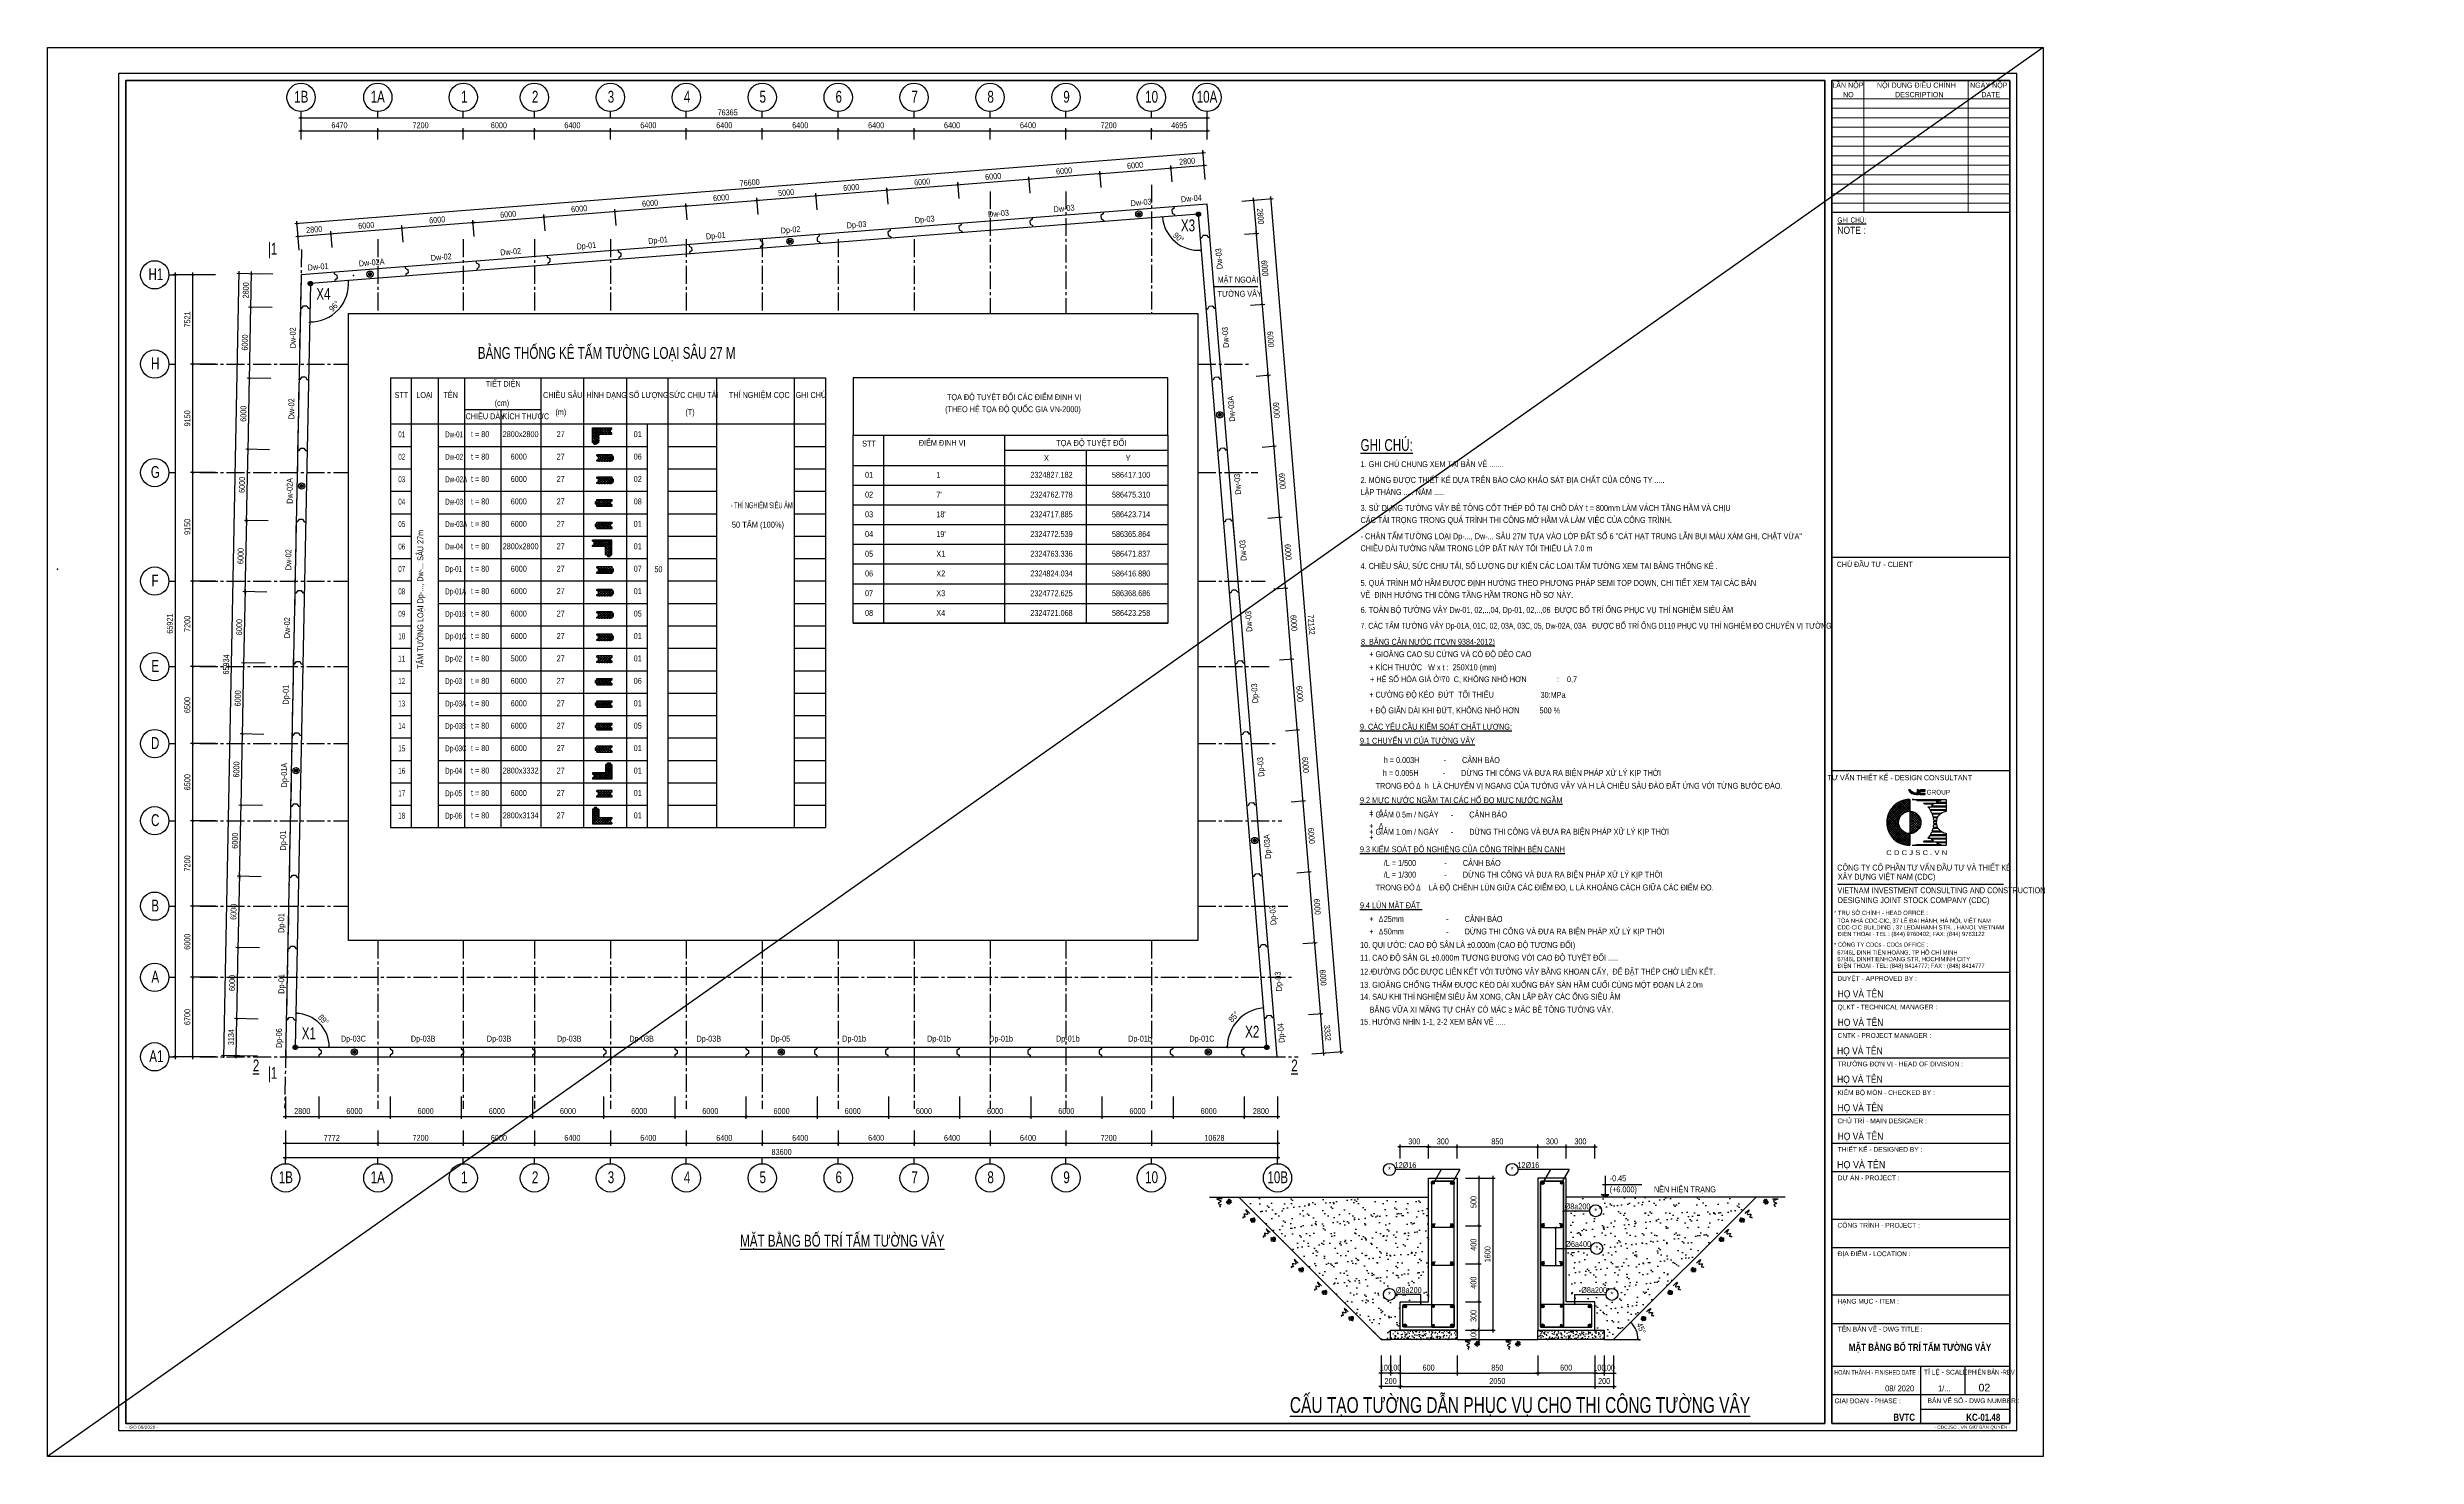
# Model space of a CAD drawing. Extents: x -492186 to -87117, y -344848 to 147457.
# Drawn here: x -492186 to -292496, y 28657 to 147457 of the extents above; entities outside this region: 3.
import ezdxf
from ezdxf.enums import TextEntityAlignment as Align

# ---------------------------------------------------------------- set-up
doc = ezdxf.new("R2010")
doc.units = 0
doc.header["$LTSCALE"] = 250
doc.header["$MEASUREMENT"] = 0
doc.linetypes.add('CENTER2', pattern=[1.125, 0.75, -0.125, 0.125, -0.125])
doc.layers.get('0').update_dxf_attribs({"linetype": 'CONTINUOUS'})
doc.layers.get('Defpoints').update_dxf_attribs({"linetype": 'CONTINUOUS'})
for name, color, linetype in [('CDC -TEXT KHUNG', 7, 'CONTINUOUS'), ('CDC-KHUNGTEN', 7, 'CONTINUOUS'), ('CDC.01.AXIS', 160, 'CENTER2'), ('CDC.02.DIM', 1, 'CONTINUOUS'), ('CDC.03.BORDER', 3, 'CONTINUOUS'), ('CDC.05.STEEL', 4, 'CONTINUOUS'), ('CDC.06.TEXT', 2, 'CONTINUOUS'), ('CDC.09.COLUMN', 4, 'CONTINUOUS'), ('CDC.10.HATCH', 9, 'CONTINUOUS'), ('CDC.11.NOTE', 8, 'CONTINUOUS'), ('CDC.12.PILE', 7, 'CONTINUOUS'), ('CDC.14.STEELNUM', 9, 'CONTINUOUS'), ('KCS_CHI', 1, 'CONTINUOUS'), ('MAUGHI 2', 250, 'CONTINUOUS')]:
    doc.layers.add(name, color=color, linetype=linetype)
doc.layers.add('KCS_Plotter', color=11, linetype='CONTINUOUS', plot=False)
doc.styles.add('arial', font='arial.ttf', dxfattribs={"width": 0.7})
doc.styles.add('arial1', font='arial.ttf', dxfattribs={"width": 0.7})
doc.styles.add('Arial_4', font='arial.ttf', dxfattribs={"width": 0.75, "height": 3})
doc.styles.add('Arial_B_3', font='arialbd.ttf', dxfattribs={"width": 0.75, "height": 3})
doc.styles.add('KT CDC', font='arial.ttf', dxfattribs={"width": 0.85, "height": 200})
doc.styles.add('ROMANS', font='arial.ttf', dxfattribs={"width": 0.55})
doc.styles.get("Standard").update_dxf_attribs({"font": 'arial.ttf', "width": 0.7})
doc.dimstyles.new('1111', dxfattribs={"dimscale": 150, "dimtxt": 2.5, "dimasz": 1, "dimexe": 1, "dimexo": 0, "dimgap": 1, "dimtad": 1, "dimdec": 0, "dimrnd": 1, "dimdsep": 46, "dimtxsty": 'arial1', "dimblk": 'ARCHTICK', "dimcen": 1, "dimdle": 1, "dimclrd": 1, "dimclre": 1, "dimclrt": 2, "dimadec": 0, "dimazin": 0, "dimtfac": 0.00072, "dimtdec": 0, "dimtix": 1, "dimtmove": 2, "dimatfit": 3, "dimldrblk": 'ARCHTICK', "dimfxl": 1, "dimtolj": 1, "dimarcsym": 0})
doc.dimstyles.new('DIM 200', dxfattribs={"dimscale": 200, "dimtxt": 2.5, "dimasz": 1, "dimexe": 1, "dimexo": 0, "dimgap": 1, "dimtad": 1, "dimdec": 0, "dimdsep": 46, "dimtxsty": 'arial', "dimblk": 'ARCHTICK', "dimcen": 1, "dimdle": 1, "dimclrd": 256, "dimclre": 256, "dimclrt": 2, "dimadec": 0, "dimazin": 0, "dimtfac": 0.00072, "dimtdec": 0, "dimtix": 1, "dimtmove": 2, "dimatfit": 3, "dimldrblk": 'ARCHTICK', "dimfxl": 1, "dimtolj": 1, "dimlwd": -1, "dimlwe": -1, "dimarcsym": 1})
doc.dimstyles.new('DIM 200-25', dxfattribs={"dimscale": 200, "dimtxt": 2.5, "dimasz": 1, "dimexe": 1, "dimexo": 0, "dimgap": 1, "dimtad": 1, "dimdec": 0, "dimlfac": 0.125, "dimdsep": 46, "dimtxsty": 'arial', "dimblk": 'ARCHTICK', "dimcen": 1, "dimdle": 1, "dimclrd": 256, "dimclre": 256, "dimclrt": 2, "dimadec": 0, "dimazin": 0, "dimtfac": 0.00072, "dimtdec": 0, "dimtix": 1, "dimtmove": 2, "dimatfit": 3, "dimldrblk": 'ARCHTICK', "dimfxl": 1, "dimtolj": 1, "dimlwd": -1, "dimlwe": -1, "dimarcsym": 1})
pattern_1 = [(50, (0, 0), (717.2602, -62.7521), [75, -825]), (355, (0, 0), (-138.7513, 752.1921), [60, -660]), (100.45144, (59.8, -5.2), (578.5088, 689.44), [63.7402, -701.1421]), (46.1842, (0, 200), (1067.2413, -165.5193), [112.5, -1237.5]), (96.63564, (88.9, 186.2), (934.662, 974.1186), [95.6103, -1051.7138]), (351.18416, (0, 200), (934.662, 974.1186), [90, -990]), (21, (100, 150), (596.90705, -402.6189), [75, -825]), (326, (100, 150), (243.3153, 725.15), [60, -660]), (71.45144, (149.74, 116.45), (840.2224, 322.5312), [63.7402, -701.1421]), (37.5, (0, 0), (12.15986, 332.89385), [0, -652, 0, -670, 0, -662.5]), (7.5, (0, 0), (263.06954, 394.4117), [0, -382, 0, -637, 0, -252.5]), (327.5, (-223, 0), (533.82244, -22.55487), [0, -250, 0, -780, 0, -1035]), (317.5, (-323, 0), (583.18617, 100.105), [0, -325, 0, -518, 0, -735])]
pattern_2 = [(37.5, (118496.4, -20105.5), (-41.9956, 1284.5492), [0, -1013.3333, 0, -1133.3333, 0, -1083.3333]), (7.5, (118496.4, -20105.5), (1179.851, 1881.4307), [0, -546.6667, 0, -913.3333, 0, -350]), (327.5, (117676.4, -20105.5), (2076.0946, 3.7727), [0, -333.3333, 0, -1200, 0, -1566.6667]), (317.5, (117676.4, -20105.5), (2004.0844, 585.117), [0, -166.6667, 0, -786.6667, 0, -900])]

# ---------------------------------------------------------------- blocks, each defined once
blk = doc.blocks.new('_ARCHTICK')
at = {"color": 0, "linetype": 'ByBlock', "const_width": 0.15}
blk.add_lwpolyline([(-0.5, -0.5), (0.5, 0.5)], dxfattribs=at)
blk = doc.blocks.new('*D8')
at = {"layer": 'CDC.02.DIM', "transparency": 16777216}
for p, q in [((-378174, 37176), (-378174, 35501)), ((-373374, 37176), (-373374, 35501)), ((-378374, 35701), (-373174, 35701))]:
    blk.add_line(p, q, dxfattribs=at)
at = {"layer": 'Defpoints', "color": 0, "transparency": 16777216}
for p in [(-378174, 37176), (-373374, 37176), (-373374, 35701)]:
    blk.add_point(p, dxfattribs=at)
at = {"layer": 'CDC.02.DIM', "transparency": 16777216, "xscale": 200, "yscale": 200, "zscale": 200, "rotation": 180}
blk.add_blockref('_ARCHTICK', (-378174, 35701), dxfattribs=at)
at = {"layer": 'CDC.02.DIM', "transparency": 16777216, "xscale": 200, "yscale": 200, "zscale": 200}
blk.add_blockref('_ARCHTICK', (-373374, 35701), dxfattribs=at)
at = {"layer": 'CDC.02.DIM', "color": 2, "transparency": 16777216, "insert": (-375774, 36157), "char_height": 500, "attachment_point": 5, "style": 'arial'}
blk.add_mtext('\\A1;600', dxfattribs=at)
blk = doc.blocks.new('*D9')
at = {"layer": 'CDC.02.DIM', "transparency": 16777216}
for p, q in [((-366574, 37176), (-366574, 35501)), ((-361774, 37176), (-361774, 35501)), ((-361574, 35701), (-366774, 35701))]:
    blk.add_line(p, q, dxfattribs=at)
at = {"layer": 'Defpoints', "color": 0, "transparency": 16777216}
for p in [(-366574, 37176), (-361774, 37176), (-366574, 35701)]:
    blk.add_point(p, dxfattribs=at)
at = {"layer": 'CDC.02.DIM', "transparency": 16777216, "xscale": 200, "yscale": 200, "zscale": 200, "rotation": 180}
blk.add_blockref('_ARCHTICK', (-366574, 35701), dxfattribs=at)
at = {"layer": 'CDC.02.DIM', "transparency": 16777216, "xscale": 200, "yscale": 200, "zscale": 200}
blk.add_blockref('_ARCHTICK', (-361774, 35701), dxfattribs=at)
at = {"layer": 'CDC.02.DIM', "color": 2, "transparency": 16777216, "insert": (-364174, 36157), "char_height": 500, "attachment_point": 5, "style": 'arial'}
blk.add_mtext('\\A1;600', dxfattribs=at)
blk = doc.blocks.new('*D10')
at = {"layer": 'CDC.02.DIM', "transparency": 16777216}
for p, q in [((-373374, 37176), (-373374, 35501)), ((-366574, 37176), (-366574, 35501)), ((-373574, 35701), (-366374, 35701))]:
    blk.add_line(p, q, dxfattribs=at)
at = {"layer": 'Defpoints', "color": 0, "transparency": 16777216}
for p in [(-373374, 37176), (-366574, 37176), (-366574, 35701)]:
    blk.add_point(p, dxfattribs=at)
at = {"layer": 'CDC.02.DIM', "transparency": 16777216, "xscale": 200, "yscale": 200, "zscale": 200, "rotation": 180}
blk.add_blockref('_ARCHTICK', (-373374, 35701), dxfattribs=at)
at = {"layer": 'CDC.02.DIM', "transparency": 16777216, "xscale": 200, "yscale": 200, "zscale": 200}
blk.add_blockref('_ARCHTICK', (-366574, 35701), dxfattribs=at)
at = {"layer": 'CDC.02.DIM', "color": 2, "transparency": 16777216, "insert": (-369974, 36157), "char_height": 500, "attachment_point": 5, "style": 'arial'}
blk.add_mtext('\\A1;850', dxfattribs=at)
blk = doc.blocks.new('*D11')
at = {"layer": 'CDC.02.DIM', "transparency": 16777216}
for p, q in [((-378174, 37176), (-378174, 34374)), ((-361774, 37176), (-361774, 34374)), ((-378374, 34574), (-361574, 34574))]:
    blk.add_line(p, q, dxfattribs=at)
at = {"layer": 'Defpoints', "color": 0, "transparency": 16777216}
for p in [(-378174, 37176), (-361774, 37176), (-361774, 34574)]:
    blk.add_point(p, dxfattribs=at)
at = {"layer": 'CDC.02.DIM', "transparency": 16777216, "xscale": 200, "yscale": 200, "zscale": 200, "rotation": 180}
blk.add_blockref('_ARCHTICK', (-378174, 34574), dxfattribs=at)
at = {"layer": 'CDC.02.DIM', "transparency": 16777216, "xscale": 200, "yscale": 200, "zscale": 200}
blk.add_blockref('_ARCHTICK', (-361774, 34574), dxfattribs=at)
at = {"layer": 'CDC.02.DIM', "color": 2, "transparency": 16777216, "insert": (-369974, 35029), "char_height": 500, "attachment_point": 5, "style": 'arial'}
blk.add_mtext('\\A1;2050', dxfattribs=at)
blk = doc.blocks.new('*D12')
at = {"layer": 'CDC.02.DIM', "transparency": 16777216}
for p, q in [((-375974, 54775), (-373174, 54775)), ((-375774, 53787), (-375774, 54975)), ((-373374, 53787), (-373374, 54975))]:
    blk.add_line(p, q, dxfattribs=at)
at = {"layer": 'Defpoints', "color": 0, "transparency": 16777216}
for p in [(-373374, 54775), (-375774, 53787), (-373374, 53787)]:
    blk.add_point(p, dxfattribs=at)
at = {"layer": 'CDC.02.DIM', "transparency": 16777216, "xscale": 200, "yscale": 200, "zscale": 200, "rotation": 180}
blk.add_blockref('_ARCHTICK', (-375774, 54775), dxfattribs=at)
at = {"layer": 'CDC.02.DIM', "transparency": 16777216, "xscale": 200, "yscale": 200, "zscale": 200}
blk.add_blockref('_ARCHTICK', (-373374, 54775), dxfattribs=at)
at = {"layer": 'CDC.02.DIM', "color": 2, "transparency": 16777216, "insert": (-374574, 55230), "char_height": 500, "attachment_point": 5, "style": 'arial'}
blk.add_mtext('\\A1;300', dxfattribs=at)
blk = doc.blocks.new('*D13')
at = {"layer": 'CDC.02.DIM', "transparency": 16777216}
for p, q in [((-373574, 54775), (-366374, 54775)), ((-373374, 53787), (-373374, 54975)), ((-366574, 53787), (-366574, 54975))]:
    blk.add_line(p, q, dxfattribs=at)
at = {"layer": 'Defpoints', "color": 0, "transparency": 16777216}
for p in [(-366574, 54775), (-373374, 53787), (-366574, 53787)]:
    blk.add_point(p, dxfattribs=at)
at = {"layer": 'CDC.02.DIM', "transparency": 16777216, "xscale": 200, "yscale": 200, "zscale": 200, "rotation": 180}
blk.add_blockref('_ARCHTICK', (-373374, 54775), dxfattribs=at)
at = {"layer": 'CDC.02.DIM', "transparency": 16777216, "xscale": 200, "yscale": 200, "zscale": 200}
blk.add_blockref('_ARCHTICK', (-366574, 54775), dxfattribs=at)
at = {"layer": 'CDC.02.DIM', "color": 2, "transparency": 16777216, "insert": (-369974, 55230), "char_height": 500, "attachment_point": 5, "style": 'arial'}
blk.add_mtext('\\A1;850', dxfattribs=at)
blk = doc.blocks.new('*D14')
at = {"layer": 'CDC.02.DIM', "transparency": 16777216}
for p, q in [((-366774, 54775), (-363974, 54775)), ((-366574, 53787), (-366574, 54975)), ((-364174, 53787), (-364174, 54975))]:
    blk.add_line(p, q, dxfattribs=at)
at = {"layer": 'Defpoints', "color": 0, "transparency": 16777216}
for p in [(-364174, 54775), (-366574, 53787), (-364174, 53787)]:
    blk.add_point(p, dxfattribs=at)
at = {"layer": 'CDC.02.DIM', "transparency": 16777216, "xscale": 200, "yscale": 200, "zscale": 200, "rotation": 180}
blk.add_blockref('_ARCHTICK', (-366574, 54775), dxfattribs=at)
at = {"layer": 'CDC.02.DIM', "transparency": 16777216, "xscale": 200, "yscale": 200, "zscale": 200}
blk.add_blockref('_ARCHTICK', (-364174, 54775), dxfattribs=at)
at = {"layer": 'CDC.02.DIM', "color": 2, "transparency": 16777216, "insert": (-365374, 55230), "char_height": 500, "attachment_point": 5, "style": 'arial'}
blk.add_mtext('\\A1;300', dxfattribs=at)
blk = doc.blocks.new('A$C12976D00')
at = {"layer": 'CDC.10.HATCH'}
for p, q in [((38, 89), (0, 47)), ((2, 72), (47, 31)), ((8, 79), (52, 39)), ((46, 79), (10, 39)), ((16, 85), (60, 46)), ((56, 65), (23, 28))]:
    blk.add_line(p, q, dxfattribs=at)
blk.add_spline([(106, 90), (165, 87), (117, 63), (149, 39), (119, 22), (136, 7), (125, 0)], degree=3, dxfattribs=at)
blk = doc.blocks.new('*D15')
at = {"layer": 'CDC.02.DIM', "transparency": 16777216}
for p, q in [((-361774, 37176), (-361774, 35501)), ((-360974, 37176), (-360974, 35501)), ((-361774, 35701), (-361974, 35701)), ((-361774, 35701), (-360974, 35701)), ((-360974, 35701), (-360774, 35701))]:
    blk.add_line(p, q, dxfattribs=at)
at = {"layer": 'Defpoints', "color": 0, "transparency": 16777216}
for p in [(-361774, 37176), (-360974, 37176), (-360974, 35701)]:
    blk.add_point(p, dxfattribs=at)
at = {"layer": 'CDC.02.DIM', "transparency": 16777216, "xscale": 200, "yscale": 200, "zscale": 200}
blk.add_blockref('_ARCHTICK', (-361774, 35701), dxfattribs=at)
at = {"layer": 'CDC.02.DIM', "transparency": 16777216, "xscale": 200, "yscale": 200, "zscale": 200, "rotation": 180}
blk.add_blockref('_ARCHTICK', (-360974, 35701), dxfattribs=at)
at = {"layer": 'CDC.02.DIM', "color": 2, "transparency": 16777216, "insert": (-361374, 36157), "char_height": 500, "attachment_point": 5, "style": 'arial'}
blk.add_mtext('\\A1;100', dxfattribs=at)
blk = doc.blocks.new('site group 151013')
at = {"layer": 'CDC.09.COLUMN'}
for points in [[(134936, 2077035), (133634, 2011114), (217200, 2011114), (211301, 2083004)], [(135722, 2076294), (134450, 2011914), (216331, 2011914), (210569, 2082145)]]:
    blk.add_lwpolyline(points, close=True, dxfattribs=at)
blk = doc.blocks.new('*D16')
at = {"layer": 'CDC.02.DIM', "transparency": 16777216}
for p, q in [((-478005, 128283), (-481608, 128283)), ((-481408, 128483), (-481408, 62162)), ((-478005, 62362), (-481608, 62362))]:
    blk.add_line(p, q, dxfattribs=at)
at = {"layer": 'Defpoints', "color": 0, "transparency": 16777216}
for p in [(-478005, 128283), (-481408, 62362), (-478005, 62362)]:
    blk.add_point(p, dxfattribs=at)
at = {"layer": 'CDC.02.DIM', "transparency": 16777216, "xscale": 200, "yscale": 200, "zscale": 200}
for p, rotation in [((-481408, 128283), 90), ((-481408, 62362), 270)]:
    blk.add_blockref('_ARCHTICK', p, dxfattribs=dict(at, rotation=rotation))
at = {"layer": 'CDC.02.DIM', "color": 2, "transparency": 16777216, "insert": (-481863, 98878), "char_height": 500, "attachment_point": 5, "rotation": 90, "style": 'arial'}
blk.add_mtext('\\A1;65921', dxfattribs=at)
blk = doc.blocks.new('*D17')
at = {"layer": 'CDC.02.DIM', "transparency": 16777216}
for p, q in [((-478005, 120762), (-480133, 120762)), ((-479933, 111412), (-479933, 120962)), ((-478005, 111612), (-480133, 111612))]:
    blk.add_line(p, q, dxfattribs=at)
at = {"layer": 'Defpoints', "color": 0, "transparency": 16777216}
for p in [(-479933, 120762), (-478005, 120762), (-478005, 111612)]:
    blk.add_point(p, dxfattribs=at)
at = {"layer": 'CDC.02.DIM', "transparency": 16777216, "xscale": 200, "yscale": 200, "zscale": 200}
for p, rotation in [((-479933, 120762), 90), ((-479933, 111612), 270)]:
    blk.add_blockref('_ARCHTICK', p, dxfattribs=dict(at, rotation=rotation))
at = {"layer": 'CDC.02.DIM', "color": 2, "transparency": 16777216, "insert": (-480389, 116187), "char_height": 500, "attachment_point": 5, "rotation": 90, "style": 'arial'}
blk.add_mtext('\\A1;9150', dxfattribs=at)
blk = doc.blocks.new('*D18')
at = {"layer": 'CDC.02.DIM', "transparency": 16777216}
for p, q in [((-478005, 111612), (-480133, 111612)), ((-479933, 102262), (-479933, 111812)), ((-478005, 102462), (-480133, 102462))]:
    blk.add_line(p, q, dxfattribs=at)
at = {"layer": 'Defpoints', "color": 0, "transparency": 16777216}
for p in [(-479933, 111612), (-478005, 111612), (-478005, 102462)]:
    blk.add_point(p, dxfattribs=at)
at = {"layer": 'CDC.02.DIM', "transparency": 16777216, "xscale": 200, "yscale": 200, "zscale": 200}
for p, rotation in [((-479933, 111612), 90), ((-479933, 102462), 270)]:
    blk.add_blockref('_ARCHTICK', p, dxfattribs=dict(at, rotation=rotation))
at = {"layer": 'CDC.02.DIM', "color": 2, "transparency": 16777216, "insert": (-480389, 107037), "char_height": 500, "attachment_point": 5, "rotation": 90, "style": 'arial'}
blk.add_mtext('\\A1;9150', dxfattribs=at)
blk = doc.blocks.new('*D19')
at = {"layer": 'CDC.02.DIM', "transparency": 16777216}
for p, q in [((-478005, 102462), (-480133, 102462)), ((-479933, 95062), (-479933, 102662)), ((-478005, 95262), (-480133, 95262))]:
    blk.add_line(p, q, dxfattribs=at)
at = {"layer": 'Defpoints', "color": 0, "transparency": 16777216}
for p in [(-479933, 102462), (-478005, 102462), (-478005, 95262)]:
    blk.add_point(p, dxfattribs=at)
at = {"layer": 'CDC.02.DIM', "transparency": 16777216, "xscale": 200, "yscale": 200, "zscale": 200}
for p, rotation in [((-479933, 102462), 90), ((-479933, 95262), 270)]:
    blk.add_blockref('_ARCHTICK', p, dxfattribs=dict(at, rotation=rotation))
at = {"layer": 'CDC.02.DIM', "color": 2, "transparency": 16777216, "insert": (-480389, 98862), "char_height": 500, "attachment_point": 5, "rotation": 90, "style": 'arial'}
blk.add_mtext('\\A1;7200', dxfattribs=at)
blk = doc.blocks.new('*D20')
at = {"layer": 'CDC.02.DIM', "transparency": 16777216}
for p, q in [((-478005, 95262), (-480133, 95262)), ((-479933, 88562), (-479933, 95462)), ((-478005, 88762), (-480133, 88762))]:
    blk.add_line(p, q, dxfattribs=at)
at = {"layer": 'Defpoints', "color": 0, "transparency": 16777216}
for p in [(-479933, 95262), (-478005, 95262), (-478005, 88762)]:
    blk.add_point(p, dxfattribs=at)
at = {"layer": 'CDC.02.DIM', "transparency": 16777216, "xscale": 200, "yscale": 200, "zscale": 200}
for p, rotation in [((-479933, 95262), 90), ((-479933, 88762), 270)]:
    blk.add_blockref('_ARCHTICK', p, dxfattribs=dict(at, rotation=rotation))
at = {"layer": 'CDC.02.DIM', "color": 2, "transparency": 16777216, "insert": (-480389, 92012), "char_height": 500, "attachment_point": 5, "rotation": 90, "style": 'arial'}
blk.add_mtext('\\A1;6500', dxfattribs=at)
blk = doc.blocks.new('*D21')
at = {"layer": 'CDC.02.DIM', "transparency": 16777216}
for p, q in [((-478005, 88762), (-480133, 88762)), ((-479933, 82062), (-479933, 88962)), ((-478005, 82262), (-480133, 82262))]:
    blk.add_line(p, q, dxfattribs=at)
at = {"layer": 'Defpoints', "color": 0, "transparency": 16777216}
for p in [(-479933, 88762), (-478005, 88762), (-478005, 82262)]:
    blk.add_point(p, dxfattribs=at)
at = {"layer": 'CDC.02.DIM', "transparency": 16777216, "xscale": 200, "yscale": 200, "zscale": 200}
for p, rotation in [((-479933, 88762), 90), ((-479933, 82262), 270)]:
    blk.add_blockref('_ARCHTICK', p, dxfattribs=dict(at, rotation=rotation))
at = {"layer": 'CDC.02.DIM', "color": 2, "transparency": 16777216, "insert": (-480389, 85512), "char_height": 500, "attachment_point": 5, "rotation": 90, "style": 'arial'}
blk.add_mtext('\\A1;6500', dxfattribs=at)
blk = doc.blocks.new('*D22')
at = {"layer": 'CDC.02.DIM', "transparency": 16777216}
for p, q in [((-478005, 82262), (-480133, 82262)), ((-479933, 74862), (-479933, 82462)), ((-478005, 75062), (-480133, 75062))]:
    blk.add_line(p, q, dxfattribs=at)
at = {"layer": 'Defpoints', "color": 0, "transparency": 16777216}
for p in [(-479933, 82262), (-478005, 82262), (-478005, 75062)]:
    blk.add_point(p, dxfattribs=at)
at = {"layer": 'CDC.02.DIM', "transparency": 16777216, "xscale": 200, "yscale": 200, "zscale": 200}
for p, rotation in [((-479933, 82262), 90), ((-479933, 75062), 270)]:
    blk.add_blockref('_ARCHTICK', p, dxfattribs=dict(at, rotation=rotation))
at = {"layer": 'CDC.02.DIM', "color": 2, "transparency": 16777216, "insert": (-480389, 78662), "char_height": 500, "attachment_point": 5, "rotation": 90, "style": 'arial'}
blk.add_mtext('\\A1;7200', dxfattribs=at)
blk = doc.blocks.new('*D23')
at = {"layer": 'CDC.02.DIM', "transparency": 16777216}
for p, q in [((-478005, 75062), (-480133, 75062)), ((-479933, 68862), (-479933, 75262)), ((-478005, 69062), (-480133, 69062))]:
    blk.add_line(p, q, dxfattribs=at)
at = {"layer": 'Defpoints', "color": 0, "transparency": 16777216}
for p in [(-479933, 75062), (-478005, 75062), (-478005, 69062)]:
    blk.add_point(p, dxfattribs=at)
at = {"layer": 'CDC.02.DIM', "transparency": 16777216, "xscale": 200, "yscale": 200, "zscale": 200}
for p, rotation in [((-479933, 75062), 90), ((-479933, 69062), 270)]:
    blk.add_blockref('_ARCHTICK', p, dxfattribs=dict(at, rotation=rotation))
at = {"layer": 'CDC.02.DIM', "color": 2, "transparency": 16777216, "insert": (-480389, 72062), "char_height": 500, "attachment_point": 5, "rotation": 90, "style": 'arial'}
blk.add_mtext('\\A1;6000', dxfattribs=at)
blk = doc.blocks.new('*D24')
at = {"layer": 'CDC.02.DIM', "transparency": 16777216}
for p, q in [((-478005, 69062), (-480133, 69062)), ((-479933, 62162), (-479933, 69262)), ((-478005, 62362), (-480133, 62362))]:
    blk.add_line(p, q, dxfattribs=at)
at = {"layer": 'Defpoints', "color": 0, "transparency": 16777216}
for p in [(-479933, 69062), (-478005, 69062), (-478005, 62362)]:
    blk.add_point(p, dxfattribs=at)
at = {"layer": 'CDC.02.DIM', "transparency": 16777216, "xscale": 200, "yscale": 200, "zscale": 200}
for p, rotation in [((-479933, 69062), 90), ((-479933, 62362), 270)]:
    blk.add_blockref('_ARCHTICK', p, dxfattribs=dict(at, rotation=rotation))
at = {"layer": 'CDC.02.DIM', "color": 2, "transparency": 16777216, "insert": (-480389, 65712), "char_height": 500, "attachment_point": 5, "rotation": 90, "style": 'arial'}
blk.add_mtext('\\A1;6700', dxfattribs=at)
blk = doc.blocks.new('*D25')
at = {"layer": 'CDC.02.DIM', "transparency": 16777216}
for p, q in [((-478005, 128283), (-480133, 128283)), ((-479933, 120562), (-479933, 128483)), ((-478005, 120762), (-480133, 120762))]:
    blk.add_line(p, q, dxfattribs=at)
at = {"layer": 'Defpoints', "color": 0, "transparency": 16777216}
for p in [(-479933, 128283), (-478005, 128283), (-478005, 120762)]:
    blk.add_point(p, dxfattribs=at)
at = {"layer": 'CDC.02.DIM', "transparency": 16777216, "xscale": 200, "yscale": 200, "zscale": 200}
for p, rotation in [((-479933, 128283), 90), ((-479933, 120762), 270)]:
    blk.add_blockref('_ARCHTICK', p, dxfattribs=dict(at, rotation=rotation))
at = {"layer": 'CDC.02.DIM', "color": 2, "transparency": 16777216, "insert": (-480389, 124522), "char_height": 500, "attachment_point": 5, "rotation": 90, "style": 'arial'}
blk.add_mtext('\\A1;7521', dxfattribs=at)
blk = doc.blocks.new('*D26')
at = {"layer": 'CDC.02.DIM', "transparency": 16777216}
for p, q in [((-474412, 65542), (-476416, 65582)), ((-476282, 62244), (-476212, 65778)), ((-474474, 62408), (-476478, 62448))]:
    blk.add_line(p, q, dxfattribs=at)
at = {"layer": 'Defpoints', "color": 0, "transparency": 16777216}
for p in [(-476216, 65578), (-474412, 65542), (-474474, 62408)]:
    blk.add_point(p, dxfattribs=at)
at = {"layer": 'CDC.02.DIM', "transparency": 16777216, "xscale": 200, "yscale": 200, "zscale": 200}
for p, rotation in [((-476216, 65578), 88.86847756588959), ((-476278, 62444), 268.8684775658896)]:
    blk.add_blockref('_ARCHTICK', p, dxfattribs=dict(at, rotation=rotation))
at = {"layer": 'CDC.02.DIM', "color": 2, "transparency": 16777216, "insert": (-476702, 64020), "char_height": 500, "attachment_point": 5, "rotation": 88.86848, "style": 'arial'}
blk.add_mtext('\\A1;3134', dxfattribs=at)
blk = doc.blocks.new('*D27')
at = {"layer": 'CDC.02.DIM', "transparency": 16777216}
for p, q in [((-473228, 125530), (-475231, 125570)), ((-475153, 119367), (-475027, 125766)), ((-473346, 119532), (-475349, 119571))]:
    blk.add_line(p, q, dxfattribs=at)
at = {"layer": 'Defpoints', "color": 0, "transparency": 16777216}
for p in [(-475031, 125566), (-473228, 125530), (-473346, 119532)]:
    blk.add_point(p, dxfattribs=at)
at = {"layer": 'CDC.02.DIM', "transparency": 16777216, "xscale": 200, "yscale": 200, "zscale": 200}
for p, rotation in [((-475031, 125566), 88.86847756588959), ((-475149, 119567), 268.8684775658896)]:
    blk.add_blockref('_ARCHTICK', p, dxfattribs=dict(at, rotation=rotation))
at = {"layer": 'CDC.02.DIM', "color": 2, "transparency": 16777216, "insert": (-475545, 122576), "char_height": 500, "attachment_point": 5, "rotation": 88.86848, "style": 'arial'}
blk.add_mtext('\\A1;6000', dxfattribs=at)
blk = doc.blocks.new('*D28')
at = {"layer": 'CDC.02.DIM', "transparency": 16777216}
for p, q in [((-473172, 128330), (-475176, 128369)), ((-475035, 125366), (-474972, 128565)), ((-473228, 125530), (-475231, 125570))]:
    blk.add_line(p, q, dxfattribs=at)
at = {"layer": 'Defpoints', "color": 0, "transparency": 16777216}
for p in [(-474976, 128366), (-473172, 128330), (-473228, 125530)]:
    blk.add_point(p, dxfattribs=at)
at = {"layer": 'CDC.02.DIM', "transparency": 16777216, "xscale": 200, "yscale": 200, "zscale": 200}
for p, rotation in [((-474976, 128366), 88.86847756588959), ((-475031, 125566), 268.8684775658896)]:
    blk.add_blockref('_ARCHTICK', p, dxfattribs=dict(at, rotation=rotation))
at = {"layer": 'CDC.02.DIM', "color": 2, "transparency": 16777216, "insert": (-475458, 126975), "char_height": 500, "attachment_point": 5, "rotation": 88.86848, "style": 'arial'}
blk.add_mtext('\\A1;2800', dxfattribs=at)
blk = doc.blocks.new('*D29')
at = {"layer": 'CDC.02.DIM', "transparency": 16777216}
for p, q in [((-477319, 62265), (-476009, 128586)), ((-474210, 128350), (-476213, 128390)), ((-474474, 62408), (-477515, 62468))]:
    blk.add_line(p, q, dxfattribs=at)
at = {"layer": 'Defpoints', "color": 0, "transparency": 16777216}
for p in [(-476013, 128386), (-474210, 128350), (-474474, 62408)]:
    blk.add_point(p, dxfattribs=at)
at = {"layer": 'CDC.02.DIM', "transparency": 16777216, "xscale": 200, "yscale": 200, "zscale": 200}
for p, rotation in [((-476013, 128386), 88.86847756588959), ((-477315, 62465), 268.8684775658896)]:
    blk.add_blockref('_ARCHTICK', p, dxfattribs=dict(at, rotation=rotation))
at = {"layer": 'CDC.02.DIM', "color": 2, "transparency": 16777216, "insert": (-477119, 95434), "char_height": 500, "attachment_point": 5, "rotation": 88.86848, "style": 'arial'}
blk.add_mtext('\\A1;65934', dxfattribs=at)
blk = doc.blocks.new('*D30')
at = {"layer": 'CDC.02.DIM', "transparency": 16777216}
for p, q in [((-468175, 130576), (-468283, 131959)), ((-471258, 131526), (-468068, 131775)), ((-470966, 130358), (-471075, 131741))]:
    blk.add_line(p, q, dxfattribs=at)
at = {"layer": 'Defpoints', "color": 0, "transparency": 16777216}
for p in [(-470966, 130358), (-468267, 131760), (-468175, 130576)]:
    blk.add_point(p, dxfattribs=at)
at = {"layer": 'CDC.02.DIM', "transparency": 16777216, "xscale": 200, "yscale": 200, "zscale": 200}
for p, rotation in [((-468267, 131760), 4.469480620781828), ((-471059, 131542), 184.4694806207818)]:
    blk.add_blockref('_ARCHTICK', p, dxfattribs=dict(at, rotation=rotation))
at = {"layer": 'CDC.02.DIM', "color": 2, "transparency": 16777216, "insert": (-469699, 132105), "char_height": 500, "attachment_point": 5, "rotation": 4.46948, "style": 'arial'}
blk.add_mtext('\\A1;2800', dxfattribs=at)
blk = doc.blocks.new('*D31')
at = {"layer": 'CDC.02.DIM', "transparency": 16777216}
for p, q in [((-468467, 131744), (-462086, 132243)), ((-468175, 130576), (-468283, 131959)), ((-462193, 131044), (-462301, 132427))]:
    blk.add_line(p, q, dxfattribs=at)
at = {"layer": 'Defpoints', "color": 0, "transparency": 16777216}
for p in [(-462286, 132227), (-468175, 130576), (-462193, 131044)]:
    blk.add_point(p, dxfattribs=at)
at = {"layer": 'CDC.02.DIM', "transparency": 16777216, "xscale": 200, "yscale": 200, "zscale": 200}
for p, rotation in [((-468267, 131760), 184.4694806207818), ((-462286, 132227), 4.469480620781828)]:
    blk.add_blockref('_ARCHTICK', p, dxfattribs=dict(at, rotation=rotation))
at = {"layer": 'CDC.02.DIM', "color": 2, "transparency": 16777216, "insert": (-465312, 132448), "char_height": 500, "attachment_point": 5, "rotation": 4.46948, "style": 'arial'}
blk.add_mtext('\\A1;6000', dxfattribs=at)
blk = doc.blocks.new('*D32')
at = {"layer": 'CDC.02.DIM', "transparency": 16777216}
for p, q in [((-432576, 134550), (-427193, 134970)), ((-432284, 133381), (-432393, 134765)), ((-427300, 133771), (-427408, 135154))]:
    blk.add_line(p, q, dxfattribs=at)
at = {"layer": 'Defpoints', "color": 0, "transparency": 16777216}
for p in [(-427392, 134955), (-432284, 133381), (-427300, 133771)]:
    blk.add_point(p, dxfattribs=at)
at = {"layer": 'CDC.02.DIM', "transparency": 16777216, "xscale": 200, "yscale": 200, "zscale": 200}
for p, rotation in [((-432377, 134565), 184.4694806207818), ((-427392, 134955), 4.469480620781828)]:
    blk.add_blockref('_ARCHTICK', p, dxfattribs=dict(at, rotation=rotation))
at = {"layer": 'CDC.02.DIM', "color": 2, "transparency": 16777216, "insert": (-429920, 135214), "char_height": 500, "attachment_point": 5, "rotation": 4.46948, "style": 'arial'}
blk.add_mtext('\\A1;5000', dxfattribs=at)
blk = doc.blocks.new('*D33')
at = {"layer": 'CDC.02.DIM', "transparency": 16777216}
for p, q in [((-403665, 136810), (-397284, 137308)), ((-403373, 135641), (-403481, 137025)), ((-397391, 136109), (-397499, 137492))]:
    blk.add_line(p, q, dxfattribs=at)
at = {"layer": 'Defpoints', "color": 0, "transparency": 16777216}
for p in [(-397484, 137293), (-397391, 136109), (-403373, 135641)]:
    blk.add_point(p, dxfattribs=at)
at = {"layer": 'CDC.02.DIM', "transparency": 16777216, "xscale": 200, "yscale": 200, "zscale": 200}
for p, rotation in [((-403465, 136825), 184.4694806207818), ((-397484, 137293), 4.469480620781828)]:
    blk.add_blockref('_ARCHTICK', p, dxfattribs=dict(at, rotation=rotation))
at = {"layer": 'CDC.02.DIM', "color": 2, "transparency": 16777216, "insert": (-400510, 137513), "char_height": 500, "attachment_point": 5, "rotation": 4.46948, "style": 'arial'}
blk.add_mtext('\\A1;6000', dxfattribs=at)
blk = doc.blocks.new('*D34')
at = {"layer": 'CDC.02.DIM', "transparency": 16777216}
for p, q in [((-397683, 137277), (-394493, 137526)), ((-397391, 136109), (-397499, 137492)), ((-394599, 136327), (-394708, 137710))]:
    blk.add_line(p, q, dxfattribs=at)
at = {"layer": 'Defpoints', "color": 0, "transparency": 16777216}
for p in [(-397391, 136109), (-394692, 137511), (-394599, 136327)]:
    blk.add_point(p, dxfattribs=at)
at = {"layer": 'CDC.02.DIM', "transparency": 16777216, "xscale": 200, "yscale": 200, "zscale": 200}
for p, rotation in [((-397484, 137293), 184.4694806207818), ((-394692, 137511), 4.469480620781828)]:
    blk.add_blockref('_ARCHTICK', p, dxfattribs=dict(at, rotation=rotation))
at = {"layer": 'CDC.02.DIM', "color": 2, "transparency": 16777216, "insert": (-396123, 137856), "char_height": 500, "attachment_point": 5, "rotation": 4.46948, "style": 'arial'}
blk.add_mtext('\\A1;2800', dxfattribs=at)
blk = doc.blocks.new('*D35')
at = {"layer": 'CDC.02.DIM', "transparency": 16777216}
for p, q in [((-471343, 132603), (-394577, 138604)), ((-394599, 136327), (-394792, 138788)), ((-471051, 131435), (-471159, 132818))]:
    blk.add_line(p, q, dxfattribs=at)
at = {"layer": 'Defpoints', "color": 0, "transparency": 16777216}
for p in [(-394776, 138588), (-394599, 136327), (-471051, 131435)]:
    blk.add_point(p, dxfattribs=at)
at = {"layer": 'CDC.02.DIM', "transparency": 16777216, "xscale": 200, "yscale": 200, "zscale": 200}
for p, rotation in [((-394776, 138588), 4.469480620781828), ((-471143, 132619), 184.4694806207818)]:
    blk.add_blockref('_ARCHTICK', p, dxfattribs=dict(at, rotation=rotation))
at = {"layer": 'CDC.02.DIM', "color": 2, "transparency": 16777216, "insert": (-432995, 136057), "char_height": 500, "attachment_point": 5, "rotation": 4.46948, "style": 'arial'}
blk.add_mtext('\\A1;76600', dxfattribs=at)
blk = doc.blocks.new('*D36')
at = {"layer": 'CDC.02.DIM', "transparency": 16777216}
for p, q in [((-391507, 134493), (-388859, 134710)), ((-383144, 62604), (-389075, 134893)), ((-385609, 62602), (-382961, 62819))]:
    blk.add_line(p, q, dxfattribs=at)
at = {"layer": 'Defpoints', "color": 0, "transparency": 16777216}
for p in [(-391507, 134493), (-389059, 134694), (-385609, 62602)]:
    blk.add_point(p, dxfattribs=at)
at = {"layer": 'CDC.02.DIM', "transparency": 16777216, "xscale": 200, "yscale": 200, "zscale": 200}
for p, rotation in [((-389059, 134694), 94.69056781737939), ((-383160, 62803), 274.6905678173794)]:
    blk.add_blockref('_ARCHTICK', p, dxfattribs=dict(at, rotation=rotation))
at = {"layer": 'CDC.02.DIM', "color": 2, "transparency": 16777216, "insert": (-385655, 98786), "char_height": 500, "attachment_point": 5, "rotation": 274.69057, "style": 'arial'}
blk.add_mtext('\\A1;72132', dxfattribs=at)
blk = doc.blocks.new('*D37')
at = {"layer": 'CDC.02.DIM', "transparency": 16777216}
for p, q in [((-385881, 65923), (-384680, 66022)), ((-384590, 62485), (-384895, 66205)), ((-385609, 62602), (-384407, 62701))]:
    blk.add_line(p, q, dxfattribs=at)
at = {"layer": 'Defpoints', "color": 0, "transparency": 16777216}
for p in [(-385881, 65923), (-384879, 66005), (-385609, 62602)]:
    blk.add_point(p, dxfattribs=at)
at = {"layer": 'CDC.02.DIM', "transparency": 16777216, "xscale": 200, "yscale": 200, "zscale": 200}
for p, rotation in [((-384879, 66005), 94.69056782071), ((-384606, 62684), 274.69056782071)]:
    blk.add_blockref('_ARCHTICK', p, dxfattribs=dict(at, rotation=rotation))
at = {"layer": 'CDC.02.DIM', "color": 2, "transparency": 16777216, "insert": (-384289, 64382), "char_height": 500, "attachment_point": 5, "rotation": 274.69057, "style": 'arial'}
blk.add_mtext('\\A1;3332', dxfattribs=at)
blk = doc.blocks.new('*D38')
at = {"layer": 'CDC.02.DIM', "transparency": 16777216}
for p, q in [((-391278, 131702), (-390077, 131801)), ((-389769, 125605), (-390292, 131984)), ((-390788, 125722), (-389586, 125821))]:
    blk.add_line(p, q, dxfattribs=at)
at = {"layer": 'Defpoints', "color": 0, "transparency": 16777216}
for p in [(-391278, 131702), (-390276, 131784), (-390788, 125722)]:
    blk.add_point(p, dxfattribs=at)
at = {"layer": 'CDC.02.DIM', "transparency": 16777216, "xscale": 200, "yscale": 200, "zscale": 200}
for p, rotation in [((-390276, 131784), 94.69056782071), ((-389785, 125804), 274.69056782071)]:
    blk.add_blockref('_ARCHTICK', p, dxfattribs=dict(at, rotation=rotation))
at = {"layer": 'CDC.02.DIM', "color": 2, "transparency": 16777216, "insert": (-389577, 128832), "char_height": 500, "attachment_point": 5, "rotation": 274.69057, "style": 'arial'}
blk.add_mtext('\\A1;6000', dxfattribs=at)
blk = doc.blocks.new('*D39')
at = {"layer": 'CDC.02.DIM', "transparency": 16777216}
for p, q in [((-391507, 134493), (-390306, 134591)), ((-390260, 131585), (-390521, 134774)), ((-391278, 131702), (-390077, 131801))]:
    blk.add_line(p, q, dxfattribs=at)
at = {"layer": 'Defpoints', "color": 0, "transparency": 16777216}
for p in [(-391507, 134493), (-390505, 134575), (-391278, 131702)]:
    blk.add_point(p, dxfattribs=at)
at = {"layer": 'CDC.02.DIM', "transparency": 16777216, "xscale": 200, "yscale": 200, "zscale": 200}
for p, rotation in [((-390505, 134575), 94.69056782071), ((-390276, 131784), 274.69056782071)]:
    blk.add_blockref('_ARCHTICK', p, dxfattribs=dict(at, rotation=rotation))
at = {"layer": 'CDC.02.DIM', "color": 2, "transparency": 16777216, "insert": (-389937, 133217), "char_height": 500, "attachment_point": 5, "rotation": 274.69057, "style": 'arial'}
blk.add_mtext('\\A1;2800', dxfattribs=at)
blk = doc.blocks.new('*D40')
at = {"layer": 'CDC.02.DIM', "transparency": 16777216}
for p, q in [((-472106, 56162), (-472106, 54870)), ((-464334, 56162), (-464334, 54870)), ((-472306, 55070), (-464134, 55070))]:
    blk.add_line(p, q, dxfattribs=at)
at = {"layer": 'Defpoints', "color": 0, "transparency": 16777216}
for p in [(-472106, 56162), (-464334, 56162), (-464334, 55070)]:
    blk.add_point(p, dxfattribs=at)
at = {"layer": 'CDC.02.DIM', "transparency": 16777216, "xscale": 200, "yscale": 200, "zscale": 200, "rotation": 180}
blk.add_blockref('_ARCHTICK', (-472106, 55070), dxfattribs=at)
at = {"layer": 'CDC.02.DIM', "transparency": 16777216, "xscale": 200, "yscale": 200, "zscale": 200}
blk.add_blockref('_ARCHTICK', (-464334, 55070), dxfattribs=at)
at = {"layer": 'CDC.02.DIM', "color": 2, "transparency": 16777216, "insert": (-468220, 55521), "char_height": 500, "attachment_point": 5, "style": 'arial'}
blk.add_mtext('\\A1;7772', dxfattribs=at)
blk = doc.blocks.new('*D41')
at = {"layer": 'CDC.02.DIM', "transparency": 16777216}
for p, q in [((-464334, 56162), (-464334, 54870)), ((-457134, 56162), (-457134, 54870)), ((-464534, 55070), (-456934, 55070))]:
    blk.add_line(p, q, dxfattribs=at)
at = {"layer": 'Defpoints', "color": 0, "transparency": 16777216}
for p in [(-464334, 56162), (-457134, 56162), (-457134, 55070)]:
    blk.add_point(p, dxfattribs=at)
at = {"layer": 'CDC.02.DIM', "transparency": 16777216, "xscale": 200, "yscale": 200, "zscale": 200, "rotation": 180}
blk.add_blockref('_ARCHTICK', (-464334, 55070), dxfattribs=at)
at = {"layer": 'CDC.02.DIM', "transparency": 16777216, "xscale": 200, "yscale": 200, "zscale": 200}
blk.add_blockref('_ARCHTICK', (-457134, 55070), dxfattribs=at)
at = {"layer": 'CDC.02.DIM', "color": 2, "transparency": 16777216, "insert": (-460734, 55525), "char_height": 500, "attachment_point": 5, "style": 'arial'}
blk.add_mtext('\\A1;7200', dxfattribs=at)
blk = doc.blocks.new('*D42')
at = {"layer": 'CDC.02.DIM', "transparency": 16777216}
for p, q in [((-457134, 56162), (-457134, 54870)), ((-451134, 56162), (-451134, 54870)), ((-457334, 55070), (-450934, 55070))]:
    blk.add_line(p, q, dxfattribs=at)
at = {"layer": 'Defpoints', "color": 0, "transparency": 16777216}
for p in [(-457134, 56162), (-451134, 56162), (-451134, 55070)]:
    blk.add_point(p, dxfattribs=at)
at = {"layer": 'CDC.02.DIM', "transparency": 16777216, "xscale": 200, "yscale": 200, "zscale": 200, "rotation": 180}
blk.add_blockref('_ARCHTICK', (-457134, 55070), dxfattribs=at)
at = {"layer": 'CDC.02.DIM', "transparency": 16777216, "xscale": 200, "yscale": 200, "zscale": 200}
blk.add_blockref('_ARCHTICK', (-451134, 55070), dxfattribs=at)
at = {"layer": 'CDC.02.DIM', "color": 2, "transparency": 16777216, "insert": (-454134, 55525), "char_height": 500, "attachment_point": 5, "style": 'arial'}
blk.add_mtext('\\A1;6000', dxfattribs=at)
blk = doc.blocks.new('*D43')
at = {"layer": 'CDC.02.DIM', "transparency": 16777216}
for p, q in [((-451134, 56162), (-451134, 54870)), ((-444734, 56162), (-444734, 54870)), ((-451334, 55070), (-444534, 55070))]:
    blk.add_line(p, q, dxfattribs=at)
at = {"layer": 'Defpoints', "color": 0, "transparency": 16777216}
for p in [(-451134, 56162), (-444734, 56162), (-444734, 55070)]:
    blk.add_point(p, dxfattribs=at)
at = {"layer": 'CDC.02.DIM', "transparency": 16777216, "xscale": 200, "yscale": 200, "zscale": 200, "rotation": 180}
blk.add_blockref('_ARCHTICK', (-451134, 55070), dxfattribs=at)
at = {"layer": 'CDC.02.DIM', "transparency": 16777216, "xscale": 200, "yscale": 200, "zscale": 200}
blk.add_blockref('_ARCHTICK', (-444734, 55070), dxfattribs=at)
at = {"layer": 'CDC.02.DIM', "color": 2, "transparency": 16777216, "insert": (-447934, 55525), "char_height": 500, "attachment_point": 5, "style": 'arial'}
blk.add_mtext('\\A1;6400', dxfattribs=at)
blk = doc.blocks.new('*D44')
at = {"layer": 'CDC.02.DIM', "transparency": 16777216}
for p, q in [((-444734, 56162), (-444734, 54870)), ((-438334, 56162), (-438334, 54870)), ((-444934, 55070), (-438134, 55070))]:
    blk.add_line(p, q, dxfattribs=at)
at = {"layer": 'Defpoints', "color": 0, "transparency": 16777216}
for p in [(-444734, 56162), (-438334, 56162), (-438334, 55070)]:
    blk.add_point(p, dxfattribs=at)
at = {"layer": 'CDC.02.DIM', "transparency": 16777216, "xscale": 200, "yscale": 200, "zscale": 200, "rotation": 180}
blk.add_blockref('_ARCHTICK', (-444734, 55070), dxfattribs=at)
at = {"layer": 'CDC.02.DIM', "transparency": 16777216, "xscale": 200, "yscale": 200, "zscale": 200}
blk.add_blockref('_ARCHTICK', (-438334, 55070), dxfattribs=at)
at = {"layer": 'CDC.02.DIM', "color": 2, "transparency": 16777216, "insert": (-441534, 55525), "char_height": 500, "attachment_point": 5, "style": 'arial'}
blk.add_mtext('\\A1;6400', dxfattribs=at)
blk = doc.blocks.new('*D45')
at = {"layer": 'CDC.02.DIM', "transparency": 16777216}
for p, q in [((-438334, 56162), (-438334, 54870)), ((-431934, 56162), (-431934, 54870)), ((-438534, 55070), (-431734, 55070))]:
    blk.add_line(p, q, dxfattribs=at)
at = {"layer": 'Defpoints', "color": 0, "transparency": 16777216}
for p in [(-438334, 56162), (-431934, 56162), (-431934, 55070)]:
    blk.add_point(p, dxfattribs=at)
at = {"layer": 'CDC.02.DIM', "transparency": 16777216, "xscale": 200, "yscale": 200, "zscale": 200, "rotation": 180}
blk.add_blockref('_ARCHTICK', (-438334, 55070), dxfattribs=at)
at = {"layer": 'CDC.02.DIM', "transparency": 16777216, "xscale": 200, "yscale": 200, "zscale": 200}
blk.add_blockref('_ARCHTICK', (-431934, 55070), dxfattribs=at)
at = {"layer": 'CDC.02.DIM', "color": 2, "transparency": 16777216, "insert": (-435134, 55525), "char_height": 500, "attachment_point": 5, "style": 'arial'}
blk.add_mtext('\\A1;6400', dxfattribs=at)
blk = doc.blocks.new('*D46')
at = {"layer": 'CDC.02.DIM', "transparency": 16777216}
for p, q in [((-431934, 56162), (-431934, 54870)), ((-425534, 56162), (-425534, 54870)), ((-432134, 55070), (-425334, 55070))]:
    blk.add_line(p, q, dxfattribs=at)
at = {"layer": 'Defpoints', "color": 0, "transparency": 16777216}
for p in [(-431934, 56162), (-425534, 56162), (-425534, 55070)]:
    blk.add_point(p, dxfattribs=at)
at = {"layer": 'CDC.02.DIM', "transparency": 16777216, "xscale": 200, "yscale": 200, "zscale": 200, "rotation": 180}
blk.add_blockref('_ARCHTICK', (-431934, 55070), dxfattribs=at)
at = {"layer": 'CDC.02.DIM', "transparency": 16777216, "xscale": 200, "yscale": 200, "zscale": 200}
blk.add_blockref('_ARCHTICK', (-425534, 55070), dxfattribs=at)
at = {"layer": 'CDC.02.DIM', "color": 2, "transparency": 16777216, "insert": (-428734, 55525), "char_height": 500, "attachment_point": 5, "style": 'arial'}
blk.add_mtext('\\A1;6400', dxfattribs=at)
blk = doc.blocks.new('*D47')
at = {"layer": 'CDC.02.DIM', "transparency": 16777216}
for p, q in [((-425534, 56162), (-425534, 54870)), ((-419134, 56162), (-419134, 54870)), ((-425734, 55070), (-418934, 55070))]:
    blk.add_line(p, q, dxfattribs=at)
at = {"layer": 'Defpoints', "color": 0, "transparency": 16777216}
for p in [(-425534, 56162), (-419134, 56162), (-419134, 55070)]:
    blk.add_point(p, dxfattribs=at)
at = {"layer": 'CDC.02.DIM', "transparency": 16777216, "xscale": 200, "yscale": 200, "zscale": 200, "rotation": 180}
blk.add_blockref('_ARCHTICK', (-425534, 55070), dxfattribs=at)
at = {"layer": 'CDC.02.DIM', "transparency": 16777216, "xscale": 200, "yscale": 200, "zscale": 200}
blk.add_blockref('_ARCHTICK', (-419134, 55070), dxfattribs=at)
at = {"layer": 'CDC.02.DIM', "color": 2, "transparency": 16777216, "insert": (-422334, 55525), "char_height": 500, "attachment_point": 5, "style": 'arial'}
blk.add_mtext('\\A1;6400', dxfattribs=at)
blk = doc.blocks.new('*D48')
at = {"layer": 'CDC.02.DIM', "transparency": 16777216}
for p, q in [((-419134, 56162), (-419134, 54870)), ((-412734, 56162), (-412734, 54870)), ((-419334, 55070), (-412534, 55070))]:
    blk.add_line(p, q, dxfattribs=at)
at = {"layer": 'Defpoints', "color": 0, "transparency": 16777216}
for p in [(-419134, 56162), (-412734, 56162), (-412734, 55070)]:
    blk.add_point(p, dxfattribs=at)
at = {"layer": 'CDC.02.DIM', "transparency": 16777216, "xscale": 200, "yscale": 200, "zscale": 200, "rotation": 180}
blk.add_blockref('_ARCHTICK', (-419134, 55070), dxfattribs=at)
at = {"layer": 'CDC.02.DIM', "transparency": 16777216, "xscale": 200, "yscale": 200, "zscale": 200}
blk.add_blockref('_ARCHTICK', (-412734, 55070), dxfattribs=at)
at = {"layer": 'CDC.02.DIM', "color": 2, "transparency": 16777216, "insert": (-415934, 55525), "char_height": 500, "attachment_point": 5, "style": 'arial'}
blk.add_mtext('\\A1;6400', dxfattribs=at)
blk = doc.blocks.new('*D49')
at = {"layer": 'CDC.02.DIM', "transparency": 16777216}
for p, q in [((-412734, 56162), (-412734, 54870)), ((-406334, 56162), (-406334, 54870)), ((-412934, 55070), (-406134, 55070))]:
    blk.add_line(p, q, dxfattribs=at)
at = {"layer": 'Defpoints', "color": 0, "transparency": 16777216}
for p in [(-412734, 56162), (-406334, 56162), (-406334, 55070)]:
    blk.add_point(p, dxfattribs=at)
at = {"layer": 'CDC.02.DIM', "transparency": 16777216, "xscale": 200, "yscale": 200, "zscale": 200, "rotation": 180}
blk.add_blockref('_ARCHTICK', (-412734, 55070), dxfattribs=at)
at = {"layer": 'CDC.02.DIM', "transparency": 16777216, "xscale": 200, "yscale": 200, "zscale": 200}
blk.add_blockref('_ARCHTICK', (-406334, 55070), dxfattribs=at)
at = {"layer": 'CDC.02.DIM', "color": 2, "transparency": 16777216, "insert": (-409534, 55525), "char_height": 500, "attachment_point": 5, "style": 'arial'}
blk.add_mtext('\\A1;6400', dxfattribs=at)
blk = doc.blocks.new('*D50')
at = {"layer": 'CDC.02.DIM', "transparency": 16777216}
for p, q in [((-406334, 56162), (-406334, 54870)), ((-399134, 56162), (-399134, 54870)), ((-406534, 55070), (-398934, 55070))]:
    blk.add_line(p, q, dxfattribs=at)
at = {"layer": 'Defpoints', "color": 0, "transparency": 16777216}
for p in [(-406334, 56162), (-399134, 56162), (-399134, 55070)]:
    blk.add_point(p, dxfattribs=at)
at = {"layer": 'CDC.02.DIM', "transparency": 16777216, "xscale": 200, "yscale": 200, "zscale": 200, "rotation": 180}
blk.add_blockref('_ARCHTICK', (-406334, 55070), dxfattribs=at)
at = {"layer": 'CDC.02.DIM', "transparency": 16777216, "xscale": 200, "yscale": 200, "zscale": 200}
blk.add_blockref('_ARCHTICK', (-399134, 55070), dxfattribs=at)
at = {"layer": 'CDC.02.DIM', "color": 2, "transparency": 16777216, "insert": (-402734, 55525), "char_height": 500, "attachment_point": 5, "style": 'arial'}
blk.add_mtext('\\A1;7200', dxfattribs=at)
blk = doc.blocks.new('*D51')
at = {"layer": 'CDC.02.DIM', "transparency": 16777216}
for p, q in [((-399134, 56162), (-399134, 54870)), ((-388507, 56162), (-388507, 54870)), ((-399334, 55070), (-388307, 55070))]:
    blk.add_line(p, q, dxfattribs=at)
at = {"layer": 'Defpoints', "color": 0, "transparency": 16777216}
for p in [(-399134, 56162), (-388507, 56162), (-388507, 55070)]:
    blk.add_point(p, dxfattribs=at)
at = {"layer": 'CDC.02.DIM', "transparency": 16777216, "xscale": 200, "yscale": 200, "zscale": 200, "rotation": 180}
blk.add_blockref('_ARCHTICK', (-399134, 55070), dxfattribs=at)
at = {"layer": 'CDC.02.DIM', "transparency": 16777216, "xscale": 200, "yscale": 200, "zscale": 200}
blk.add_blockref('_ARCHTICK', (-388507, 55070), dxfattribs=at)
at = {"layer": 'CDC.02.DIM', "color": 2, "transparency": 16777216, "insert": (-393821, 55525), "char_height": 500, "attachment_point": 5, "style": 'arial'}
blk.add_mtext('\\A1;10628', dxfattribs=at)
blk = doc.blocks.new('*D52')
at = {"layer": 'CDC.02.DIM', "transparency": 16777216}
for p, q in [((-472106, 56162), (-472106, 53686)), ((-388507, 56162), (-388507, 53686)), ((-472306, 53886), (-388307, 53886))]:
    blk.add_line(p, q, dxfattribs=at)
at = {"layer": 'Defpoints', "color": 0, "transparency": 16777216}
for p in [(-472106, 56162), (-388507, 56162), (-388507, 53886)]:
    blk.add_point(p, dxfattribs=at)
at = {"layer": 'CDC.02.DIM', "transparency": 16777216, "xscale": 200, "yscale": 200, "zscale": 200, "rotation": 180}
blk.add_blockref('_ARCHTICK', (-472106, 53886), dxfattribs=at)
at = {"layer": 'CDC.02.DIM', "transparency": 16777216, "xscale": 200, "yscale": 200, "zscale": 200}
blk.add_blockref('_ARCHTICK', (-388507, 53886), dxfattribs=at)
at = {"layer": 'CDC.02.DIM', "color": 2, "transparency": 16777216, "insert": (-430307, 54341), "char_height": 500, "attachment_point": 5, "style": 'arial'}
blk.add_mtext('\\A1;83600', dxfattribs=at)
blk = doc.blocks.new('*D53')
at = {"layer": 'CDC.02.DIM', "transparency": 16777216}
for p, q in [((-472106, 59027), (-472106, 57130)), ((-469306, 59027), (-469306, 57130)), ((-472306, 57330), (-469106, 57330))]:
    blk.add_line(p, q, dxfattribs=at)
at = {"layer": 'Defpoints', "color": 0, "transparency": 16777216}
for p in [(-472106, 59027), (-469306, 59027), (-469306, 57330)]:
    blk.add_point(p, dxfattribs=at)
at = {"layer": 'CDC.02.DIM', "transparency": 16777216, "xscale": 200, "yscale": 200, "zscale": 200, "rotation": 180}
blk.add_blockref('_ARCHTICK', (-472106, 57330), dxfattribs=at)
at = {"layer": 'CDC.02.DIM', "transparency": 16777216, "xscale": 200, "yscale": 200, "zscale": 200}
blk.add_blockref('_ARCHTICK', (-469306, 57330), dxfattribs=at)
at = {"layer": 'CDC.02.DIM', "color": 2, "transparency": 16777216, "insert": (-470706, 57786), "char_height": 500, "attachment_point": 5, "style": 'arial'}
blk.add_mtext('\\A1;2800', dxfattribs=at)
blk = doc.blocks.new('*D54')
at = {"layer": 'CDC.02.DIM', "transparency": 16777216}
for p, q in [((-469306, 59027), (-469306, 57130)), ((-463306, 59027), (-463306, 57130)), ((-469506, 57330), (-463106, 57330))]:
    blk.add_line(p, q, dxfattribs=at)
at = {"layer": 'Defpoints', "color": 0, "transparency": 16777216}
for p in [(-469306, 59027), (-463306, 59027), (-463306, 57330)]:
    blk.add_point(p, dxfattribs=at)
at = {"layer": 'CDC.02.DIM', "transparency": 16777216, "xscale": 200, "yscale": 200, "zscale": 200, "rotation": 180}
blk.add_blockref('_ARCHTICK', (-469306, 57330), dxfattribs=at)
at = {"layer": 'CDC.02.DIM', "transparency": 16777216, "xscale": 200, "yscale": 200, "zscale": 200}
blk.add_blockref('_ARCHTICK', (-463306, 57330), dxfattribs=at)
at = {"layer": 'CDC.02.DIM', "color": 2, "transparency": 16777216, "insert": (-466306, 57786), "char_height": 500, "attachment_point": 5, "style": 'arial'}
blk.add_mtext('\\A1;6000', dxfattribs=at)
blk = doc.blocks.new('*D55')
at = {"layer": 'CDC.02.DIM', "transparency": 16777216}
for p, q in [((-433306, 59027), (-433306, 57130)), ((-427307, 59027), (-427307, 57130)), ((-433506, 57330), (-427107, 57330))]:
    blk.add_line(p, q, dxfattribs=at)
at = {"layer": 'Defpoints', "color": 0, "transparency": 16777216}
for p in [(-433306, 59027), (-427307, 59027), (-427307, 57330)]:
    blk.add_point(p, dxfattribs=at)
at = {"layer": 'CDC.02.DIM', "transparency": 16777216, "xscale": 200, "yscale": 200, "zscale": 200, "rotation": 180}
blk.add_blockref('_ARCHTICK', (-433306, 57330), dxfattribs=at)
at = {"layer": 'CDC.02.DIM', "transparency": 16777216, "xscale": 200, "yscale": 200, "zscale": 200}
blk.add_blockref('_ARCHTICK', (-427307, 57330), dxfattribs=at)
at = {"layer": 'CDC.02.DIM', "color": 2, "transparency": 16777216, "insert": (-430307, 57786), "char_height": 500, "attachment_point": 5, "style": 'arial'}
blk.add_mtext('\\A1;6000', dxfattribs=at)
blk = doc.blocks.new('*D56')
at = {"layer": 'CDC.02.DIM', "transparency": 16777216}
for p, q in [((-397307, 59027), (-397307, 57130)), ((-391307, 59027), (-391307, 57130)), ((-397507, 57330), (-391107, 57330))]:
    blk.add_line(p, q, dxfattribs=at)
at = {"layer": 'Defpoints', "color": 0, "transparency": 16777216}
for p in [(-397307, 59027), (-391307, 59027), (-391307, 57330)]:
    blk.add_point(p, dxfattribs=at)
at = {"layer": 'CDC.02.DIM', "transparency": 16777216, "xscale": 200, "yscale": 200, "zscale": 200, "rotation": 180}
blk.add_blockref('_ARCHTICK', (-397307, 57330), dxfattribs=at)
at = {"layer": 'CDC.02.DIM', "transparency": 16777216, "xscale": 200, "yscale": 200, "zscale": 200}
blk.add_blockref('_ARCHTICK', (-391307, 57330), dxfattribs=at)
at = {"layer": 'CDC.02.DIM', "color": 2, "transparency": 16777216, "insert": (-394307, 57786), "char_height": 500, "attachment_point": 5, "style": 'arial'}
blk.add_mtext('\\A1;6000', dxfattribs=at)
blk = doc.blocks.new('*D57')
at = {"layer": 'CDC.02.DIM', "transparency": 16777216}
for p, q in [((-391307, 59027), (-391307, 57130)), ((-388507, 59027), (-388507, 57130)), ((-391507, 57330), (-388307, 57330))]:
    blk.add_line(p, q, dxfattribs=at)
at = {"layer": 'Defpoints', "color": 0, "transparency": 16777216}
for p in [(-391307, 59027), (-388507, 59027), (-388507, 57330)]:
    blk.add_point(p, dxfattribs=at)
at = {"layer": 'CDC.02.DIM', "transparency": 16777216, "xscale": 200, "yscale": 200, "zscale": 200, "rotation": 180}
blk.add_blockref('_ARCHTICK', (-391307, 57330), dxfattribs=at)
at = {"layer": 'CDC.02.DIM', "transparency": 16777216, "xscale": 200, "yscale": 200, "zscale": 200}
blk.add_blockref('_ARCHTICK', (-388507, 57330), dxfattribs=at)
at = {"layer": 'CDC.02.DIM', "color": 2, "transparency": 16777216, "insert": (-389907, 57786), "char_height": 500, "attachment_point": 5, "style": 'arial'}
blk.add_mtext('\\A1;2800', dxfattribs=at)
blk = doc.blocks.new('*D58')
at = {"layer": 'CDC.02.DIM', "transparency": 16777216}
for p, q in [((-463306, 59027), (-463306, 57130)), ((-457306, 59027), (-457306, 57130)), ((-463506, 57330), (-457106, 57330))]:
    blk.add_line(p, q, dxfattribs=at)
at = {"layer": 'Defpoints', "color": 0, "transparency": 16777216}
for p in [(-463306, 59027), (-457306, 59027), (-457306, 57330)]:
    blk.add_point(p, dxfattribs=at)
at = {"layer": 'CDC.02.DIM', "transparency": 16777216, "xscale": 200, "yscale": 200, "zscale": 200, "rotation": 180}
blk.add_blockref('_ARCHTICK', (-463306, 57330), dxfattribs=at)
at = {"layer": 'CDC.02.DIM', "transparency": 16777216, "xscale": 200, "yscale": 200, "zscale": 200}
blk.add_blockref('_ARCHTICK', (-457306, 57330), dxfattribs=at)
at = {"layer": 'CDC.02.DIM', "color": 2, "transparency": 16777216, "insert": (-460306, 57786), "char_height": 500, "attachment_point": 5, "style": 'arial'}
blk.add_mtext('\\A1;6000', dxfattribs=at)
blk = doc.blocks.new('*D59')
at = {"layer": 'CDC.02.DIM', "transparency": 16777216}
for p, q in [((-457306, 59027), (-457306, 57130)), ((-451306, 59027), (-451306, 57130)), ((-457506, 57330), (-451106, 57330))]:
    blk.add_line(p, q, dxfattribs=at)
at = {"layer": 'Defpoints', "color": 0, "transparency": 16777216}
for p in [(-457306, 59027), (-451306, 59027), (-451306, 57330)]:
    blk.add_point(p, dxfattribs=at)
at = {"layer": 'CDC.02.DIM', "transparency": 16777216, "xscale": 200, "yscale": 200, "zscale": 200, "rotation": 180}
blk.add_blockref('_ARCHTICK', (-457306, 57330), dxfattribs=at)
at = {"layer": 'CDC.02.DIM', "transparency": 16777216, "xscale": 200, "yscale": 200, "zscale": 200}
blk.add_blockref('_ARCHTICK', (-451306, 57330), dxfattribs=at)
at = {"layer": 'CDC.02.DIM', "color": 2, "transparency": 16777216, "insert": (-454306, 57786), "char_height": 500, "attachment_point": 5, "style": 'arial'}
blk.add_mtext('\\A1;6000', dxfattribs=at)
blk = doc.blocks.new('*D60')
at = {"layer": 'CDC.02.DIM', "transparency": 16777216}
for p, q in [((-451306, 59027), (-451306, 57130)), ((-445306, 59027), (-445306, 57130)), ((-451506, 57330), (-445106, 57330))]:
    blk.add_line(p, q, dxfattribs=at)
at = {"layer": 'Defpoints', "color": 0, "transparency": 16777216}
for p in [(-451306, 59027), (-445306, 59027), (-445306, 57330)]:
    blk.add_point(p, dxfattribs=at)
at = {"layer": 'CDC.02.DIM', "transparency": 16777216, "xscale": 200, "yscale": 200, "zscale": 200, "rotation": 180}
blk.add_blockref('_ARCHTICK', (-451306, 57330), dxfattribs=at)
at = {"layer": 'CDC.02.DIM', "transparency": 16777216, "xscale": 200, "yscale": 200, "zscale": 200}
blk.add_blockref('_ARCHTICK', (-445306, 57330), dxfattribs=at)
at = {"layer": 'CDC.02.DIM', "color": 2, "transparency": 16777216, "insert": (-448306, 57786), "char_height": 500, "attachment_point": 5, "style": 'arial'}
blk.add_mtext('\\A1;6000', dxfattribs=at)
blk = doc.blocks.new('*D61')
at = {"layer": 'CDC.02.DIM', "transparency": 16777216}
for p, q in [((-445306, 59027), (-445306, 57130)), ((-439306, 59027), (-439306, 57130)), ((-445506, 57330), (-439106, 57330))]:
    blk.add_line(p, q, dxfattribs=at)
at = {"layer": 'Defpoints', "color": 0, "transparency": 16777216}
for p in [(-445306, 59027), (-439306, 59027), (-439306, 57330)]:
    blk.add_point(p, dxfattribs=at)
at = {"layer": 'CDC.02.DIM', "transparency": 16777216, "xscale": 200, "yscale": 200, "zscale": 200, "rotation": 180}
blk.add_blockref('_ARCHTICK', (-445306, 57330), dxfattribs=at)
at = {"layer": 'CDC.02.DIM', "transparency": 16777216, "xscale": 200, "yscale": 200, "zscale": 200}
blk.add_blockref('_ARCHTICK', (-439306, 57330), dxfattribs=at)
at = {"layer": 'CDC.02.DIM', "color": 2, "transparency": 16777216, "insert": (-442306, 57786), "char_height": 500, "attachment_point": 5, "style": 'arial'}
blk.add_mtext('\\A1;6000', dxfattribs=at)
blk = doc.blocks.new('*D62')
at = {"layer": 'CDC.02.DIM', "transparency": 16777216}
for p, q in [((-439306, 59027), (-439306, 57130)), ((-433306, 59027), (-433306, 57130)), ((-439506, 57330), (-433106, 57330))]:
    blk.add_line(p, q, dxfattribs=at)
at = {"layer": 'Defpoints', "color": 0, "transparency": 16777216}
for p in [(-439306, 59027), (-433306, 59027), (-433306, 57330)]:
    blk.add_point(p, dxfattribs=at)
at = {"layer": 'CDC.02.DIM', "transparency": 16777216, "xscale": 200, "yscale": 200, "zscale": 200, "rotation": 180}
blk.add_blockref('_ARCHTICK', (-439306, 57330), dxfattribs=at)
at = {"layer": 'CDC.02.DIM', "transparency": 16777216, "xscale": 200, "yscale": 200, "zscale": 200}
blk.add_blockref('_ARCHTICK', (-433306, 57330), dxfattribs=at)
at = {"layer": 'CDC.02.DIM', "color": 2, "transparency": 16777216, "insert": (-436306, 57786), "char_height": 500, "attachment_point": 5, "style": 'arial'}
blk.add_mtext('\\A1;6000', dxfattribs=at)
blk = doc.blocks.new('*D63')
at = {"layer": 'CDC.02.DIM', "transparency": 16777216}
for p, q in [((-403307, 59027), (-403307, 57130)), ((-397307, 59027), (-397307, 57130)), ((-403507, 57330), (-397107, 57330))]:
    blk.add_line(p, q, dxfattribs=at)
at = {"layer": 'Defpoints', "color": 0, "transparency": 16777216}
for p in [(-403307, 59027), (-397307, 59027), (-397307, 57330)]:
    blk.add_point(p, dxfattribs=at)
at = {"layer": 'CDC.02.DIM', "transparency": 16777216, "xscale": 200, "yscale": 200, "zscale": 200, "rotation": 180}
blk.add_blockref('_ARCHTICK', (-403307, 57330), dxfattribs=at)
at = {"layer": 'CDC.02.DIM', "transparency": 16777216, "xscale": 200, "yscale": 200, "zscale": 200}
blk.add_blockref('_ARCHTICK', (-397307, 57330), dxfattribs=at)
at = {"layer": 'CDC.02.DIM', "color": 2, "transparency": 16777216, "insert": (-400307, 57786), "char_height": 500, "attachment_point": 5, "style": 'arial'}
blk.add_mtext('\\A1;6000', dxfattribs=at)
blk = doc.blocks.new('*D64')
at = {"layer": 'CDC.02.DIM', "transparency": 16777216}
for p, q in [((-409307, 59027), (-409307, 57130)), ((-403307, 59027), (-403307, 57130)), ((-409507, 57330), (-403107, 57330))]:
    blk.add_line(p, q, dxfattribs=at)
at = {"layer": 'Defpoints', "color": 0, "transparency": 16777216}
for p in [(-409307, 59027), (-403307, 59027), (-403307, 57330)]:
    blk.add_point(p, dxfattribs=at)
at = {"layer": 'CDC.02.DIM', "transparency": 16777216, "xscale": 200, "yscale": 200, "zscale": 200, "rotation": 180}
blk.add_blockref('_ARCHTICK', (-409307, 57330), dxfattribs=at)
at = {"layer": 'CDC.02.DIM', "transparency": 16777216, "xscale": 200, "yscale": 200, "zscale": 200}
blk.add_blockref('_ARCHTICK', (-403307, 57330), dxfattribs=at)
at = {"layer": 'CDC.02.DIM', "color": 2, "transparency": 16777216, "insert": (-406307, 57786), "char_height": 500, "attachment_point": 5, "style": 'arial'}
blk.add_mtext('\\A1;6000', dxfattribs=at)
blk = doc.blocks.new('*D65')
at = {"layer": 'CDC.02.DIM', "transparency": 16777216}
for p, q in [((-415307, 59027), (-415307, 57130)), ((-409307, 59027), (-409307, 57130)), ((-415507, 57330), (-409107, 57330))]:
    blk.add_line(p, q, dxfattribs=at)
at = {"layer": 'Defpoints', "color": 0, "transparency": 16777216}
for p in [(-415307, 59027), (-409307, 59027), (-409307, 57330)]:
    blk.add_point(p, dxfattribs=at)
at = {"layer": 'CDC.02.DIM', "transparency": 16777216, "xscale": 200, "yscale": 200, "zscale": 200, "rotation": 180}
blk.add_blockref('_ARCHTICK', (-415307, 57330), dxfattribs=at)
at = {"layer": 'CDC.02.DIM', "transparency": 16777216, "xscale": 200, "yscale": 200, "zscale": 200}
blk.add_blockref('_ARCHTICK', (-409307, 57330), dxfattribs=at)
at = {"layer": 'CDC.02.DIM', "color": 2, "transparency": 16777216, "insert": (-412307, 57786), "char_height": 500, "attachment_point": 5, "style": 'arial'}
blk.add_mtext('\\A1;6000', dxfattribs=at)
blk = doc.blocks.new('*D66')
at = {"layer": 'CDC.02.DIM', "transparency": 16777216}
for p, q in [((-421307, 59027), (-421307, 57130)), ((-415307, 59027), (-415307, 57130)), ((-421507, 57330), (-415107, 57330))]:
    blk.add_line(p, q, dxfattribs=at)
at = {"layer": 'Defpoints', "color": 0, "transparency": 16777216}
for p in [(-421307, 59027), (-415307, 59027), (-415307, 57330)]:
    blk.add_point(p, dxfattribs=at)
at = {"layer": 'CDC.02.DIM', "transparency": 16777216, "xscale": 200, "yscale": 200, "zscale": 200, "rotation": 180}
blk.add_blockref('_ARCHTICK', (-421307, 57330), dxfattribs=at)
at = {"layer": 'CDC.02.DIM', "transparency": 16777216, "xscale": 200, "yscale": 200, "zscale": 200}
blk.add_blockref('_ARCHTICK', (-415307, 57330), dxfattribs=at)
at = {"layer": 'CDC.02.DIM', "color": 2, "transparency": 16777216, "insert": (-418307, 57786), "char_height": 500, "attachment_point": 5, "style": 'arial'}
blk.add_mtext('\\A1;6000', dxfattribs=at)
blk = doc.blocks.new('*D67')
at = {"layer": 'CDC.02.DIM', "transparency": 16777216}
for p, q in [((-427307, 59027), (-427307, 57130)), ((-421307, 59027), (-421307, 57130)), ((-427507, 57330), (-421107, 57330))]:
    blk.add_line(p, q, dxfattribs=at)
at = {"layer": 'Defpoints', "color": 0, "transparency": 16777216}
for p in [(-427307, 59027), (-421307, 59027), (-421307, 57330)]:
    blk.add_point(p, dxfattribs=at)
at = {"layer": 'CDC.02.DIM', "transparency": 16777216, "xscale": 200, "yscale": 200, "zscale": 200, "rotation": 180}
blk.add_blockref('_ARCHTICK', (-427307, 57330), dxfattribs=at)
at = {"layer": 'CDC.02.DIM', "transparency": 16777216, "xscale": 200, "yscale": 200, "zscale": 200}
blk.add_blockref('_ARCHTICK', (-421307, 57330), dxfattribs=at)
at = {"layer": 'CDC.02.DIM', "color": 2, "transparency": 16777216, "insert": (-424307, 57786), "char_height": 500, "attachment_point": 5, "style": 'arial'}
blk.add_mtext('\\A1;6000', dxfattribs=at)
blk = doc.blocks.new('*D68')
at = {"layer": 'CDC.02.DIM', "transparency": 16777216}
for p, q in [((-462485, 132212), (-456105, 132711)), ((-462193, 131044), (-462301, 132427)), ((-456211, 131511), (-456320, 132894))]:
    blk.add_line(p, q, dxfattribs=at)
at = {"layer": 'Defpoints', "color": 0, "transparency": 16777216}
for p in [(-456304, 132695), (-462193, 131044), (-456211, 131511)]:
    blk.add_point(p, dxfattribs=at)
at = {"layer": 'CDC.02.DIM', "transparency": 16777216, "xscale": 200, "yscale": 200, "zscale": 200}
for p, rotation in [((-462286, 132227), 184.4694806207818), ((-456304, 132695), 4.469480620781828)]:
    blk.add_blockref('_ARCHTICK', p, dxfattribs=dict(at, rotation=rotation))
at = {"layer": 'CDC.02.DIM', "color": 2, "transparency": 16777216, "insert": (-459330, 132915), "char_height": 500, "attachment_point": 5, "rotation": 4.46948, "style": 'arial'}
blk.add_mtext('\\A1;6000', dxfattribs=at)
blk = doc.blocks.new('*D69')
at = {"layer": 'CDC.02.DIM', "transparency": 16777216}
for p, q in [((-456503, 132679), (-450123, 133178)), ((-456211, 131511), (-456320, 132894)), ((-450230, 131979), (-450338, 133362))]:
    blk.add_line(p, q, dxfattribs=at)
at = {"layer": 'Defpoints', "color": 0, "transparency": 16777216}
for p in [(-450322, 133163), (-450230, 131979), (-456211, 131511)]:
    blk.add_point(p, dxfattribs=at)
at = {"layer": 'CDC.02.DIM', "transparency": 16777216, "xscale": 200, "yscale": 200, "zscale": 200}
for p, rotation in [((-456304, 132695), 184.4694806207818), ((-450322, 133163), 4.469480620781828)]:
    blk.add_blockref('_ARCHTICK', p, dxfattribs=dict(at, rotation=rotation))
at = {"layer": 'CDC.02.DIM', "color": 2, "transparency": 16777216, "insert": (-453349, 133383), "char_height": 500, "attachment_point": 5, "rotation": 4.46948, "style": 'arial'}
blk.add_mtext('\\A1;6000', dxfattribs=at)
blk = doc.blocks.new('*D70')
at = {"layer": 'CDC.02.DIM', "transparency": 16777216}
for p, q in [((-444248, 132446), (-444356, 133829)), ((-450522, 133147), (-444141, 133646)), ((-450230, 131979), (-450338, 133362))]:
    blk.add_line(p, q, dxfattribs=at)
at = {"layer": 'Defpoints', "color": 0, "transparency": 16777216}
for p in [(-450230, 131979), (-444340, 133630), (-444248, 132446)]:
    blk.add_point(p, dxfattribs=at)
at = {"layer": 'CDC.02.DIM', "transparency": 16777216, "xscale": 200, "yscale": 200, "zscale": 200}
for p, rotation in [((-450322, 133163), 184.4694806207818), ((-444340, 133630), 4.469480620781828)]:
    blk.add_blockref('_ARCHTICK', p, dxfattribs=dict(at, rotation=rotation))
at = {"layer": 'CDC.02.DIM', "color": 2, "transparency": 16777216, "insert": (-447367, 133850), "char_height": 500, "attachment_point": 5, "rotation": 4.46948, "style": 'arial'}
blk.add_mtext('\\A1;6000', dxfattribs=at)
blk = doc.blocks.new('*D71')
at = {"layer": 'CDC.02.DIM', "transparency": 16777216}
for p, q in [((-444540, 133615), (-438159, 134113)), ((-444248, 132446), (-444356, 133829)), ((-438266, 132914), (-438374, 134297))]:
    blk.add_line(p, q, dxfattribs=at)
at = {"layer": 'Defpoints', "color": 0, "transparency": 16777216}
for p in [(-438359, 134098), (-444248, 132446), (-438266, 132914)]:
    blk.add_point(p, dxfattribs=at)
at = {"layer": 'CDC.02.DIM', "transparency": 16777216, "xscale": 200, "yscale": 200, "zscale": 200}
for p, rotation in [((-438359, 134098), 4.469480620781828), ((-444340, 133630), 184.4694806207818)]:
    blk.add_blockref('_ARCHTICK', p, dxfattribs=dict(at, rotation=rotation))
at = {"layer": 'CDC.02.DIM', "color": 2, "transparency": 16777216, "insert": (-441385, 134318), "char_height": 500, "attachment_point": 5, "rotation": 4.46948, "style": 'arial'}
blk.add_mtext('\\A1;6000', dxfattribs=at)
blk = doc.blocks.new('*D72')
at = {"layer": 'CDC.02.DIM', "transparency": 16777216}
for p, q in [((-438558, 134082), (-432178, 134581)), ((-438266, 132914), (-438374, 134297)), ((-432284, 133381), (-432393, 134765))]:
    blk.add_line(p, q, dxfattribs=at)
at = {"layer": 'Defpoints', "color": 0, "transparency": 16777216}
for p in [(-432377, 134565), (-438266, 132914), (-432284, 133381)]:
    blk.add_point(p, dxfattribs=at)
at = {"layer": 'CDC.02.DIM', "transparency": 16777216, "xscale": 200, "yscale": 200, "zscale": 200}
for p, rotation in [((-438359, 134098), 184.4694806207818), ((-432377, 134565), 4.469480620781828)]:
    blk.add_blockref('_ARCHTICK', p, dxfattribs=dict(at, rotation=rotation))
at = {"layer": 'CDC.02.DIM', "color": 2, "transparency": 16777216, "insert": (-435403, 134785), "char_height": 500, "attachment_point": 5, "rotation": 4.46948, "style": 'arial'}
blk.add_mtext('\\A1;6000', dxfattribs=at)
blk = doc.blocks.new('*D73')
at = {"layer": 'CDC.02.DIM', "transparency": 16777216}
for p, q in [((-409646, 136342), (-403266, 136841)), ((-409354, 135174), (-409463, 136557)), ((-403373, 135641), (-403481, 137025))]:
    blk.add_line(p, q, dxfattribs=at)
at = {"layer": 'Defpoints', "color": 0, "transparency": 16777216}
for p in [(-403465, 136825), (-409354, 135174), (-403373, 135641)]:
    blk.add_point(p, dxfattribs=at)
at = {"layer": 'CDC.02.DIM', "transparency": 16777216, "xscale": 200, "yscale": 200, "zscale": 200}
for p, rotation in [((-409447, 136358), 184.4694806207818), ((-403465, 136825), 4.469480620781828)]:
    blk.add_blockref('_ARCHTICK', p, dxfattribs=dict(at, rotation=rotation))
at = {"layer": 'CDC.02.DIM', "color": 2, "transparency": 16777216, "insert": (-406492, 137045), "char_height": 500, "attachment_point": 5, "rotation": 4.46948, "style": 'arial'}
blk.add_mtext('\\A1;6000', dxfattribs=at)
blk = doc.blocks.new('*D74')
at = {"layer": 'CDC.02.DIM', "transparency": 16777216}
for p, q in [((-415628, 135874), (-409248, 136373)), ((-415336, 134706), (-415444, 136089)), ((-409354, 135174), (-409463, 136557))]:
    blk.add_line(p, q, dxfattribs=at)
at = {"layer": 'Defpoints', "color": 0, "transparency": 16777216}
for p in [(-409447, 136358), (-415336, 134706), (-409354, 135174)]:
    blk.add_point(p, dxfattribs=at)
at = {"layer": 'CDC.02.DIM', "transparency": 16777216, "xscale": 200, "yscale": 200, "zscale": 200}
for p, rotation in [((-415429, 135890), 184.4694806207818), ((-409447, 136358), 4.469480620781828)]:
    blk.add_blockref('_ARCHTICK', p, dxfattribs=dict(at, rotation=rotation))
at = {"layer": 'CDC.02.DIM', "color": 2, "transparency": 16777216, "insert": (-412473, 136578), "char_height": 500, "attachment_point": 5, "rotation": 4.46948, "style": 'arial'}
blk.add_mtext('\\A1;6000', dxfattribs=at)
blk = doc.blocks.new('*D75')
at = {"layer": 'CDC.02.DIM', "transparency": 16777216}
for p, q in [((-421610, 135407), (-415229, 135906)), ((-415336, 134706), (-415444, 136089)), ((-421318, 134239), (-421426, 135622))]:
    blk.add_line(p, q, dxfattribs=at)
at = {"layer": 'Defpoints', "color": 0, "transparency": 16777216}
for p in [(-415429, 135890), (-421318, 134239), (-415336, 134706)]:
    blk.add_point(p, dxfattribs=at)
at = {"layer": 'CDC.02.DIM', "transparency": 16777216, "xscale": 200, "yscale": 200, "zscale": 200}
for p, rotation in [((-415429, 135890), 4.469480620781828), ((-421411, 135422), 184.4694806207818)]:
    blk.add_blockref('_ARCHTICK', p, dxfattribs=dict(at, rotation=rotation))
at = {"layer": 'CDC.02.DIM', "color": 2, "transparency": 16777216, "insert": (-418455, 136110), "char_height": 500, "attachment_point": 5, "rotation": 4.46948, "style": 'arial'}
blk.add_mtext('\\A1;6000', dxfattribs=at)
blk = doc.blocks.new('*D76')
at = {"layer": 'CDC.02.DIM', "transparency": 16777216}
for p, q in [((-427592, 134939), (-421211, 135438)), ((-427300, 133771), (-427408, 135154)), ((-421318, 134239), (-421426, 135622))]:
    blk.add_line(p, q, dxfattribs=at)
at = {"layer": 'Defpoints', "color": 0, "transparency": 16777216}
for p in [(-421411, 135422), (-421318, 134239), (-427300, 133771)]:
    blk.add_point(p, dxfattribs=at)
at = {"layer": 'CDC.02.DIM', "transparency": 16777216, "xscale": 200, "yscale": 200, "zscale": 200}
for p, rotation in [((-427392, 134955), 184.4694806207818), ((-421411, 135422), 4.469480620781828)]:
    blk.add_blockref('_ARCHTICK', p, dxfattribs=dict(at, rotation=rotation))
at = {"layer": 'CDC.02.DIM', "color": 2, "transparency": 16777216, "insert": (-424437, 135643), "char_height": 500, "attachment_point": 5, "rotation": 4.46948, "style": 'arial'}
blk.add_mtext('\\A1;6000', dxfattribs=at)
blk = doc.blocks.new('*D77')
at = {"layer": 'CDC.02.DIM', "transparency": 16777216}
for p, q in [((-473346, 119532), (-475349, 119571)), ((-475272, 113368), (-475145, 119767)), ((-473464, 113533), (-475468, 113572))]:
    blk.add_line(p, q, dxfattribs=at)
at = {"layer": 'Defpoints', "color": 0, "transparency": 16777216}
for p in [(-475149, 119567), (-473346, 119532), (-473464, 113533)]:
    blk.add_point(p, dxfattribs=at)
at = {"layer": 'CDC.02.DIM', "transparency": 16777216, "xscale": 200, "yscale": 200, "zscale": 200}
for p, rotation in [((-475149, 119567), 88.86847756588959), ((-475268, 113568), 268.8684775658896)]:
    blk.add_blockref('_ARCHTICK', p, dxfattribs=dict(at, rotation=rotation))
at = {"layer": 'CDC.02.DIM', "color": 2, "transparency": 16777216, "insert": (-475664, 116577), "char_height": 500, "attachment_point": 5, "rotation": 88.86848, "style": 'arial'}
blk.add_mtext('\\A1;6000', dxfattribs=at)
blk = doc.blocks.new('*D78')
at = {"layer": 'CDC.02.DIM', "transparency": 16777216}
for p, q in [((-473464, 113533), (-475468, 113572)), ((-475390, 107370), (-475264, 113768)), ((-473583, 107534), (-475586, 107574))]:
    blk.add_line(p, q, dxfattribs=at)
at = {"layer": 'Defpoints', "color": 0, "transparency": 16777216}
for p in [(-475268, 113568), (-473464, 113533), (-473583, 107534)]:
    blk.add_point(p, dxfattribs=at)
at = {"layer": 'CDC.02.DIM', "transparency": 16777216, "xscale": 200, "yscale": 200, "zscale": 200}
for p, rotation in [((-475268, 113568), 88.86847756588959), ((-475386, 107570), 268.8684775658896)]:
    blk.add_blockref('_ARCHTICK', p, dxfattribs=dict(at, rotation=rotation))
at = {"layer": 'CDC.02.DIM', "color": 2, "transparency": 16777216, "insert": (-475782, 110578), "char_height": 500, "attachment_point": 5, "rotation": 88.86848, "style": 'arial'}
blk.add_mtext('\\A1;6000', dxfattribs=at)
blk = doc.blocks.new('*D79')
at = {"layer": 'CDC.02.DIM', "transparency": 16777216}
for p, q in [((-473583, 107534), (-475586, 107574)), ((-475509, 101371), (-475382, 107770)), ((-473701, 101535), (-475705, 101575))]:
    blk.add_line(p, q, dxfattribs=at)
at = {"layer": 'Defpoints', "color": 0, "transparency": 16777216}
for p in [(-475386, 107570), (-473583, 107534), (-473701, 101535)]:
    blk.add_point(p, dxfattribs=at)
at = {"layer": 'CDC.02.DIM', "transparency": 16777216, "xscale": 200, "yscale": 200, "zscale": 200}
for p, rotation in [((-475386, 107570), 88.86847756588959), ((-475505, 101571), 268.8684775658896)]:
    blk.add_blockref('_ARCHTICK', p, dxfattribs=dict(at, rotation=rotation))
at = {"layer": 'CDC.02.DIM', "color": 2, "transparency": 16777216, "insert": (-475901, 104579), "char_height": 500, "attachment_point": 5, "rotation": 88.86848, "style": 'arial'}
blk.add_mtext('\\A1;6000', dxfattribs=at)
blk = doc.blocks.new('*D80')
at = {"layer": 'CDC.02.DIM', "transparency": 16777216}
for p, q in [((-473701, 101535), (-475705, 101575)), ((-475627, 95372), (-475501, 101771)), ((-473820, 95536), (-475823, 95576))]:
    blk.add_line(p, q, dxfattribs=at)
at = {"layer": 'Defpoints', "color": 0, "transparency": 16777216}
for p in [(-475505, 101571), (-473701, 101535), (-473820, 95536)]:
    blk.add_point(p, dxfattribs=at)
at = {"layer": 'CDC.02.DIM', "transparency": 16777216, "xscale": 200, "yscale": 200, "zscale": 200}
for p, rotation in [((-475505, 101571), 88.86847756588959), ((-475623, 95572), 268.8684775658896)]:
    blk.add_blockref('_ARCHTICK', p, dxfattribs=dict(at, rotation=rotation))
at = {"layer": 'CDC.02.DIM', "color": 2, "transparency": 16777216, "insert": (-476019, 98580), "char_height": 500, "attachment_point": 5, "rotation": 88.86848, "style": 'arial'}
blk.add_mtext('\\A1;6000', dxfattribs=at)
blk = doc.blocks.new('*D81')
at = {"layer": 'CDC.02.DIM', "transparency": 16777216}
for p, q in [((-473820, 95536), (-475823, 95576)), ((-475746, 89373), (-475619, 95772)), ((-473938, 89537), (-475942, 89577))]:
    blk.add_line(p, q, dxfattribs=at)
at = {"layer": 'Defpoints', "color": 0, "transparency": 16777216}
for p in [(-475623, 95572), (-473820, 95536), (-473938, 89537)]:
    blk.add_point(p, dxfattribs=at)
at = {"layer": 'CDC.02.DIM', "transparency": 16777216, "xscale": 200, "yscale": 200, "zscale": 200}
for p, rotation in [((-475623, 95572), 88.86847756588959), ((-475742, 89573), 268.8684775658896)]:
    blk.add_blockref('_ARCHTICK', p, dxfattribs=dict(at, rotation=rotation))
at = {"layer": 'CDC.02.DIM', "color": 2, "transparency": 16777216, "insert": (-476138, 92581), "char_height": 500, "attachment_point": 5, "rotation": 88.86848, "style": 'arial'}
blk.add_mtext('\\A1;6000', dxfattribs=at)
blk = doc.blocks.new('*D82')
at = {"layer": 'CDC.02.DIM', "transparency": 16777216}
for p, q in [((-473938, 89537), (-475942, 89577)), ((-475864, 83374), (-475738, 89773)), ((-474057, 83539), (-476060, 83578))]:
    blk.add_line(p, q, dxfattribs=at)
at = {"layer": 'Defpoints', "color": 0, "transparency": 16777216}
for p in [(-475742, 89573), (-473938, 89537), (-474057, 83539)]:
    blk.add_point(p, dxfattribs=at)
at = {"layer": 'CDC.02.DIM', "transparency": 16777216, "xscale": 200, "yscale": 200, "zscale": 200}
for p, rotation in [((-475742, 89573), 88.86847756588959), ((-475860, 83574), 268.8684775658896)]:
    blk.add_blockref('_ARCHTICK', p, dxfattribs=dict(at, rotation=rotation))
at = {"layer": 'CDC.02.DIM', "color": 2, "transparency": 16777216, "insert": (-476256, 86583), "char_height": 500, "attachment_point": 5, "rotation": 88.86848, "style": 'arial'}
blk.add_mtext('\\A1;6000', dxfattribs=at)
blk = doc.blocks.new('*D83')
at = {"layer": 'CDC.02.DIM', "transparency": 16777216}
for p, q in [((-474057, 83539), (-476060, 83578)), ((-475983, 77375), (-475856, 83774)), ((-474175, 77540), (-476179, 77579))]:
    blk.add_line(p, q, dxfattribs=at)
at = {"layer": 'Defpoints', "color": 0, "transparency": 16777216}
for p in [(-475860, 83574), (-474057, 83539), (-474175, 77540)]:
    blk.add_point(p, dxfattribs=at)
at = {"layer": 'CDC.02.DIM', "transparency": 16777216, "xscale": 200, "yscale": 200, "zscale": 200}
for p, rotation in [((-475860, 83574), 88.86847756588959), ((-475979, 77575), 268.8684775658896)]:
    blk.add_blockref('_ARCHTICK', p, dxfattribs=dict(at, rotation=rotation))
at = {"layer": 'CDC.02.DIM', "color": 2, "transparency": 16777216, "insert": (-476375, 80584), "char_height": 500, "attachment_point": 5, "rotation": 88.86848, "style": 'arial'}
blk.add_mtext('\\A1;6000', dxfattribs=at)
blk = doc.blocks.new('*D84')
at = {"layer": 'CDC.02.DIM', "transparency": 16777216}
for p, q in [((-474175, 77540), (-476179, 77579)), ((-476101, 71377), (-475975, 77775)), ((-474294, 71541), (-476297, 71581))]:
    blk.add_line(p, q, dxfattribs=at)
at = {"layer": 'Defpoints', "color": 0, "transparency": 16777216}
for p in [(-475979, 77575), (-474175, 77540), (-474294, 71541)]:
    blk.add_point(p, dxfattribs=at)
at = {"layer": 'CDC.02.DIM', "transparency": 16777216, "xscale": 200, "yscale": 200, "zscale": 200}
for p, rotation in [((-475979, 77575), 88.86847756588959), ((-476097, 71577), 268.8684775658896)]:
    blk.add_blockref('_ARCHTICK', p, dxfattribs=dict(at, rotation=rotation))
at = {"layer": 'CDC.02.DIM', "color": 2, "transparency": 16777216, "insert": (-476493, 74585), "char_height": 500, "attachment_point": 5, "rotation": 88.86848, "style": 'arial'}
blk.add_mtext('\\A1;6000', dxfattribs=at)
blk = doc.blocks.new('*D85')
at = {"layer": 'CDC.02.DIM', "transparency": 16777216}
for p, q in [((-474294, 71541), (-476297, 71581)), ((-476220, 65378), (-476093, 71777)), ((-474412, 65542), (-476416, 65582))]:
    blk.add_line(p, q, dxfattribs=at)
at = {"layer": 'Defpoints', "color": 0, "transparency": 16777216}
for p in [(-476097, 71577), (-474294, 71541), (-474412, 65542)]:
    blk.add_point(p, dxfattribs=at)
at = {"layer": 'CDC.02.DIM', "transparency": 16777216, "xscale": 200, "yscale": 200, "zscale": 200}
for p, rotation in [((-476097, 71577), 88.86847756588959), ((-476216, 65578), 268.8684775658896)]:
    blk.add_blockref('_ARCHTICK', p, dxfattribs=dict(at, rotation=rotation))
at = {"layer": 'CDC.02.DIM', "color": 2, "transparency": 16777216, "insert": (-476612, 68586), "char_height": 500, "attachment_point": 5, "rotation": 88.86848, "style": 'arial'}
blk.add_mtext('\\A1;6000', dxfattribs=at)
blk = doc.blocks.new('*D86')
at = {"layer": 'CDC.02.DIM', "transparency": 16777216}
for p, q in [((-390788, 125722), (-389586, 125821)), ((-389278, 119625), (-389802, 126004)), ((-390297, 119742), (-389095, 119841))]:
    blk.add_line(p, q, dxfattribs=at)
at = {"layer": 'Defpoints', "color": 0, "transparency": 16777216}
for p in [(-390788, 125722), (-389785, 125804), (-390297, 119742)]:
    blk.add_point(p, dxfattribs=at)
at = {"layer": 'CDC.02.DIM', "transparency": 16777216, "xscale": 200, "yscale": 200, "zscale": 200}
for p, rotation in [((-389785, 125804), 94.69056782071), ((-389295, 119824), 274.69056782071)]:
    blk.add_blockref('_ARCHTICK', p, dxfattribs=dict(at, rotation=rotation))
at = {"layer": 'CDC.02.DIM', "color": 2, "transparency": 16777216, "insert": (-389086, 122852), "char_height": 500, "attachment_point": 5, "rotation": 274.69057, "style": 'arial'}
blk.add_mtext('\\A1;6000', dxfattribs=at)
blk = doc.blocks.new('*D87')
at = {"layer": 'CDC.02.DIM', "transparency": 16777216}
for p, q in [((-390297, 119742), (-389095, 119841)), ((-388788, 113645), (-389311, 120024)), ((-389806, 113762), (-388605, 113861))]:
    blk.add_line(p, q, dxfattribs=at)
at = {"layer": 'Defpoints', "color": 0, "transparency": 16777216}
for p in [(-389295, 119824), (-390297, 119742), (-389806, 113762)]:
    blk.add_point(p, dxfattribs=at)
at = {"layer": 'CDC.02.DIM', "transparency": 16777216, "xscale": 200, "yscale": 200, "zscale": 200}
for p, rotation in [((-389295, 119824), 94.69056782071), ((-388804, 113845), 274.69056782071)]:
    blk.add_blockref('_ARCHTICK', p, dxfattribs=dict(at, rotation=rotation))
at = {"layer": 'CDC.02.DIM', "color": 2, "transparency": 16777216, "insert": (-388596, 116872), "char_height": 500, "attachment_point": 5, "rotation": 274.69057, "style": 'arial'}
blk.add_mtext('\\A1;6000', dxfattribs=at)
blk = doc.blocks.new('*D88')
at = {"layer": 'CDC.02.DIM', "transparency": 16777216}
for p, q in [((-389806, 113762), (-388605, 113861)), ((-388297, 107665), (-388820, 114044)), ((-389316, 107782), (-388114, 107881))]:
    blk.add_line(p, q, dxfattribs=at)
at = {"layer": 'Defpoints', "color": 0, "transparency": 16777216}
for p in [(-388804, 113845), (-389806, 113762), (-389316, 107782)]:
    blk.add_point(p, dxfattribs=at)
at = {"layer": 'CDC.02.DIM', "transparency": 16777216, "xscale": 200, "yscale": 200, "zscale": 200}
for p, rotation in [((-388804, 113845), 94.69056782071), ((-388313, 107865), 274.69056782071)]:
    blk.add_blockref('_ARCHTICK', p, dxfattribs=dict(at, rotation=rotation))
at = {"layer": 'CDC.02.DIM', "color": 2, "transparency": 16777216, "insert": (-388105, 110892), "char_height": 500, "attachment_point": 5, "rotation": 274.69057, "style": 'arial'}
blk.add_mtext('\\A1;6000', dxfattribs=at)
blk = doc.blocks.new('*D89')
at = {"layer": 'CDC.02.DIM', "transparency": 16777216}
for p, q in [((-389316, 107782), (-388114, 107881)), ((-387806, 101685), (-388330, 108064)), ((-388825, 101802), (-387623, 101901))]:
    blk.add_line(p, q, dxfattribs=at)
at = {"layer": 'Defpoints', "color": 0, "transparency": 16777216}
for p in [(-388313, 107865), (-389316, 107782), (-388825, 101802)]:
    blk.add_point(p, dxfattribs=at)
at = {"layer": 'CDC.02.DIM', "transparency": 16777216, "xscale": 200, "yscale": 200, "zscale": 200}
for p, rotation in [((-388313, 107865), 94.69056782071), ((-387823, 101885), 274.69056782071)]:
    blk.add_blockref('_ARCHTICK', p, dxfattribs=dict(at, rotation=rotation))
at = {"layer": 'CDC.02.DIM', "color": 2, "transparency": 16777216, "insert": (-387614, 104912), "char_height": 500, "attachment_point": 5, "rotation": 274.69057, "style": 'arial'}
blk.add_mtext('\\A1;6000', dxfattribs=at)
blk = doc.blocks.new('*D90')
at = {"layer": 'CDC.02.DIM', "transparency": 16777216}
for p, q in [((-388825, 101802), (-387623, 101901)), ((-387316, 95705), (-387839, 102084)), ((-388334, 95823), (-387133, 95921))]:
    blk.add_line(p, q, dxfattribs=at)
at = {"layer": 'Defpoints', "color": 0, "transparency": 16777216}
for p in [(-387823, 101885), (-388825, 101802), (-388334, 95823)]:
    blk.add_point(p, dxfattribs=at)
at = {"layer": 'CDC.02.DIM', "transparency": 16777216, "xscale": 200, "yscale": 200, "zscale": 200}
for p, rotation in [((-387823, 101885), 94.69056782071), ((-387332, 95905), 274.69056782071)]:
    blk.add_blockref('_ARCHTICK', p, dxfattribs=dict(at, rotation=rotation))
at = {"layer": 'CDC.02.DIM', "color": 2, "transparency": 16777216, "insert": (-387124, 98932), "char_height": 500, "attachment_point": 5, "rotation": 274.69057, "style": 'arial'}
blk.add_mtext('\\A1;6000', dxfattribs=at)
blk = doc.blocks.new('*D91')
at = {"layer": 'CDC.02.DIM', "transparency": 16777216}
for p, q in [((-388334, 95823), (-387133, 95921)), ((-386825, 89726), (-387348, 96104)), ((-387844, 89843), (-386642, 89941))]:
    blk.add_line(p, q, dxfattribs=at)
at = {"layer": 'Defpoints', "color": 0, "transparency": 16777216}
for p in [(-387332, 95905), (-388334, 95823), (-387844, 89843)]:
    blk.add_point(p, dxfattribs=at)
at = {"layer": 'CDC.02.DIM', "transparency": 16777216, "xscale": 200, "yscale": 200, "zscale": 200}
for p, rotation in [((-387332, 95905), 94.69056782071), ((-386841, 89925), 274.69056782071)]:
    blk.add_blockref('_ARCHTICK', p, dxfattribs=dict(at, rotation=rotation))
at = {"layer": 'CDC.02.DIM', "color": 2, "transparency": 16777216, "insert": (-386633, 92952), "char_height": 500, "attachment_point": 5, "rotation": 274.69057, "style": 'arial'}
blk.add_mtext('\\A1;6000', dxfattribs=at)
blk = doc.blocks.new('*D92')
at = {"layer": 'CDC.02.DIM', "transparency": 16777216}
for p, q in [((-387844, 89843), (-386642, 89941)), ((-386334, 83746), (-386858, 90124)), ((-387353, 83863), (-386151, 83961))]:
    blk.add_line(p, q, dxfattribs=at)
at = {"layer": 'Defpoints', "color": 0, "transparency": 16777216}
for p in [(-386841, 89925), (-387844, 89843), (-387353, 83863)]:
    blk.add_point(p, dxfattribs=at)
at = {"layer": 'CDC.02.DIM', "transparency": 16777216, "xscale": 200, "yscale": 200, "zscale": 200}
for p, rotation in [((-386841, 89925), 94.69056782071), ((-386351, 83945), 274.69056782071)]:
    blk.add_blockref('_ARCHTICK', p, dxfattribs=dict(at, rotation=rotation))
at = {"layer": 'CDC.02.DIM', "color": 2, "transparency": 16777216, "insert": (-386142, 86972), "char_height": 500, "attachment_point": 5, "rotation": 274.69057, "style": 'arial'}
blk.add_mtext('\\A1;6000', dxfattribs=at)
blk = doc.blocks.new('*D93')
at = {"layer": 'CDC.02.DIM', "transparency": 16777216}
for p, q in [((-387353, 83863), (-386151, 83961)), ((-385844, 77766), (-386367, 84144)), ((-386863, 77883), (-385661, 77981))]:
    blk.add_line(p, q, dxfattribs=at)
at = {"layer": 'Defpoints', "color": 0, "transparency": 16777216}
for p in [(-386351, 83945), (-387353, 83863), (-386863, 77883)]:
    blk.add_point(p, dxfattribs=at)
at = {"layer": 'CDC.02.DIM', "transparency": 16777216, "xscale": 200, "yscale": 200, "zscale": 200}
for p, rotation in [((-386351, 83945), 94.69056782071), ((-385860, 77965), 274.69056782071)]:
    blk.add_blockref('_ARCHTICK', p, dxfattribs=dict(at, rotation=rotation))
at = {"layer": 'CDC.02.DIM', "color": 2, "transparency": 16777216, "insert": (-385652, 80992), "char_height": 500, "attachment_point": 5, "rotation": 274.69057, "style": 'arial'}
blk.add_mtext('\\A1;6000', dxfattribs=at)
blk = doc.blocks.new('*D94')
at = {"layer": 'CDC.02.DIM', "transparency": 16777216}
for p, q in [((-386863, 77883), (-385661, 77981)), ((-385353, 71786), (-385877, 78164)), ((-386372, 71903), (-385170, 72002))]:
    blk.add_line(p, q, dxfattribs=at)
at = {"layer": 'Defpoints', "color": 0, "transparency": 16777216}
for p in [(-386863, 77883), (-385860, 77965), (-386372, 71903)]:
    blk.add_point(p, dxfattribs=at)
at = {"layer": 'CDC.02.DIM', "transparency": 16777216, "xscale": 200, "yscale": 200, "zscale": 200}
for p, rotation in [((-385860, 77965), 94.69056782071), ((-385370, 71985), 274.69056782071)]:
    blk.add_blockref('_ARCHTICK', p, dxfattribs=dict(at, rotation=rotation))
at = {"layer": 'CDC.02.DIM', "color": 2, "transparency": 16777216, "insert": (-385161, 75012), "char_height": 500, "attachment_point": 5, "rotation": 274.69057, "style": 'arial'}
blk.add_mtext('\\A1;6000', dxfattribs=at)
blk = doc.blocks.new('*D95')
at = {"layer": 'CDC.02.DIM', "transparency": 16777216}
for p, q in [((-386372, 71903), (-385170, 72002)), ((-384863, 65806), (-385386, 72185)), ((-385881, 65923), (-384680, 66022))]:
    blk.add_line(p, q, dxfattribs=at)
at = {"layer": 'Defpoints', "color": 0, "transparency": 16777216}
for p in [(-386372, 71903), (-385370, 71985), (-385881, 65923)]:
    blk.add_point(p, dxfattribs=at)
at = {"layer": 'CDC.02.DIM', "transparency": 16777216, "xscale": 200, "yscale": 200, "zscale": 200}
for p, rotation in [((-385370, 71985), 94.69056782071), ((-384879, 66005), 274.69056782071)]:
    blk.add_blockref('_ARCHTICK', p, dxfattribs=dict(at, rotation=rotation))
at = {"layer": 'CDC.02.DIM', "color": 2, "transparency": 16777216, "insert": (-384670, 69032), "char_height": 500, "attachment_point": 5, "rotation": 274.69057, "style": 'arial'}
blk.add_mtext('\\A1;6000', dxfattribs=at)
blk = doc.blocks.new('*D96')
at = {"layer": 'CDC.02.DIM', "transparency": 16777216}
blk.add_arc((-471290, 63162), 2865, 360, 88.86848, dxfattribs=at)
at = {"layer": 'Defpoints', "color": 0, "transparency": 16777216}
for p in [(-470019, 127542), (-468799, 64578), (-471290, 63162), (-471290, 63162), (-389409, 63162)]:
    blk.add_point(p, dxfattribs=at)
at = {"layer": 'CDC.02.DIM', "transparency": 16777216, "xscale": 200, "yscale": 200, "zscale": 200}
for p, rotation in [((-471234, 66027), 178.8684775686129), ((-468425, 63162), 269.9999999999999)]:
    blk.add_blockref('_ARCHTICK', p, dxfattribs=dict(at, rotation=rotation))
at = {"layer": 'CDC.02.DIM', "color": 2, "transparency": 16777216, "insert": (-468919, 65486), "char_height": 500, "attachment_point": 5, "rotation": 314.43424, "style": 'arial'}
blk.add_mtext('\\A1;89°', dxfattribs=at)
blk = doc.blocks.new('*D97')
at = {"layer": 'CDC.02.DIM', "transparency": 16777216}
blk.add_arc((-389409, 63162), 3336, 94.69057, 180, dxfattribs=at)
at = {"layer": 'Defpoints', "color": 0, "transparency": 16777216}
for p in [(-395171, 133393), (-391232, 65956), (-471290, 63162), (-389409, 63162), (-389409, 63162)]:
    blk.add_point(p, dxfattribs=at)
at = {"layer": 'CDC.02.DIM', "transparency": 16777216, "xscale": 200, "yscale": 200, "zscale": 200}
for p, rotation in [((-389682, 66487), 4.690567817861879), ((-392745, 63162), 270)]:
    blk.add_blockref('_ARCHTICK', p, dxfattribs=dict(at, rotation=rotation))
at = {"layer": 'CDC.02.DIM', "color": 2, "transparency": 16777216, "insert": (-392198, 65731), "char_height": 500, "attachment_point": 5, "rotation": 47.34528, "style": 'arial'}
blk.add_mtext('\\A1;85°', dxfattribs=at)
blk = doc.blocks.new('*D98')
at = {"layer": 'CDC.02.DIM', "transparency": 16777216}
blk.add_arc((-395171, 133393), 3039, 184.46948, 274.69057, dxfattribs=at)
at = {"layer": 'Defpoints', "color": 0, "transparency": 16777216}
for p in [(-395171, 133393), (-395171, 133393), (-397675, 131669), (-470019, 127542), (-394416, 124180)]:
    blk.add_point(p, dxfattribs=at)
at = {"layer": 'CDC.02.DIM', "transparency": 16777216, "xscale": 200, "yscale": 200, "zscale": 200}
for p, rotation in [((-398201, 133156), 94.46948062370785), ((-394923, 130364), 4.69056781786156)]:
    blk.add_blockref('_ARCHTICK', p, dxfattribs=dict(at, rotation=rotation))
at = {"layer": 'CDC.02.DIM', "color": 2, "transparency": 16777216, "insert": (-396847, 131426), "char_height": 500, "attachment_point": 5, "rotation": 319.58002, "style": 'arial'}
blk.add_mtext('\\A1;90°', dxfattribs=at)
blk = doc.blocks.new('*D99')
at = {"layer": 'CDC.02.DIM', "transparency": 16777216}
blk.add_arc((-470019, 127542), 3222, 268.86848, 4.46948, dxfattribs=at)
at = {"layer": 'Defpoints', "color": 0, "transparency": 16777216}
for p in [(-395171, 133393), (-470019, 127542), (-470019, 127542), (-468372, 124773), (-471290, 63162)]:
    blk.add_point(p, dxfattribs=at)
at = {"layer": 'CDC.02.DIM', "transparency": 16777216, "xscale": 200, "yscale": 200, "zscale": 200}
for p, rotation in [((-466806, 127793), 94.46948062370781), ((-470082, 124321), 178.8684775686129)]:
    blk.add_blockref('_ARCHTICK', p, dxfattribs=dict(at, rotation=rotation))
at = {"layer": 'CDC.02.DIM', "color": 2, "transparency": 16777216, "insert": (-468006, 125643), "char_height": 500, "attachment_point": 5, "rotation": 46.66898, "style": 'arial'}
blk.add_mtext('\\A1;96°', dxfattribs=at)
blk = doc.blocks.new('*D100')
at = {"layer": 'CDC.02.DIM', "transparency": 16777216}
for p, q in [((-471004, 140434), (-464134, 140434)), ((-470804, 139703), (-470804, 140634)), ((-464334, 139703), (-464334, 140634))]:
    blk.add_line(p, q, dxfattribs=at)
at = {"layer": 'Defpoints', "color": 0, "transparency": 16777216}
for p in [(-464334, 140434), (-470804, 139703), (-464334, 139703)]:
    blk.add_point(p, dxfattribs=at)
at = {"layer": 'CDC.02.DIM', "transparency": 16777216, "xscale": 200, "yscale": 200, "zscale": 200, "rotation": 180}
blk.add_blockref('_ARCHTICK', (-470804, 140434), dxfattribs=at)
at = {"layer": 'CDC.02.DIM', "transparency": 16777216, "xscale": 200, "yscale": 200, "zscale": 200}
blk.add_blockref('_ARCHTICK', (-464334, 140434), dxfattribs=at)
at = {"layer": 'CDC.02.DIM', "color": 2, "transparency": 16777216, "insert": (-467569, 140890), "char_height": 500, "attachment_point": 5, "style": 'arial'}
blk.add_mtext('\\A1;6470', dxfattribs=at)
blk = doc.blocks.new('*D101')
at = {"layer": 'CDC.02.DIM', "transparency": 16777216}
for p, q in [((-464534, 140434), (-456934, 140434)), ((-464334, 139703), (-464334, 140634)), ((-457134, 139703), (-457134, 140634))]:
    blk.add_line(p, q, dxfattribs=at)
at = {"layer": 'Defpoints', "color": 0, "transparency": 16777216}
for p in [(-457134, 140434), (-464334, 139703), (-457134, 139703)]:
    blk.add_point(p, dxfattribs=at)
at = {"layer": 'CDC.02.DIM', "transparency": 16777216, "xscale": 200, "yscale": 200, "zscale": 200, "rotation": 180}
blk.add_blockref('_ARCHTICK', (-464334, 140434), dxfattribs=at)
at = {"layer": 'CDC.02.DIM', "transparency": 16777216, "xscale": 200, "yscale": 200, "zscale": 200}
blk.add_blockref('_ARCHTICK', (-457134, 140434), dxfattribs=at)
at = {"layer": 'CDC.02.DIM', "color": 2, "transparency": 16777216, "insert": (-460734, 140890), "char_height": 500, "attachment_point": 5, "style": 'arial'}
blk.add_mtext('\\A1;7200', dxfattribs=at)
blk = doc.blocks.new('*D102')
at = {"layer": 'CDC.02.DIM', "transparency": 16777216}
for p, q in [((-457334, 140434), (-450934, 140434)), ((-457134, 139703), (-457134, 140634)), ((-451134, 139703), (-451134, 140634))]:
    blk.add_line(p, q, dxfattribs=at)
at = {"layer": 'Defpoints', "color": 0, "transparency": 16777216}
for p in [(-451134, 140434), (-457134, 139703), (-451134, 139703)]:
    blk.add_point(p, dxfattribs=at)
at = {"layer": 'CDC.02.DIM', "transparency": 16777216, "xscale": 200, "yscale": 200, "zscale": 200, "rotation": 180}
blk.add_blockref('_ARCHTICK', (-457134, 140434), dxfattribs=at)
at = {"layer": 'CDC.02.DIM', "transparency": 16777216, "xscale": 200, "yscale": 200, "zscale": 200}
blk.add_blockref('_ARCHTICK', (-451134, 140434), dxfattribs=at)
at = {"layer": 'CDC.02.DIM', "color": 2, "transparency": 16777216, "insert": (-454134, 140890), "char_height": 500, "attachment_point": 5, "style": 'arial'}
blk.add_mtext('\\A1;6000', dxfattribs=at)
blk = doc.blocks.new('*D103')
at = {"layer": 'CDC.02.DIM', "transparency": 16777216}
for p, q in [((-451334, 140434), (-444534, 140434)), ((-451134, 139703), (-451134, 140634)), ((-444734, 139703), (-444734, 140634))]:
    blk.add_line(p, q, dxfattribs=at)
at = {"layer": 'Defpoints', "color": 0, "transparency": 16777216}
for p in [(-444734, 140434), (-451134, 139703), (-444734, 139703)]:
    blk.add_point(p, dxfattribs=at)
at = {"layer": 'CDC.02.DIM', "transparency": 16777216, "xscale": 200, "yscale": 200, "zscale": 200, "rotation": 180}
blk.add_blockref('_ARCHTICK', (-451134, 140434), dxfattribs=at)
at = {"layer": 'CDC.02.DIM', "transparency": 16777216, "xscale": 200, "yscale": 200, "zscale": 200}
blk.add_blockref('_ARCHTICK', (-444734, 140434), dxfattribs=at)
at = {"layer": 'CDC.02.DIM', "color": 2, "transparency": 16777216, "insert": (-447934, 140890), "char_height": 500, "attachment_point": 5, "style": 'arial'}
blk.add_mtext('\\A1;6400', dxfattribs=at)
blk = doc.blocks.new('*D104')
at = {"layer": 'CDC.02.DIM', "transparency": 16777216}
for p, q in [((-444934, 140434), (-438134, 140434)), ((-444734, 139703), (-444734, 140634)), ((-438334, 139703), (-438334, 140634))]:
    blk.add_line(p, q, dxfattribs=at)
at = {"layer": 'Defpoints', "color": 0, "transparency": 16777216}
for p in [(-438334, 140434), (-444734, 139703), (-438334, 139703)]:
    blk.add_point(p, dxfattribs=at)
at = {"layer": 'CDC.02.DIM', "transparency": 16777216, "xscale": 200, "yscale": 200, "zscale": 200, "rotation": 180}
blk.add_blockref('_ARCHTICK', (-444734, 140434), dxfattribs=at)
at = {"layer": 'CDC.02.DIM', "transparency": 16777216, "xscale": 200, "yscale": 200, "zscale": 200}
blk.add_blockref('_ARCHTICK', (-438334, 140434), dxfattribs=at)
at = {"layer": 'CDC.02.DIM', "color": 2, "transparency": 16777216, "insert": (-441534, 140890), "char_height": 500, "attachment_point": 5, "style": 'arial'}
blk.add_mtext('\\A1;6400', dxfattribs=at)
blk = doc.blocks.new('*D105')
at = {"layer": 'CDC.02.DIM', "transparency": 16777216}
for p, q in [((-438534, 140434), (-431734, 140434)), ((-438334, 139703), (-438334, 140634)), ((-431934, 139703), (-431934, 140634))]:
    blk.add_line(p, q, dxfattribs=at)
at = {"layer": 'Defpoints', "color": 0, "transparency": 16777216}
for p in [(-431934, 140434), (-438334, 139703), (-431934, 139703)]:
    blk.add_point(p, dxfattribs=at)
at = {"layer": 'CDC.02.DIM', "transparency": 16777216, "xscale": 200, "yscale": 200, "zscale": 200, "rotation": 180}
blk.add_blockref('_ARCHTICK', (-438334, 140434), dxfattribs=at)
at = {"layer": 'CDC.02.DIM', "transparency": 16777216, "xscale": 200, "yscale": 200, "zscale": 200}
blk.add_blockref('_ARCHTICK', (-431934, 140434), dxfattribs=at)
at = {"layer": 'CDC.02.DIM', "color": 2, "transparency": 16777216, "insert": (-435134, 140890), "char_height": 500, "attachment_point": 5, "style": 'arial'}
blk.add_mtext('\\A1;6400', dxfattribs=at)
blk = doc.blocks.new('*D106')
at = {"layer": 'CDC.02.DIM', "transparency": 16777216}
for p, q in [((-432134, 140434), (-425334, 140434)), ((-431934, 139703), (-431934, 140634)), ((-425534, 139703), (-425534, 140634))]:
    blk.add_line(p, q, dxfattribs=at)
at = {"layer": 'Defpoints', "color": 0, "transparency": 16777216}
for p in [(-425534, 140434), (-431934, 139703), (-425534, 139703)]:
    blk.add_point(p, dxfattribs=at)
at = {"layer": 'CDC.02.DIM', "transparency": 16777216, "xscale": 200, "yscale": 200, "zscale": 200, "rotation": 180}
blk.add_blockref('_ARCHTICK', (-431934, 140434), dxfattribs=at)
at = {"layer": 'CDC.02.DIM', "transparency": 16777216, "xscale": 200, "yscale": 200, "zscale": 200}
blk.add_blockref('_ARCHTICK', (-425534, 140434), dxfattribs=at)
at = {"layer": 'CDC.02.DIM', "color": 2, "transparency": 16777216, "insert": (-428734, 140890), "char_height": 500, "attachment_point": 5, "style": 'arial'}
blk.add_mtext('\\A1;6400', dxfattribs=at)
blk = doc.blocks.new('*D107')
at = {"layer": 'CDC.02.DIM', "transparency": 16777216}
for p, q in [((-425734, 140434), (-418934, 140434)), ((-425534, 139703), (-425534, 140634)), ((-419134, 139703), (-419134, 140634))]:
    blk.add_line(p, q, dxfattribs=at)
at = {"layer": 'Defpoints', "color": 0, "transparency": 16777216}
for p in [(-419134, 140434), (-425534, 139703), (-419134, 139703)]:
    blk.add_point(p, dxfattribs=at)
at = {"layer": 'CDC.02.DIM', "transparency": 16777216, "xscale": 200, "yscale": 200, "zscale": 200, "rotation": 180}
blk.add_blockref('_ARCHTICK', (-425534, 140434), dxfattribs=at)
at = {"layer": 'CDC.02.DIM', "transparency": 16777216, "xscale": 200, "yscale": 200, "zscale": 200}
blk.add_blockref('_ARCHTICK', (-419134, 140434), dxfattribs=at)
at = {"layer": 'CDC.02.DIM', "color": 2, "transparency": 16777216, "insert": (-422334, 140890), "char_height": 500, "attachment_point": 5, "style": 'arial'}
blk.add_mtext('\\A1;6400', dxfattribs=at)
blk = doc.blocks.new('*D108')
at = {"layer": 'CDC.02.DIM', "transparency": 16777216}
for p, q in [((-419334, 140434), (-412534, 140434)), ((-419134, 139703), (-419134, 140634)), ((-412734, 139703), (-412734, 140634))]:
    blk.add_line(p, q, dxfattribs=at)
at = {"layer": 'Defpoints', "color": 0, "transparency": 16777216}
for p in [(-412734, 140434), (-419134, 139703), (-412734, 139703)]:
    blk.add_point(p, dxfattribs=at)
at = {"layer": 'CDC.02.DIM', "transparency": 16777216, "xscale": 200, "yscale": 200, "zscale": 200, "rotation": 180}
blk.add_blockref('_ARCHTICK', (-419134, 140434), dxfattribs=at)
at = {"layer": 'CDC.02.DIM', "transparency": 16777216, "xscale": 200, "yscale": 200, "zscale": 200}
blk.add_blockref('_ARCHTICK', (-412734, 140434), dxfattribs=at)
at = {"layer": 'CDC.02.DIM', "color": 2, "transparency": 16777216, "insert": (-415934, 140890), "char_height": 500, "attachment_point": 5, "style": 'arial'}
blk.add_mtext('\\A1;6400', dxfattribs=at)
blk = doc.blocks.new('*D109')
at = {"layer": 'CDC.02.DIM', "transparency": 16777216}
for p, q in [((-412934, 140434), (-406134, 140434)), ((-412734, 139703), (-412734, 140634)), ((-406334, 139703), (-406334, 140634))]:
    blk.add_line(p, q, dxfattribs=at)
at = {"layer": 'Defpoints', "color": 0, "transparency": 16777216}
for p in [(-406334, 140434), (-412734, 139703), (-406334, 139703)]:
    blk.add_point(p, dxfattribs=at)
at = {"layer": 'CDC.02.DIM', "transparency": 16777216, "xscale": 200, "yscale": 200, "zscale": 200, "rotation": 180}
blk.add_blockref('_ARCHTICK', (-412734, 140434), dxfattribs=at)
at = {"layer": 'CDC.02.DIM', "transparency": 16777216, "xscale": 200, "yscale": 200, "zscale": 200}
blk.add_blockref('_ARCHTICK', (-406334, 140434), dxfattribs=at)
at = {"layer": 'CDC.02.DIM', "color": 2, "transparency": 16777216, "insert": (-409534, 140890), "char_height": 500, "attachment_point": 5, "style": 'arial'}
blk.add_mtext('\\A1;6400', dxfattribs=at)
blk = doc.blocks.new('*D110')
at = {"layer": 'CDC.02.DIM', "transparency": 16777216}
for p, q in [((-406534, 140434), (-398934, 140434)), ((-406334, 139703), (-406334, 140634)), ((-399134, 139703), (-399134, 140634))]:
    blk.add_line(p, q, dxfattribs=at)
at = {"layer": 'Defpoints', "color": 0, "transparency": 16777216}
for p in [(-399134, 140434), (-406334, 139703), (-399134, 139703)]:
    blk.add_point(p, dxfattribs=at)
at = {"layer": 'CDC.02.DIM', "transparency": 16777216, "xscale": 200, "yscale": 200, "zscale": 200, "rotation": 180}
blk.add_blockref('_ARCHTICK', (-406334, 140434), dxfattribs=at)
at = {"layer": 'CDC.02.DIM', "transparency": 16777216, "xscale": 200, "yscale": 200, "zscale": 200}
blk.add_blockref('_ARCHTICK', (-399134, 140434), dxfattribs=at)
at = {"layer": 'CDC.02.DIM', "color": 2, "transparency": 16777216, "insert": (-402734, 140890), "char_height": 500, "attachment_point": 5, "style": 'arial'}
blk.add_mtext('\\A1;7200', dxfattribs=at)
blk = doc.blocks.new('*D111')
at = {"layer": 'CDC.02.DIM', "transparency": 16777216}
for p, q in [((-399334, 140434), (-394239, 140434)), ((-399134, 139703), (-399134, 140634)), ((-394439, 139703), (-394439, 140634))]:
    blk.add_line(p, q, dxfattribs=at)
at = {"layer": 'Defpoints', "color": 0, "transparency": 16777216}
for p in [(-394439, 140434), (-399134, 139703), (-394439, 139703)]:
    blk.add_point(p, dxfattribs=at)
at = {"layer": 'CDC.02.DIM', "transparency": 16777216, "xscale": 200, "yscale": 200, "zscale": 200, "rotation": 180}
blk.add_blockref('_ARCHTICK', (-399134, 140434), dxfattribs=at)
at = {"layer": 'CDC.02.DIM', "transparency": 16777216, "xscale": 200, "yscale": 200, "zscale": 200}
blk.add_blockref('_ARCHTICK', (-394439, 140434), dxfattribs=at)
at = {"layer": 'CDC.02.DIM', "color": 2, "transparency": 16777216, "insert": (-396787, 140890), "char_height": 500, "attachment_point": 5, "style": 'arial'}
blk.add_mtext('\\A1;4695', dxfattribs=at)
blk = doc.blocks.new('*D112')
at = {"layer": 'CDC.02.DIM', "transparency": 16777216}
for p, q in [((-471004, 141514), (-394239, 141514)), ((-470804, 139770), (-470804, 141714)), ((-394439, 139770), (-394439, 141714))]:
    blk.add_line(p, q, dxfattribs=at)
at = {"layer": 'Defpoints', "color": 0, "transparency": 16777216}
for p in [(-394439, 141514), (-470804, 139770), (-394439, 139770)]:
    blk.add_point(p, dxfattribs=at)
at = {"layer": 'CDC.02.DIM', "transparency": 16777216, "xscale": 200, "yscale": 200, "zscale": 200, "rotation": 180}
blk.add_blockref('_ARCHTICK', (-470804, 141514), dxfattribs=at)
at = {"layer": 'CDC.02.DIM', "transparency": 16777216, "xscale": 200, "yscale": 200, "zscale": 200}
blk.add_blockref('_ARCHTICK', (-394439, 141514), dxfattribs=at)
at = {"layer": 'CDC.02.DIM', "color": 2, "transparency": 16777216, "insert": (-434851, 141970), "char_height": 500, "attachment_point": 5, "style": 'arial'}
blk.add_mtext('\\A1;76365', dxfattribs=at)
blk = doc.blocks.new('*D114')
at = {"layer": 'CDC.02.DIM', "transparency": 16777216}
for p, q in [((-372654, 39319), (-371329, 39319)), ((-372654, 38519), (-371329, 38519)), ((-371529, 39319), (-371529, 39519)), ((-371529, 39319), (-371529, 38519)), ((-371529, 38519), (-371529, 38319))]:
    blk.add_line(p, q, dxfattribs=at)
at = {"layer": 'Defpoints', "color": 0, "transparency": 16777216}
for p in [(-372654, 39319), (-372654, 38519), (-371529, 38519)]:
    blk.add_point(p, dxfattribs=at)
at = {"layer": 'CDC.02.DIM', "transparency": 16777216, "xscale": 200, "yscale": 200, "zscale": 200}
for p, rotation in [((-371529, 39319), 270), ((-371529, 38519), 90)]:
    blk.add_blockref('_ARCHTICK', p, dxfattribs=dict(at, rotation=rotation))
at = {"layer": 'CDC.02.DIM', "color": 2, "transparency": 16777216, "insert": (-371984, 38919), "char_height": 500, "attachment_point": 5, "rotation": 90, "style": 'arial'}
blk.add_mtext('\\A1;100', dxfattribs=at)
blk = doc.blocks.new('*D115')
at = {"layer": 'CDC.02.DIM', "transparency": 16777216}
for p, q in [((-372654, 41719), (-371329, 41719)), ((-371529, 41919), (-371529, 39119)), ((-372654, 39319), (-371329, 39319))]:
    blk.add_line(p, q, dxfattribs=at)
at = {"layer": 'Defpoints', "color": 0, "transparency": 16777216}
for p in [(-372654, 41719), (-372654, 39319), (-371529, 39319)]:
    blk.add_point(p, dxfattribs=at)
at = {"layer": 'CDC.02.DIM', "transparency": 16777216, "xscale": 200, "yscale": 200, "zscale": 200}
for p, rotation in [((-371529, 41719), 90), ((-371529, 39319), 270)]:
    blk.add_blockref('_ARCHTICK', p, dxfattribs=dict(at, rotation=rotation))
at = {"layer": 'CDC.02.DIM', "color": 2, "transparency": 16777216, "insert": (-371985, 40519), "char_height": 500, "attachment_point": 5, "rotation": 90, "style": 'arial'}
blk.add_mtext('\\A1;300', dxfattribs=at)
blk = doc.blocks.new('*D116')
at = {"layer": 'CDC.02.DIM', "transparency": 16777216}
for p, q in [((-372654, 52119), (-371329, 52119)), ((-371529, 52319), (-371529, 47922)), ((-372654, 48122), (-371329, 48122))]:
    blk.add_line(p, q, dxfattribs=at)
at = {"layer": 'Defpoints', "color": 0, "transparency": 16777216}
for p in [(-372654, 52119), (-372654, 48122), (-371529, 48122)]:
    blk.add_point(p, dxfattribs=at)
at = {"layer": 'CDC.02.DIM', "transparency": 16777216, "xscale": 200, "yscale": 200, "zscale": 200}
for p, rotation in [((-371529, 52119), 90), ((-371529, 48122), 270)]:
    blk.add_blockref('_ARCHTICK', p, dxfattribs=dict(at, rotation=rotation))
at = {"layer": 'CDC.02.DIM', "color": 2, "transparency": 16777216, "insert": (-371984, 50121), "char_height": 500, "attachment_point": 5, "rotation": 90, "style": 'arial'}
blk.add_mtext('\\A1;500', dxfattribs=at)
blk = doc.blocks.new('*D117')
at = {"layer": 'CDC.02.DIM', "transparency": 16777216}
for p, q in [((-372654, 48122), (-371329, 48122)), ((-371529, 48322), (-371529, 44722)), ((-372654, 44922), (-371329, 44922))]:
    blk.add_line(p, q, dxfattribs=at)
at = {"layer": 'Defpoints', "color": 0, "transparency": 16777216}
for p in [(-372654, 48122), (-372654, 44922), (-371529, 44922)]:
    blk.add_point(p, dxfattribs=at)
at = {"layer": 'CDC.02.DIM', "transparency": 16777216, "xscale": 200, "yscale": 200, "zscale": 200}
for p, rotation in [((-371529, 48122), 90), ((-371529, 44922), 270)]:
    blk.add_blockref('_ARCHTICK', p, dxfattribs=dict(at, rotation=rotation))
at = {"layer": 'CDC.02.DIM', "color": 2, "transparency": 16777216, "insert": (-371984, 46522), "char_height": 500, "attachment_point": 5, "rotation": 90, "style": 'arial'}
blk.add_mtext('\\A1;400', dxfattribs=at)
blk = doc.blocks.new('*D118')
at = {"layer": 'CDC.02.DIM', "transparency": 16777216}
for p, q in [((-372654, 44922), (-371329, 44922)), ((-371529, 45122), (-371529, 41519)), ((-372654, 41719), (-371329, 41719))]:
    blk.add_line(p, q, dxfattribs=at)
at = {"layer": 'Defpoints', "color": 0, "transparency": 16777216}
for p in [(-372654, 44922), (-372654, 41719), (-371529, 41719)]:
    blk.add_point(p, dxfattribs=at)
at = {"layer": 'CDC.02.DIM', "transparency": 16777216, "xscale": 200, "yscale": 200, "zscale": 200}
for p, rotation in [((-371529, 44922), 90), ((-371529, 41719), 270)]:
    blk.add_blockref('_ARCHTICK', p, dxfattribs=dict(at, rotation=rotation))
at = {"layer": 'CDC.02.DIM', "color": 2, "transparency": 16777216, "insert": (-371984, 43321), "char_height": 500, "attachment_point": 5, "rotation": 90, "style": 'arial'}
blk.add_mtext('\\A1;400', dxfattribs=at)
blk = doc.blocks.new('*D119')
at = {"layer": 'CDC.02.DIM', "transparency": 16777216}
for p, q in [((-371473, 52119), (-370148, 52119)), ((-370348, 52319), (-370348, 39119)), ((-371473, 39319), (-370148, 39319))]:
    blk.add_line(p, q, dxfattribs=at)
at = {"layer": 'Defpoints', "color": 0, "transparency": 16777216}
for p in [(-371473, 52119), (-371473, 39319), (-370348, 39319)]:
    blk.add_point(p, dxfattribs=at)
at = {"layer": 'CDC.02.DIM', "transparency": 16777216, "xscale": 200, "yscale": 200, "zscale": 200}
for p, rotation in [((-370348, 52119), 90), ((-370348, 39319), 270)]:
    blk.add_blockref('_ARCHTICK', p, dxfattribs=dict(at, rotation=rotation))
at = {"layer": 'CDC.02.DIM', "color": 2, "transparency": 16777216, "insert": (-370803, 45719), "char_height": 500, "attachment_point": 5, "rotation": 90, "style": 'arial'}
blk.add_mtext('\\A1;1600', dxfattribs=at)
blk = doc.blocks.new('*D127')
at = {"layer": 'CDC.02.DIM', "transparency": 16777216}
for p, q in [((-375574, 54775), (-378374, 54775)), ((-378174, 53787), (-378174, 54975)), ((-375774, 53787), (-375774, 54975))]:
    blk.add_line(p, q, dxfattribs=at)
at = {"layer": 'Defpoints', "color": 0, "transparency": 16777216}
for p in [(-378174, 54775), (-378174, 53787), (-375774, 53787)]:
    blk.add_point(p, dxfattribs=at)
at = {"layer": 'CDC.02.DIM', "transparency": 16777216, "xscale": 200, "yscale": 200, "zscale": 200, "rotation": 180}
blk.add_blockref('_ARCHTICK', (-378174, 54775), dxfattribs=at)
at = {"layer": 'CDC.02.DIM', "transparency": 16777216, "xscale": 200, "yscale": 200, "zscale": 200}
blk.add_blockref('_ARCHTICK', (-375774, 54775), dxfattribs=at)
at = {"layer": 'CDC.02.DIM', "color": 2, "transparency": 16777216, "insert": (-376974, 55230), "char_height": 500, "attachment_point": 5, "style": 'arial'}
blk.add_mtext('\\A1;300', dxfattribs=at)
blk = doc.blocks.new('*D128')
at = {"layer": 'CDC.02.DIM', "transparency": 16777216}
for p, q in [((-364374, 54775), (-361574, 54775)), ((-364174, 53787), (-364174, 54975)), ((-361774, 53787), (-361774, 54975))]:
    blk.add_line(p, q, dxfattribs=at)
at = {"layer": 'Defpoints', "color": 0, "transparency": 16777216}
for p in [(-361774, 54775), (-364174, 53787), (-361774, 53787)]:
    blk.add_point(p, dxfattribs=at)
at = {"layer": 'CDC.02.DIM', "transparency": 16777216, "xscale": 200, "yscale": 200, "zscale": 200, "rotation": 180}
blk.add_blockref('_ARCHTICK', (-364174, 54775), dxfattribs=at)
at = {"layer": 'CDC.02.DIM', "transparency": 16777216, "xscale": 200, "yscale": 200, "zscale": 200}
blk.add_blockref('_ARCHTICK', (-361774, 54775), dxfattribs=at)
at = {"layer": 'CDC.02.DIM', "color": 2, "transparency": 16777216, "insert": (-362974, 55230), "char_height": 500, "attachment_point": 5, "style": 'arial'}
blk.add_mtext('\\A1;300', dxfattribs=at)
blk = doc.blocks.new('*D129')
at = {"layer": 'CDC.02.DIM', "transparency": 16777216}
for p, q in [((-379774, 37176), (-379774, 35501)), ((-378974, 37176), (-378974, 35501)), ((-379774, 35701), (-379974, 35701)), ((-378974, 35701), (-379774, 35701)), ((-378974, 35701), (-378774, 35701))]:
    blk.add_line(p, q, dxfattribs=at)
at = {"layer": 'Defpoints', "color": 0, "transparency": 16777216}
for p in [(-379774, 37176), (-378974, 37176), (-379774, 35701)]:
    blk.add_point(p, dxfattribs=at)
at = {"layer": 'CDC.02.DIM', "transparency": 16777216, "xscale": 200, "yscale": 200, "zscale": 200}
blk.add_blockref('_ARCHTICK', (-379774, 35701), dxfattribs=at)
at = {"layer": 'CDC.02.DIM', "transparency": 16777216, "xscale": 200, "yscale": 200, "zscale": 200, "rotation": 180}
blk.add_blockref('_ARCHTICK', (-378974, 35701), dxfattribs=at)
at = {"layer": 'CDC.02.DIM', "color": 2, "transparency": 16777216, "insert": (-379374, 36157), "char_height": 500, "attachment_point": 5, "style": 'arial'}
blk.add_mtext('\\A1;100', dxfattribs=at)
blk = doc.blocks.new('*D130')
at = {"layer": 'CDC.02.DIM', "transparency": 16777216}
for p, q in [((-378974, 37176), (-378974, 35501)), ((-378174, 37176), (-378174, 35501)), ((-378974, 35701), (-379174, 35701)), ((-378174, 35701), (-378974, 35701)), ((-378174, 35701), (-377974, 35701))]:
    blk.add_line(p, q, dxfattribs=at)
at = {"layer": 'Defpoints', "color": 0, "transparency": 16777216}
for p in [(-378974, 37176), (-378174, 37176), (-378974, 35701)]:
    blk.add_point(p, dxfattribs=at)
at = {"layer": 'CDC.02.DIM', "transparency": 16777216, "xscale": 200, "yscale": 200, "zscale": 200}
blk.add_blockref('_ARCHTICK', (-378974, 35701), dxfattribs=at)
at = {"layer": 'CDC.02.DIM', "transparency": 16777216, "xscale": 200, "yscale": 200, "zscale": 200, "rotation": 180}
blk.add_blockref('_ARCHTICK', (-378174, 35701), dxfattribs=at)
at = {"layer": 'CDC.02.DIM', "color": 2, "transparency": 16777216, "insert": (-378574, 36157), "char_height": 500, "attachment_point": 5, "style": 'arial'}
blk.add_mtext('\\A1;100', dxfattribs=at)
blk = doc.blocks.new('*D131')
at = {"layer": 'CDC.02.DIM', "transparency": 16777216}
for p, q in [((-379774, 37176), (-379774, 34374)), ((-378174, 37176), (-378174, 34374)), ((-377974, 34574), (-379974, 34574))]:
    blk.add_line(p, q, dxfattribs=at)
at = {"layer": 'Defpoints', "color": 0, "transparency": 16777216}
for p in [(-379774, 37176), (-378174, 37176), (-379774, 34574)]:
    blk.add_point(p, dxfattribs=at)
at = {"layer": 'CDC.02.DIM', "transparency": 16777216, "xscale": 200, "yscale": 200, "zscale": 200, "rotation": 180}
blk.add_blockref('_ARCHTICK', (-379774, 34574), dxfattribs=at)
at = {"layer": 'CDC.02.DIM', "transparency": 16777216, "xscale": 200, "yscale": 200, "zscale": 200}
blk.add_blockref('_ARCHTICK', (-378174, 34574), dxfattribs=at)
at = {"layer": 'CDC.02.DIM', "color": 2, "transparency": 16777216, "insert": (-378974, 35029), "char_height": 500, "attachment_point": 5, "style": 'arial'}
blk.add_mtext('\\A1;200', dxfattribs=at)
blk = doc.blocks.new('*D132')
at = {"layer": 'CDC.02.DIM', "transparency": 16777216}
for p, q in [((-360974, 37176), (-360974, 35501)), ((-360174, 37176), (-360174, 35501)), ((-360974, 35701), (-361174, 35701)), ((-360974, 35701), (-360174, 35701)), ((-360174, 35701), (-359974, 35701))]:
    blk.add_line(p, q, dxfattribs=at)
at = {"layer": 'Defpoints', "color": 0, "transparency": 16777216}
for p in [(-360974, 37176), (-360174, 37176), (-360174, 35701)]:
    blk.add_point(p, dxfattribs=at)
at = {"layer": 'CDC.02.DIM', "transparency": 16777216, "xscale": 200, "yscale": 200, "zscale": 200}
blk.add_blockref('_ARCHTICK', (-360974, 35701), dxfattribs=at)
at = {"layer": 'CDC.02.DIM', "transparency": 16777216, "xscale": 200, "yscale": 200, "zscale": 200, "rotation": 180}
blk.add_blockref('_ARCHTICK', (-360174, 35701), dxfattribs=at)
at = {"layer": 'CDC.02.DIM', "color": 2, "transparency": 16777216, "insert": (-360574, 36157), "char_height": 500, "attachment_point": 5, "style": 'arial'}
blk.add_mtext('\\A1;100', dxfattribs=at)
blk = doc.blocks.new('*D133')
at = {"layer": 'CDC.02.DIM', "transparency": 16777216}
for p, q in [((-361774, 37176), (-361774, 34374)), ((-360174, 37176), (-360174, 34374)), ((-361974, 34574), (-359974, 34574))]:
    blk.add_line(p, q, dxfattribs=at)
at = {"layer": 'Defpoints', "color": 0, "transparency": 16777216}
for p in [(-361774, 37176), (-360174, 37176), (-360174, 34574)]:
    blk.add_point(p, dxfattribs=at)
at = {"layer": 'CDC.02.DIM', "transparency": 16777216, "xscale": 200, "yscale": 200, "zscale": 200, "rotation": 180}
blk.add_blockref('_ARCHTICK', (-361774, 34574), dxfattribs=at)
at = {"layer": 'CDC.02.DIM', "transparency": 16777216, "xscale": 200, "yscale": 200, "zscale": 200}
blk.add_blockref('_ARCHTICK', (-360174, 34574), dxfattribs=at)
at = {"layer": 'CDC.02.DIM', "color": 2, "transparency": 16777216, "insert": (-360974, 35029), "char_height": 500, "attachment_point": 5, "style": 'arial'}
blk.add_mtext('\\A1;200', dxfattribs=at)
blk = doc.blocks.new('*D134')
at = {"layer": 'CDC.02.DIM', "transparency": 16777216}
blk.add_line((-358494, 38519), (-357915, 38519), dxfattribs=at)
blk.add_arc((-360174, 38519), 2059, 0, 45, dxfattribs=at)
at = {"layer": 'Defpoints', "color": 0, "transparency": 16777216}
for p in [(-348174, 50519), (-360174, 38519), (-360174, 38519), (-358494, 38519), (-358185, 39052)]:
    blk.add_point(p, dxfattribs=at)
at = {"layer": 'CDC.02.DIM', "transparency": 16777216, "xscale": 200, "yscale": 200, "zscale": 200}
for p, rotation in [((-358718, 39975), 135.0000000000007), ((-358115, 38519), 270.0000000000005)]:
    blk.add_blockref('_ARCHTICK', p, dxfattribs=dict(at, rotation=rotation))
at = {"layer": 'CDC.02.DIM', "color": 2, "transparency": 16777216, "insert": (-357852, 39481), "char_height": 500, "attachment_point": 5, "rotation": 292.5, "style": 'arial'}
blk.add_mtext('\\A1;45°', dxfattribs=at)
blk = doc.blocks.new('CDTA1')
at = {"layer": 'CDC-KHUNGTEN', "color": 6, "lineweight": 25}
blk.add_line((0, 90), (-75, 90), dxfattribs=at)
at = {"layer": 'CDC-KHUNGTEN', "color": 6, "style": 'KT CDC', "width": 0.85}
blk.add_text('CHỦ ĐẦU TƯ - CLIENT', height=2.2, dxfattribs=at).set_placement((-72.93, 86))
blk = doc.blocks.new('LOGOmoi')
at = {"layer": 'CDC -TEXT KHUNG'}
h = blk.add_hatch(color=1, dxfattribs=at)
h.paths.add_polyline_path([(1.46, 5.45), (1.26, 5.45), (1.26, 4.88), (1.21, 4.88, -0.237912), (0.06, 5.45), (-0.2, 5.45, 0.272847), (1.14, 4.66), (1.46, 4.66)])
h.paths.add_polyline_path([(2.59, 5.45), (1.8, 5.45, 0.414214), (1.54, 5.2), (1.54, 4.92, 0.414214), (1.8, 4.66), (2.59, 4.66), (2.59, 4.87), (1.8, 4.87, -0.414214), (1.74, 4.92), (1.74, 5.2, -0.414214), (1.8, 5.25), (2.59, 5.25)])
h = blk.add_hatch(dxfattribs=at)
h.set_pattern_fill('ANSI37', color=102, scale=2.293939, angle=360, style=0)
h.set_pattern_definition([(45, (-2844.4439, 636.61023), (-0.178426552, 0.178426553), []), (135, (-2844.4439, 636.61023), (-0.178426552, -0.178426553), [])])
edge = h.paths.add_edge_path()
edge.add_arc((0.02, 0), 1.87, 90, 270)
edge.add_line((0.02, -1.88), (0.02, -3.84))
edge.add_line((0.02, -3.84), (-0.17, -3.84))
edge.add_line((-0.17, -3.84), (-0.36, -3.83))
edge.add_line((-0.36, -3.83), (-0.55, -3.8))
edge.add_line((-0.55, -3.8), (-0.73, -3.77))
edge.add_line((-0.73, -3.77), (-0.92, -3.73))
edge.add_line((-0.92, -3.73), (-1.1, -3.68))
edge.add_line((-1.1, -3.68), (-1.28, -3.62))
edge.add_line((-1.28, -3.62), (-1.45, -3.55))
edge.add_line((-1.45, -3.55), (-1.63, -3.48))
edge.add_line((-1.63, -3.48), (-1.79, -3.39))
edge.add_line((-1.79, -3.39), (-1.96, -3.3))
edge.add_line((-1.96, -3.3), (-2.12, -3.2))
edge.add_line((-2.12, -3.2), (-2.27, -3.09))
edge.add_line((-2.27, -3.09), (-2.42, -2.97))
edge.add_line((-2.42, -2.97), (-2.56, -2.85))
edge.add_line((-2.56, -2.85), (-2.7, -2.72))
edge.add_line((-2.7, -2.72), (-2.83, -2.58))
edge.add_line((-2.83, -2.58), (-2.95, -2.44))
edge.add_line((-2.95, -2.44), (-3.07, -2.29))
edge.add_line((-3.07, -2.29), (-3.18, -2.14))
edge.add_line((-3.18, -2.14), (-3.28, -1.98))
edge.add_line((-3.28, -1.98), (-3.37, -1.81))
edge.add_line((-3.37, -1.81), (-3.46, -1.64))
edge.add_line((-3.46, -1.64), (-3.53, -1.47))
edge.add_line((-3.53, -1.47), (-3.6, -1.3))
edge.add_line((-3.6, -1.3), (-3.66, -1.12))
edge.add_line((-3.66, -1.12), (-3.71, -0.93))
edge.add_line((-3.71, -0.93), (-3.75, -0.75))
edge.add_line((-3.75, -0.75), (-3.79, -0.56))
edge.add_line((-3.79, -0.56), (-3.81, -0.38))
edge.add_line((-3.81, -0.38), (-3.82, -0.19))
edge.add_line((-3.82, -0.19), (-3.83, 0))
edge.add_line((-3.83, 0), (-3.82, 0.19))
edge.add_line((-3.82, 0.19), (-3.81, 0.38))
edge.add_line((-3.81, 0.38), (-3.79, 0.56))
edge.add_line((-3.79, 0.56), (-3.75, 0.75))
edge.add_line((-3.75, 0.75), (-3.71, 0.93))
edge.add_line((-3.71, 0.93), (-3.66, 1.12))
edge.add_line((-3.66, 1.12), (-3.6, 1.3))
edge.add_line((-3.6, 1.3), (-3.53, 1.47))
edge.add_line((-3.53, 1.47), (-3.46, 1.64))
edge.add_line((-3.46, 1.64), (-3.37, 1.81))
edge.add_line((-3.37, 1.81), (-3.28, 1.98))
edge.add_line((-3.28, 1.98), (-3.18, 2.14))
edge.add_line((-3.18, 2.14), (-3.07, 2.29))
edge.add_line((-3.07, 2.29), (-2.95, 2.44))
edge.add_line((-2.95, 2.44), (-2.83, 2.58))
edge.add_line((-2.83, 2.58), (-2.7, 2.72))
edge.add_line((-2.7, 2.72), (-2.56, 2.85))
edge.add_line((-2.56, 2.85), (-2.42, 2.97))
edge.add_line((-2.42, 2.97), (-2.27, 3.09))
edge.add_line((-2.27, 3.09), (-2.12, 3.2))
edge.add_line((-2.12, 3.2), (-1.96, 3.3))
edge.add_line((-1.96, 3.3), (-1.79, 3.39))
edge.add_line((-1.79, 3.39), (-1.63, 3.48))
edge.add_line((-1.63, 3.48), (-1.45, 3.55))
edge.add_line((-1.45, 3.55), (-1.28, 3.62))
edge.add_line((-1.28, 3.62), (-1.1, 3.68))
edge.add_line((-1.1, 3.68), (-0.92, 3.73))
edge.add_line((-0.92, 3.73), (-0.73, 3.77))
edge.add_line((-0.73, 3.77), (-0.55, 3.8))
edge.add_line((-0.55, 3.8), (-0.36, 3.83))
edge.add_line((-0.36, 3.83), (-0.17, 3.84))
edge.add_line((-0.17, 3.84), (0.02, 3.84))
edge.add_line((0.02, 3.84), (0.02, 1.87))
h = blk.add_hatch(dxfattribs=at)
h.set_pattern_fill('ANSI37', color=1, scale=2.293939, angle=360, style=0)
h.set_pattern_definition([(45, (-486.53502, -144.21504), (-0.20275745, 0.20275745), []), (135, (-486.53502, -144.21504), (-0.20275745, -0.20275745), [])])
h.paths.add_polyline_path([(0.02, 1.87), (0.02, -1.81), (0.02, -1.88, 0.414214), (1.89, 0, 0.414214)])
at = {"layer": 'CDC -TEXT KHUNG', "color": 102}
for p, q in [((0.02, 3.84), (0.02, -1.81)), ((0.42, 3.85), (6.1, 3.85)), ((1.28, 3.7), (5.24, 3.7)), ((2.3, 3.24), (6.1, 3.24)), ((2.51, 3.09), (4.01, 3.09)), ((3.03, 2.63), (6.1, 2.63)), ((3.16, 2.49), (3.36, 2.49)), ((3.4, 2.17), (6.1, 2.17)), ((3.49, 2.03), (6.1, 2.03)), ((3.64, 2.78), (6.1, 2.78)), ((3.74, 1.57), (5.37, 1.57)), ((3.8, 1.42), (5.15, 1.42)), ((3.95, 0.96), (4.75, 0.96)), ((3.98, 0.81), (4.66, 0.81)), ((4.05, 0.35), (4.51, 0.35)), ((4.06, 0.2), (4.49, 0.2)), ((4.47, 3.39), (6.1, 3.39)), ((6.1, 3.85), (6.1, 1.81)), ((0.01, -3.84), (0.02, -3.84)), ((0.02, -1.81), (0.02, -3.84)), ((0.42, -3.84), (6.1, -3.84)), ((1.28, -3.7), (5.24, -3.7)), ((2.3, -3.24), (6.1, -3.24)), ((2.51, -3.09), (4.01, -3.09)), ((3.03, -2.63), (6.1, -2.63)), ((3.16, -2.49), (3.36, -2.49)), ((3.4, -2.17), (6.1, -2.17)), ((3.49, -2.03), (6.1, -2.03)), ((3.64, -2.78), (6.1, -2.78)), ((3.74, -1.57), (5.37, -1.57)), ((3.8, -1.42), (5.15, -1.42)), ((3.95, -0.96), (4.75, -0.96)), ((3.98, -0.81), (4.66, -0.81)), ((4.05, -0.35), (4.51, -0.35)), ((4.06, -0.2), (4.49, -0.2)), ((4.47, -3.39), (6.1, -3.39)), ((6.1, -1.79), (6.1, -3.84))]:
    blk.add_line(p, q, dxfattribs=at)
at = {"layer": 'CDC -TEXT KHUNG'}
blk.add_line((3.78, 1.21), (3.78, 1.21), dxfattribs=at)
at = {"layer": 'CDC -TEXT KHUNG', "color": 1}
for points in [[(1.46, 5.45), (1.26, 5.45), (1.26, 4.88), (1.21, 4.88, -0.237912), (0.06, 5.45), (-0.2, 5.45, 0.272847), (1.14, 4.66), (1.46, 4.66)], [(2.59, 5.45), (1.8, 5.45, 0.414214), (1.54, 5.2), (1.54, 4.92, 0.414214), (1.8, 4.66), (2.59, 4.66), (2.59, 4.87), (1.8, 4.87, -0.414214), (1.74, 4.92), (1.74, 5.2, -0.414214), (1.8, 5.25), (2.59, 5.25)]]:
    blk.add_lwpolyline(points, format="xyb", close=True, dxfattribs=at)
at = {"layer": 'CDC -TEXT KHUNG', "color": 102}
blk.add_circle((0.02, 0), 1.87, dxfattribs=at)
blk.add_arc((0, 0), 3.85, 89.7449, 270.2551, dxfattribs=at)
at = {"layer": 'CDC -TEXT KHUNG', "color": 112}
blk.add_ellipse((0.22, 0), major_axis=(-2.72, 2.72), ratio=1, start_param=-1.064136, end_param=-0.838054, dxfattribs=at)
at = {"layer": 'CDC -TEXT KHUNG', "color": 102}
for centre, major_axis, start_param, end_param in [((0.22, 0), (-2.72, 2.72), -1.423028, -1.355019), ((0.22, 0), (2.72, 2.72), 6.199614, 6.251308), ((6.3, 0), (-2.72, 2.72), 0.083571, 0.124553), ((0.22, 0), (-2.72, 2.72), 4.527318, 4.587836), ((0.22, 0), (-2.72, 2.72), 4.346177, 4.481253), ((6.3, 0), (-2.72, 2.72), -0.147768, -0.022458), ((0.22, 0), (-2.72, 2.72), 4.178765, 4.304301), ((0.22, 0), (2.72, 2.72), 5.589142, 5.7099), ((0.22, 0), (2.72, 2.72), 5.445131, 5.550443), ((6.3, 0), (2.72, 2.72), 1.064136, 1.278853), ((6.27, 0.01), (1.28, 1.28), 0.884906, 3.827483), ((0.22, 0.01), (2.72, 2.72), 3.979647, 4.205729), ((0.22, 0), (-2.72, 2.72), 2.925816, 2.993825), ((0.22, 0), (-2.72, 2.72), 3.17347, 3.225164), ((0.22, 0), (2.72, 2.72), 4.836942, 4.89746), ((6.3, 0), (-2.72, 2.72), 1.446243, 1.487225), ((0.22, 0), (2.72, 2.72), 4.943525, 5.078601), ((6.3, 0), (-2.72, 2.72), 1.538919, 1.718564), ((0.22, 0), (-2.72, 2.72), 3.549681, 3.675216), ((0.22, 0), (-2.72, 2.72), 3.714878, 3.835636), ((6.3, 0), (2.72, 2.72), 3.433536, 3.648253)]:
    blk.add_ellipse(centre, major_axis=major_axis, ratio=1, start_param=start_param, end_param=end_param, dxfattribs=at)
at = {"layer": 'CDC -TEXT KHUNG', "color": 1, "style": 'KT CDC', "width": 0.85}
blk.add_text('GROUP', height=0.792, dxfattribs=at).set_placement((2.85, 4.67))
at = {"layer": 'CDC -TEXT KHUNG', "color": 102, "style": 'KT CDC', "width": 1.15}
blk.add_text('C D C J S C . V N', height=0.8, dxfattribs=at).set_placement((-3.92, -5.47))
blk = doc.blocks.new('KHUNG TEN')
at = {"layer": 'CDC-KHUNGTEN', "color": 8, "lineweight": 9}
for p, q in [((76550, 58000), (76550, 52433)), ((80950, 58000), (80950, 52433)), ((82700, 57233), (75200, 57233)), ((82700, 56833), (75200, 56833)), ((82700, 56433), (75200, 56433)), ((82700, 56033), (75200, 56033)), ((82700, 55633), (75200, 55633)), ((82700, 55233), (75200, 55233)), ((82700, 54833), (75200, 54833)), ((82700, 54433), (75200, 54433)), ((82700, 54033), (75200, 54033)), ((82700, 53633), (75200, 53633)), ((82700, 53233), (75200, 53233)), ((82700, 52833), (75200, 52833))]:
    blk.add_line(p, q, dxfattribs=at)
at = {"layer": 'CDC-KHUNGTEN', "color": 6, "lineweight": 25}
for p, q in [((82700, 52433), (75200, 52433)), ((82700, 28900), (75200, 28900)), ((82700, 20400), (75200, 20400)), ((82700, 19200), (75200, 19200)), ((82700, 18000), (75200, 18000)), ((82700, 16800), (75200, 16800)), ((82700, 15600), (75200, 15600)), ((82700, 14400), (75200, 14400)), ((82700, 13200), (75200, 13200)), ((82700, 12000), (75200, 12000)), ((82700, 10000), (75200, 10000)), ((82700, 8800), (75200, 8800)), ((82700, 6800), (75200, 6800)), ((82700, 5600), (75200, 5600)), ((82700, 3800), (75200, 3800)), ((78950, 1400), (78950, 3800)), ((80825, 2600), (80825, 3800)), ((82700, 2600), (75200, 2600)), ((78950, 2000), (82700, 2000))]:
    blk.add_line(p, q, dxfattribs=at)
at = {"layer": 'CDC-KHUNGTEN', "color": 6}
blk.add_line((75439, 24136), (82433, 24136), dxfattribs=at)
at = {"layer": 'CDC-KHUNGTEN', "color": 8}
blk.add_lwpolyline([(75096, 1100), (83000, 1100), (83000, 58300), (3000, 58300), (3000, 1100), (75096, 1100)], dxfattribs=at)
at = {"layer": 'CDC-KHUNGTEN', "color": 255, "lineweight": 60}
blk.add_lwpolyline([(74900, 1400), (74900, 58000), (3300, 58000), (3300, 1400), (74900, 1400)], close=True, dxfattribs=at)
blk.add_lwpolyline([(75200, 1400), (82700, 1400), (82700, 58000), (75200, 58000), (75200, 1400)], dxfattribs=at)
at = {"layer": 'Defpoints', "color": 1, "ltscale": 0.2}
blk.add_lwpolyline([(0, 0), (0, 59400), (84100, 59400), (84100, 0), (0, 0)], close=True, dxfattribs=at)
at = {"layer": 'CDC-KHUNGTEN'}
for name, p, xscale, yscale, zscale in [('CDTA1', (82700, 28900), 100, 100, 100), ('LOGOmoi', (78480, 26732), 251.3908497502836, 251.3908497502836, 251.3908497502836)]:
    blk.add_blockref(name, p, dxfattribs=dict(at, xscale=xscale, yscale=yscale, zscale=zscale))
at = {"layer": 'CDC -TEXT KHUNG', "color": 7, "style": 'KT CDC', "width": 0.85}
for s, p in [('NO', (75672, 57299)), ('DESCRIPTION', (77863, 57299)), ('DATE', (81501, 57299))]:
    blk.add_text(s, height=220, dxfattribs=at).set_placement(p)
at = {"layer": 'CDC -TEXT KHUNG', "style": 'KT CDC', "width": 0.85}
blk.add_text('TƯ VẤN THIẾT KẾ - DESIGN CONSULTANT', height=220, dxfattribs=at).set_placement((78066, 28509), align=Align.CENTER)
at = {"layer": 'CDC -TEXT KHUNG', "color": 6, "style": 'KT CDC', "width": 1.15}
for s, p in [('- ISO 08/2020 -', (3294, 1177)), ('- CDCJSC . VN GIỮ BẢN QUYỂN -', (79519, 1177))]:
    blk.add_text(s, height=125.69, dxfattribs=at).set_placement(p)
at = {"layer": 'CDC -TEXT KHUNG', "color": 7, "style": 'Arial_B_3', "width": 0.8}
blk.add_text('BVTC', height=300, dxfattribs=at).set_placement((78705, 1508), align=Align.RIGHT)
at = {"layer": 'CDC -TEXT KHUNG', "char_height": 220, "attachment_point": 2, "line_spacing_factor": 0.941778, "style": 'KT CDC'}
for s, insert, width in [('LẦN NỘP', (75875, 57916), 1464.22), ('NỘI DUNG ĐIỀU CHỈNH', (78763, 57916), 3699.71), ('NGÀY NỘP', (81814, 57916), 1755.59)]:
    blk.add_mtext(s, dxfattribs=dict(at, insert=insert, width=width))
at = {"layer": 'CDC-KHUNGTEN', "color": 7}
for s, style, width, p in [('NOTE :', 'Arial_4', 0.85, (75436, 51540)), ('HỌ VÀ TÊN', 'KT CDC', 0.85, (75448, 19356)), ('HỌ VÀ TÊN', 'KT CDC', 0.85, (75450, 18156)), ('HỌ VÀ TÊN', 'KT CDC', 0.85, (75423, 16956)), ('HỌ VÀ TÊN', 'KT CDC', 0.85, (75423, 15756)), ('HỌ VÀ TÊN', 'KT CDC', 0.85, (75442, 14556)), ('HỌ VÀ TÊN', 'KT CDC', 0.85, (75448, 13356)), ('HỌ VÀ TÊN', 'arial', 0.9, (75421, 12156))]:
    blk.add_text(s, height=300, dxfattribs=dict(at, style=style, width=width)).set_placement(p)
at = {"layer": 'CDC-KHUNGTEN', "color": 6}
for s, height, style, width, p in [('CÔNG TY CỔ PHẦN TƯ VẤN ÐẦU TƯ VÀ THIẾT KẾ', 250, 'KT CDC', 0.84, (75430, 24703)), ('VIETNAM INVESTMENT CONSULTING AND CONSTRUCTION ', 250, 'KT CDC', 0.7, (75436, 23747)), ('XÂY DỰNG VIỆT NAM (CDC)', 250, 'KT CDC', 0.84, (75452, 24317)), ('* TRỤ SỞ CHÍNH - HEAD OFFICE :', 180, 'KT CDC', 0.85, (75294, 22830)), ('DESIGNING JOINT STOCK COMPANY (CDC)', 250, 'KT CDC', 0.7, (75448, 23330)), ('TÒA NHÀ CDC-CIC, 37 LÊ ĐẠI HÀNH, HÀ NỘI, VIỆT NAM', 180, 'KT CDC', 0.85, (75433, 22500)), ('ĐIỆN THOẠI - TEL : (844) 9760402; FAX: (844) 9763122', 180, 'KT CDC', 0.85, (75441, 21940)), ('CDC-CIC BUILDING , 37 LEDAIHANH STR. , HANOI, VIETNAM', 180, 'KT CDC', 0.85, (75433, 22220)), ('* CÔNG TY CDCs - CDCs OFFICE :', 180, 'KT CDC', 0.85, (75292, 21490)), ('67/46L ĐINH TIÊN HOÀNG, TP HỒ CHÍ MINH', 180, 'KT CDC', 0.85, (75430, 21160)), ('67/46L DINHTIENHOANG STR, HOCHIMINH CITY', 180, 'KT CDC', 0.85, (75430, 20880)), ('ĐIỆN THOẠI - TEL: (848) 8414777; FAX : (848) 8414777', 180, 'KT CDC', 0.85, (75442, 20600)), ('DUYỆT - APPROVED BY :', 200, 'arial', 0.8, (75433, 20050)), ('QLKT - TECHNICAL MANAGER :', 200, 'arial', 0.8, (75440, 18850)), ('CNTK - PROJECT MANAGER :', 200, 'arial', 0.8, (75440, 17650)), ('TRƯỞNG ĐƠN VỊ - HEAD OF DIVISION :', 200, 'arial', 0.8, (75445, 16450)), ('KIỂM BỘ MÔN - CHECKED BY :', 200, 'arial', 0.8, (75434, 15244)), ('CHỦ TRÌ - MAIN DESIGNER :', 200, 'arial', 0.8, (75438, 14050)), ('THIẾT KẾ - DESIGNED BY :', 200, 'arial', 0.8, (75450, 12850)), ('DỰ ÁN - PROJECT :  ', 200, 'arial', 0.8, (75449, 11650)), ('CÔNG TRÌNH - PROJECT :  ', 200, 'arial', 0.8, (75438, 9650)), ('ĐỊA ĐIỂM - LOCATION :', 200, 'arial', 0.8, (75449, 8450)), ('HẠNG MỤC - ITEM : ', 200, 'arial', 0.8, (75433, 6450)), ('TÊN BẢN VẼ - DWG TITLE :', 200, 'arial', 0.8, (75448, 5273)), ('TỈ LỆ - SCALE :', 200, 'arial', 0.8, (79082, 3459)), ('PHIÊN BẢN -REV', 200, 'arial', 0.7, (80938, 3459)), ('GIAI ĐOẠN - PHASE :', 200, 'arial', 0.8, (75315, 2250)), ('BẢN VẼ SỐ - DWG NUMBER :', 200, 'arial', 0.8, (79236, 2256))]:
    blk.add_text(s, height=height, dxfattribs=dict(at, style=style, width=width)).set_placement(p)
at = {"layer": 'CDC-KHUNGTEN', "color": 6, "style": 'arial', "width": 0.814645}
blk.add_text('HOÀN THÀNH - FINISHED DATE :', height=200, dxfattribs=at).set_placement((75304, 3450), (78870, 3450), align=Align.FIT)
at = {"layer": 'CDC-KHUNGTEN', "color": 7, "style": 'arial', "width": 0.9}
for s, p in [('08/ 2020', (78670, 2750)), ('1/...', (80200, 2750))]:
    blk.add_text(s, height=250, dxfattribs=at).set_placement(p, align=Align.RIGHT)
at = {"layer": 'CDC-KHUNGTEN', "color": 7, "style": 'KT CDC'}
blk.add_text('02', height=320, dxfattribs=at).set_placement((81879, 2750), align=Align.RIGHT)
at = {"layer": 'CDC-KHUNGTEN', "color": 6, "insert": (75436, 52233), "char_height": 220, "width": 1881.96, "attachment_point": 1, "style": 'arial'}
blk.add_mtext('{\\LGHI CHÚ:}', dxfattribs=at)

msp = doc.modelspace()

# ---------------------------------------------------------------- hatches: boundary and pattern name
at = {"layer": 'CDC.01.AXIS', "ltscale": 8}
h = msp.add_hatch(color=256, dxfattribs=at)
h.paths.add_polyline_path([(-394989.3, 133392.6), (-395171.4, 133392.6), (-395167.8, 133574.7, 0.42000975), (-395353.6, 133392.6, 1)])
h.paths.add_polyline_path([(-395167.8, 133574.7), (-395171.4, 133392.6), (-394989.3, 133392.6, 0.40844103)], flags=17)
h = msp.add_hatch(color=256, dxfattribs=at)
h.paths.add_polyline_path([(-469836.6, 127542.1), (-470018.7, 127542.1), (-470015.1, 127724.2, 0.42000975), (-470200.9, 127542.1, 1)])
h.paths.add_polyline_path([(-470015.1, 127724.2), (-470018.7, 127542.1), (-469836.6, 127542.1, 0.40844103)], flags=17)
h = msp.add_hatch(color=256, dxfattribs=at)
h.paths.add_polyline_path([(-471108.2, 63161.6), (-471290.3, 63161.6), (-471286.7, 63343.8, 0.42000975), (-471472.5, 63161.6, 1)])
h.paths.add_polyline_path([(-471286.7, 63343.8), (-471290.3, 63161.6), (-471108.2, 63161.6, 0.40844103)], flags=17)
h = msp.add_hatch(color=256, dxfattribs=at)
h.paths.add_polyline_path([(-389226.9, 63161.6), (-389409.1, 63161.6), (-389405.5, 63343.8, 0.42000975), (-389591.2, 63161.6, 1)])
h.paths.add_polyline_path([(-389405.5, 63343.8), (-389409.1, 63161.6), (-389226.9, 63161.6, 0.40844103)], flags=17)
at = {"layer": 'CDC.06.TEXT'}
h = msp.add_hatch(color=256, dxfattribs=at)
h.paths.add_polyline_path([(-429692.9, 131195.8), (-429599.7, 131102.7), (-429506.6, 131195.8, 0.41421356)])
h.paths.add_polyline_path([(-429506.6, 131009.6), (-429599.7, 131102.7), (-429692.9, 131009.6, 0.41421356)])
h = msp.add_hatch(color=256, dxfattribs=at)
h.paths.add_polyline_path([(-465083.9, 128429.4), (-464990.7, 128336.3), (-464897.6, 128429.4, 0.41421356)])
h.paths.add_polyline_path([(-464897.6, 128243.2), (-464990.7, 128336.3), (-465083.9, 128243.2, 0.41421356)])
h = msp.add_hatch(color=256, dxfattribs=at)
h.paths.add_polyline_path([(-393475.5, 116572.1), (-393382.4, 116479), (-393289.2, 116572.1, 0.41421356)])
h.paths.add_polyline_path([(-393289.2, 116385.8), (-393382.4, 116479), (-393475.5, 116385.8, 0.41421356)])
h = msp.add_hatch(color=256, dxfattribs=at)
h.paths.add_polyline_path([(-470849, 110571.8), (-470755.8, 110478.7), (-470662.7, 110571.8, 0.41421356)])
h.paths.add_polyline_path([(-470662.7, 110385.6), (-470755.8, 110478.7), (-470849, 110385.6, 0.41421356)])
h = msp.add_hatch(color=256, dxfattribs=at)
h.paths.add_polyline_path([(-471322.9, 86576.5), (-471229.8, 86483.4), (-471136.7, 86576.5, 0.41421356)])
h.paths.add_polyline_path([(-471136.7, 86390.2), (-471229.8, 86483.4), (-471322.9, 86390.2, 0.41421356)])
h = msp.add_hatch(color=256, dxfattribs=at)
h.paths.add_polyline_path([(-390531.6, 80692.7), (-390438.5, 80599.5), (-390345.3, 80692.7, 0.41421356)])
h.paths.add_polyline_path([(-390345.3, 80506.4), (-390438.5, 80599.5), (-390531.6, 80506.4, 0.41421356)])
h = msp.add_hatch(color=256, dxfattribs=at)
h.paths.add_polyline_path([(-466399.4, 62854.8), (-466306.3, 62761.6), (-466213.2, 62854.8, 0.41421356)])
h.paths.add_polyline_path([(-466213.2, 62668.5), (-466306.3, 62761.6), (-466399.4, 62668.5, 0.41421356)])
h = msp.add_hatch(color=256, dxfattribs=at)
h.paths.add_polyline_path([(-430416.6, 62854.8), (-430323.5, 62761.6), (-430230.4, 62854.8, 0.41421356)])
h.paths.add_polyline_path([(-430230.4, 62668.5), (-430323.5, 62761.6), (-430416.6, 62668.5, 0.41421356)])
h = msp.add_hatch(color=256, dxfattribs=at)
h.paths.add_polyline_path([(-394433.9, 62854.8), (-394340.7, 62761.6), (-394247.6, 62854.8, 0.41421356)])
h.paths.add_polyline_path([(-394247.6, 62668.5), (-394340.7, 62761.6), (-394433.9, 62668.5, 0.41421356)])
at = {"layer": 'CDC.10.HATCH'}
h = msp.add_hatch(dxfattribs=at)
h.set_pattern_fill('SACNCR', color=256, scale=1666.666667, style=0)
h.set_pattern_definition([(135, (-9851.5, 103723.3), (110.485435, 110.485435), []), (135, (-9961.99, 103723.3), (110.485435, 110.485435), [0, -156.25])])
h.paths.add_polyline_path([(-444690.3, 115375.5), (-444601.4, 115375.5), (-444601.4, 115286.6), (-444690.3, 115227.3)])
h.paths.add_polyline_path([(-444913, 115375.5), (-444690.3, 115375.5), (-444690.3, 115227.3), (-444734.7, 115197.7), (-444734.7, 115108.8), (-444913, 115108.8)])
h.paths.add_polyline_path([(-444913, 115108.8), (-444734.7, 115108.8), (-444734.7, 115019.9), (-444690.3, 114990.3), (-444690.3, 114842.1), (-444913, 114842.1)])
h.paths.add_polyline_path([(-444690.3, 114990.3), (-444601.4, 114931), (-444601.4, 114842.1), (-444690.3, 114842.1)])
h.paths.add_polyline_path([(-445801.4, 115375.5), (-444913, 115375.5), (-444913, 115108.8), (-445801.4, 115108.8)])
h.paths.add_polyline_path([(-445801.4, 115108.8), (-444913, 115108.8), (-444913, 114842.1), (-445712.7, 114842.1), (-445712.7, 114131), (-445801.6, 114131), (-445890.5, 113997.7), (-446023.6, 113997.7), (-446023.6, 114886.6), (-445801.4, 114886.6)])
h.paths.add_polyline_path([(-446023.6, 115108.8), (-445801.4, 115108.8), (-445801.4, 114886.6), (-446023.6, 114886.6)])
h.paths.add_polyline_path([(-446023.6, 115331), (-445979.2, 115331), (-445979.2, 115375.5), (-445801.4, 115375.5), (-445801.4, 115108.8), (-446023.6, 115108.8)])
h.paths.add_polyline_path([(-446246.1, 115375.5), (-446023.6, 115375.5), (-446023.6, 115331), (-446246.1, 115331)])
h.paths.add_polyline_path([(-446023.6, 115375.5), (-445979.2, 115375.5), (-445979.2, 115331), (-446023.6, 115331)])
h.paths.add_polyline_path([(-446246.1, 115331), (-446023.6, 115331), (-446023.6, 115108.8), (-446246.1, 115108.8)])
h.paths.add_polyline_path([(-446246.1, 115108.8), (-446023.6, 115108.8), (-446023.6, 114886.6), (-446246.1, 114886.6)])
h.paths.add_polyline_path([(-446246.1, 114886.6), (-446023.6, 114886.6), (-446023.6, 113997.7), (-446068.3, 113997.7), (-446157.2, 114131), (-446246.1, 114131)])
h = msp.add_hatch(dxfattribs=at)
h.set_pattern_fill('SACNCR', color=256, scale=1666.666667, style=0)
h.set_pattern_definition([(45, (-626197.05, 654.24), (-110.48543, 110.48543), []), (45, (-626086.57, 654.24), (-110.48543, 110.48543), [0, -156.25])])
h.paths.add_polyline_path([(-444458, 112931.8), (-444594, 113022.5), (-444594, 113113.1), (-445863.3, 113113.1), (-445863.3, 113022.5), (-445727.3, 112931.8), (-445727.3, 112750.5), (-445863.3, 112659.8), (-445863.3, 112569.1), (-444594, 112569.1), (-444594, 112659.8), (-444458, 112750.5)])
h = msp.add_hatch(dxfattribs=at)
h.set_pattern_fill('SACNCR', color=256, scale=1666.666667, style=0)
h.set_pattern_definition([(45, (-626197.05, -1236.35), (-110.48543, 110.48543), []), (45, (-626086.57, -1236.35), (-110.48543, 110.48543), [0, -156.25])])
h.paths.add_polyline_path([(-444458, 111041.2), (-444594, 111131.9), (-444594, 111222.5), (-445863.3, 111222.5), (-445863.3, 111131.9), (-445727.3, 111041.2), (-445727.3, 110859.9), (-445863.3, 110769.2), (-445863.3, 110678.5), (-444594, 110678.5), (-444594, 110769.2), (-444458, 110859.9)])
h = msp.add_hatch(dxfattribs=at)
h.set_pattern_fill('SACNCR', color=256, scale=1666.666667, style=0)
h.set_pattern_definition([(135, (-264260.26, -3126.93), (110.48543, 110.48543), []), (135, (-264370.75, -3126.93), (110.48543, 110.48543), [0, -156.25])])
h.paths.add_polyline_path([(-445999.3, 109150.6), (-445863.3, 109241.3), (-445863.3, 109332), (-444594, 109332), (-444594, 109241.3), (-444730, 109150.6), (-444730, 108969.3), (-444594, 108878.6), (-444594, 108788), (-445863.3, 108788), (-445863.3, 108878.6), (-445999.3, 108969.3)])
h = msp.add_hatch(dxfattribs=at)
h.set_pattern_fill('SACNCR', color=256, scale=1666.666667, style=0)
h.set_pattern_definition([(45, (-880996, 94270.37), (-110.485435, 110.485435), []), (45, (-880885.5, 94270.37), (-110.485435, 110.485435), [0, -156.25])])
h.paths.add_polyline_path([(-446157.2, 105922.5), (-446246.1, 105922.5), (-446246.1, 105833.6), (-446157.2, 105774.4)])
h.paths.add_polyline_path([(-445934.5, 105922.5), (-446157.2, 105922.5), (-446157.2, 105774.4), (-446112.7, 105744.8), (-446112.7, 105655.9), (-445934.5, 105655.9)])
h.paths.add_polyline_path([(-445934.5, 105655.9), (-446112.7, 105655.9), (-446112.7, 105567), (-446157.2, 105537.3), (-446157.2, 105389.2), (-445934.5, 105389.2)])
h.paths.add_polyline_path([(-446157.2, 105537.3), (-446246.1, 105478.1), (-446246.1, 105389.2), (-446157.2, 105389.2)])
h.paths.add_polyline_path([(-445046.1, 105922.5), (-445934.5, 105922.5), (-445934.5, 105655.9), (-445046.1, 105655.9)])
h.paths.add_polyline_path([(-445046.1, 105655.9), (-445934.5, 105655.9), (-445934.5, 105389.2), (-445134.7, 105389.2), (-445134.7, 104678.1), (-445045.9, 104678.1), (-444957, 104544.8), (-444823.9, 104544.8), (-444823.9, 105433.6), (-445046.1, 105433.6)])
h.paths.add_polyline_path([(-444823.9, 105655.9), (-445046.1, 105655.9), (-445046.1, 105433.6), (-444823.9, 105433.6)])
h.paths.add_polyline_path([(-444823.9, 105878.1), (-444868.3, 105878.1), (-444868.3, 105922.5), (-445046.1, 105922.5), (-445046.1, 105655.9), (-444823.9, 105655.9)])
h.paths.add_polyline_path([(-444601.4, 105922.5), (-444823.9, 105922.5), (-444823.9, 105878.1), (-444601.4, 105878.1)])
h.paths.add_polyline_path([(-444823.9, 105922.5), (-444868.3, 105922.5), (-444868.3, 105878.1), (-444823.9, 105878.1)])
h.paths.add_polyline_path([(-444601.4, 105878.1), (-444823.9, 105878.1), (-444823.9, 105655.9), (-444601.4, 105655.9)])
h.paths.add_polyline_path([(-444601.4, 105655.9), (-444823.9, 105655.9), (-444823.9, 105433.6), (-444601.4, 105433.6)])
h.paths.add_polyline_path([(-444601.4, 105433.6), (-444823.9, 105433.6), (-444823.9, 104544.8), (-444779.2, 104544.8), (-444690.3, 104678.1), (-444601.4, 104678.1)])
h = msp.add_hatch(dxfattribs=at)
h.set_pattern_fill('SACNCR', color=256, scale=1666.666667, style=0)
h.set_pattern_definition([(135, (-264260.26, -5017.52), (110.48543, 110.48543), []), (135, (-264370.75, -5017.52), (110.48543, 110.48543), [0, -156.25])])
h.paths.add_polyline_path([(-445999.3, 107260), (-445863.3, 107350.7), (-445863.3, 107441.4), (-444594, 107441.4), (-444594, 107350.7), (-444730, 107260), (-444730, 107078.7), (-444594, 106988), (-444594, 106897.4), (-445863.3, 106897.4), (-445863.3, 106988), (-445999.3, 107078.7)])
h = msp.add_hatch(dxfattribs=at)
h.set_pattern_fill('SACNCR', color=256, scale=1666.666667, style=0)
h.set_pattern_definition([(45, (-626197.05, -8798.7), (-110.48543, 110.48543), []), (45, (-626086.57, -8798.7), (-110.48543, 110.48543), [0, -156.25])])
h.paths.add_polyline_path([(-444458, 103478.9), (-444594, 103569.5), (-444594, 103660.2), (-445863.3, 103660.2), (-445863.3, 103569.5), (-445727.3, 103478.9), (-445727.3, 103297.5), (-445863.3, 103206.9), (-445863.3, 103116.2), (-444594, 103116.2), (-444594, 103206.9), (-444458, 103297.5)])
h = msp.add_hatch(dxfattribs=at)
h.set_pattern_fill('SACNCR', color=256, scale=1666.666667, style=0)
h.set_pattern_definition([(45, (-626197.05, -10689.28), (-110.48543, 110.48543), []), (45, (-626086.57, -10689.28), (-110.48543, 110.48543), [0, -156.25])])
h.paths.add_polyline_path([(-444458, 101588.3), (-444594, 101678.9), (-444594, 101769.6), (-445863.3, 101769.6), (-445863.3, 101678.9), (-445727.3, 101588.3), (-445727.3, 101406.9), (-445863.3, 101316.3), (-445863.3, 101225.6), (-444594, 101225.6), (-444594, 101316.3), (-444458, 101406.9)])
h = msp.add_hatch(dxfattribs=at)
h.set_pattern_fill('SACNCR', color=256, scale=1666.666667, style=0)
h.set_pattern_definition([(45, (-626197.05, -12579.87), (-110.48543, 110.48543), []), (45, (-626086.57, -12579.87), (-110.48543, 110.48543), [0, -156.25])])
h.paths.add_polyline_path([(-444458, 99697.7), (-444594, 99788.4), (-444594, 99879), (-445863.3, 99879), (-445863.3, 99788.4), (-445727.3, 99697.7), (-445727.3, 99516.4), (-445863.3, 99425.7), (-445863.3, 99335), (-444594, 99335), (-444594, 99425.7), (-444458, 99516.4)])
h = msp.add_hatch(dxfattribs=at)
h.set_pattern_fill('SACNCR', color=256, scale=1666.666667, style=0)
h.set_pattern_definition([(45, (-626197.05, -14470.46), (-110.48543, 110.48543), []), (45, (-626086.57, -14470.46), (-110.48543, 110.48543), [0, -156.25])])
h.paths.add_polyline_path([(-444458, 97807.1), (-444594, 97897.8), (-444594, 97988.4), (-445863.3, 97988.4), (-445863.3, 97897.8), (-445727.3, 97807.1), (-445727.3, 97625.8), (-445863.3, 97535.1), (-445863.3, 97444.4), (-444594, 97444.4), (-444594, 97535.1), (-444458, 97625.8)])
h = msp.add_hatch(dxfattribs=at)
h.set_pattern_fill('SACNCR', color=256, scale=1666.666667, style=0)
h.set_pattern_definition([(45, (-626197.05, -16308.82), (-110.48543, 110.48543), []), (45, (-626086.57, -16308.82), (-110.48543, 110.48543), [0, -156.25])])
h.paths.add_polyline_path([(-444730, 95968.7), (-444594, 96059.4), (-444594, 96150.1), (-445863.3, 96150.1), (-445863.3, 96059.4), (-445727.3, 95968.7), (-445727.3, 95787.4), (-445863.3, 95696.7), (-445863.3, 95606.1), (-444594, 95606.1), (-444594, 95696.7), (-444730, 95787.4)])
h = msp.add_hatch(dxfattribs=at)
h.set_pattern_fill('SACNCR', color=256, scale=1666.666667, style=0)
h.set_pattern_definition([(135, (-264260.26, -18199.4), (110.48543, 110.48543), []), (135, (-264370.75, -18199.4), (110.48543, 110.48543), [0, -156.25])])
h.paths.add_polyline_path([(-445999.3, 94078.2), (-445863.3, 94168.8), (-445863.3, 94259.5), (-444594, 94259.5), (-444594, 94168.8), (-444730, 94078.2), (-444730, 93896.8), (-444594, 93806.2), (-444594, 93715.5), (-445863.3, 93715.5), (-445863.3, 93806.2), (-445999.3, 93896.8)])
h = msp.add_hatch(dxfattribs=at)
h.set_pattern_fill('SACNCR', color=256, scale=1666.666667, style=0)
h.set_pattern_definition([(135, (-264260.26, -20090), (110.48543, 110.48543), []), (135, (-264370.75, -20090), (110.48543, 110.48543), [0, -156.25])])
h.paths.add_polyline_path([(-445999.3, 92187.6), (-445863.3, 92278.2), (-445863.3, 92368.9), (-444594, 92368.9), (-444594, 92278.2), (-444730, 92187.6), (-444730, 92006.2), (-444594, 91915.6), (-444594, 91824.9), (-445863.3, 91824.9), (-445863.3, 91915.6), (-445999.3, 92006.2)])
h = msp.add_hatch(dxfattribs=at)
h.set_pattern_fill('SACNCR', color=256, scale=1666.666667, style=0)
h.set_pattern_definition([(135, (-264260.26, -21980.58), (110.48543, 110.48543), []), (135, (-264370.75, -21980.58), (110.48543, 110.48543), [0, -156.25])])
h.paths.add_polyline_path([(-445999.3, 90297), (-445863.3, 90387.6), (-445863.3, 90478.3), (-444594, 90478.3), (-444594, 90387.6), (-444730, 90297), (-444730, 90115.6), (-444594, 90025), (-444594, 89934.3), (-445863.3, 89934.3), (-445863.3, 90025), (-445999.3, 90115.6)])
h = msp.add_hatch(dxfattribs=at)
h.set_pattern_fill('SACNCR', color=256, scale=1666.666667, style=0)
h.set_pattern_definition([(135, (-264260.26, -23871.17), (110.48543, 110.48543), []), (135, (-264370.75, -23871.17), (110.48543, 110.48543), [0, -156.25])])
h.paths.add_polyline_path([(-445999.3, 88406.4), (-445863.3, 88497.1), (-445863.3, 88587.7), (-444594, 88587.7), (-444594, 88497.1), (-444730, 88406.4), (-444730, 88225.1), (-444594, 88134.4), (-444594, 88043.7), (-445863.3, 88043.7), (-445863.3, 88134.4), (-445999.3, 88225.1)])
h = msp.add_hatch(dxfattribs=at)
h.set_pattern_fill('SACNCR', color=256, scale=1666.666667, style=0)
h.set_pattern_definition([(315, (-880996, 97424.38), (-110.485435, -110.485435), []), (315, (-880885.5, 97424.38), (-110.485435, -110.485435), [0, -156.25])])
h.paths.add_polyline_path([(-446157.2, 85772.2), (-446246.1, 85772.2), (-446246.1, 85861.1), (-446157.2, 85920.4)])
h.paths.add_polyline_path([(-445934.5, 85772.2), (-446157.2, 85772.2), (-446157.2, 85920.4), (-446112.7, 85950), (-446112.7, 86038.9), (-445934.5, 86038.9)])
h.paths.add_polyline_path([(-445934.5, 86038.9), (-446112.7, 86038.9), (-446112.7, 86127.8), (-446157.2, 86157.4), (-446157.2, 86305.5), (-445934.5, 86305.5)])
h.paths.add_polyline_path([(-446157.2, 86157.4), (-446246.1, 86216.7), (-446246.1, 86305.5), (-446157.2, 86305.5)])
h.paths.add_polyline_path([(-445046.1, 85772.2), (-445934.5, 85772.2), (-445934.5, 86038.9), (-445046.1, 86038.9)])
h.paths.add_polyline_path([(-445046.1, 86038.9), (-445934.5, 86038.9), (-445934.5, 86305.5), (-445134.7, 86305.5), (-445134.7, 87016.7), (-445045.9, 87016.7), (-444957, 87150), (-444823.9, 87150), (-444823.9, 86261.1), (-445046.1, 86261.1)])
h.paths.add_polyline_path([(-444823.9, 86038.9), (-445046.1, 86038.9), (-445046.1, 86261.1), (-444823.9, 86261.1)])
h.paths.add_polyline_path([(-444823.9, 85816.7), (-444868.3, 85816.7), (-444868.3, 85772.2), (-445046.1, 85772.2), (-445046.1, 86038.9), (-444823.9, 86038.9)])
h.paths.add_polyline_path([(-444601.4, 85772.2), (-444823.9, 85772.2), (-444823.9, 85816.7), (-444601.4, 85816.7)])
h.paths.add_polyline_path([(-444823.9, 85772.2), (-444868.3, 85772.2), (-444868.3, 85816.7), (-444823.9, 85816.7)])
h.paths.add_polyline_path([(-444601.4, 85816.7), (-444823.9, 85816.7), (-444823.9, 86038.9), (-444601.4, 86038.9)])
h.paths.add_polyline_path([(-444601.4, 86038.9), (-444823.9, 86038.9), (-444823.9, 86261.1), (-444601.4, 86261.1)])
h.paths.add_polyline_path([(-444601.4, 86261.1), (-444823.9, 86261.1), (-444823.9, 87150), (-444779.2, 87150), (-444690.3, 87016.7), (-444601.4, 87016.7)])
h = msp.add_hatch(dxfattribs=at)
h.set_pattern_fill('SACNCR', color=256, scale=1666.666667, style=0)
h.set_pattern_definition([(45, (-626197.05, -27652.34), (-110.48543, 110.48543), []), (45, (-626086.57, -27652.34), (-110.48543, 110.48543), [0, -156.25])])
h.paths.add_polyline_path([(-444730, 84625.2), (-444594, 84715.9), (-444594, 84806.5), (-445863.3, 84806.5), (-445863.3, 84715.9), (-445727.3, 84625.2), (-445727.3, 84443.9), (-445863.3, 84353.2), (-445863.3, 84262.5), (-444594, 84262.5), (-444594, 84353.2), (-444730, 84443.9)])
h = msp.add_hatch(dxfattribs=at)
h.set_pattern_fill('SACNCR', color=256, scale=1666.666667, style=0)
h.set_pattern_definition([(225, (-9851.5, 93643.2), (110.485435, -110.485435), []), (225, (-9961.99, 93643.2), (110.485435, -110.485435), [0, -156.25])])
h.paths.add_polyline_path([(-444690.3, 81991), (-444601.4, 81991), (-444601.4, 82079.9), (-444690.3, 82139.2)])
h.paths.add_polyline_path([(-444913, 81991), (-444690.3, 81991), (-444690.3, 82139.2), (-444734.7, 82168.8), (-444734.7, 82257.7), (-444913, 82257.7)])
h.paths.add_polyline_path([(-444913, 82257.7), (-444734.7, 82257.7), (-444734.7, 82346.6), (-444690.3, 82376.2), (-444690.3, 82524.4), (-444913, 82524.4)])
h.paths.add_polyline_path([(-444690.3, 82376.2), (-444601.4, 82435.5), (-444601.4, 82524.4), (-444690.3, 82524.4)])
h.paths.add_polyline_path([(-445801.4, 81991), (-444913, 81991), (-444913, 82257.7), (-445801.4, 82257.7)])
h.paths.add_polyline_path([(-445801.4, 82257.7), (-444913, 82257.7), (-444913, 82524.4), (-445712.7, 82524.4), (-445712.7, 83235.5), (-445801.6, 83235.5), (-445890.5, 83368.8), (-446023.6, 83368.8), (-446023.6, 82479.9), (-445801.4, 82479.9)])
h.paths.add_polyline_path([(-446023.6, 82257.7), (-445801.4, 82257.7), (-445801.4, 82479.9), (-446023.6, 82479.9)])
h.paths.add_polyline_path([(-446023.6, 82035.5), (-445979.2, 82035.5), (-445979.2, 81991), (-445801.4, 81991), (-445801.4, 82257.7), (-446023.6, 82257.7)])
h.paths.add_polyline_path([(-446246.1, 81991), (-446023.6, 81991), (-446023.6, 82035.5), (-446246.1, 82035.5)])
h.paths.add_polyline_path([(-446023.6, 81991), (-445979.2, 81991), (-445979.2, 82035.5), (-446023.6, 82035.5)])
h.paths.add_polyline_path([(-446246.1, 82035.5), (-446023.6, 82035.5), (-446023.6, 82257.7), (-446246.1, 82257.7)])
h.paths.add_polyline_path([(-446246.1, 82257.7), (-446023.6, 82257.7), (-446023.6, 82479.9), (-446246.1, 82479.9)])
h.paths.add_polyline_path([(-446246.1, 82479.9), (-446023.6, 82479.9), (-446023.6, 83368.8), (-446068.3, 83368.8), (-446157.2, 83235.5), (-446246.1, 83235.5)])
h = msp.add_hatch(dxfattribs=at)
h.set_pattern_fill('AR-SAND', color=256, scale=666.666667)
h.set_pattern_definition(pattern_2)
h.paths.add_polyline_path([(-375773.7, 49486), (-375773.7, 50519.2), (-391773.7, 50519.2), (-379773.7, 38519.2), (-378973.7, 38519.2), (-378973.7, 39319.2), (-378173.7, 39319.2), (-378173.7, 41719.2), (-376426.7, 41719.2), (-376426.7, 42329.5), (-378566.5, 42329.5, -1), (-379574.5, 42329.5, -1), (-378566.5, 42329.5), (-376426.7, 42329.5), (-376426.7, 41719.2), (-375773.7, 41719.2)])
h.paths.add_polyline_path([(-378262.9, 42293.4), (-376626.5, 42293.4), (-376626.5, 43101.2), (-378262.9, 43101.2)], flags=24)
h = msp.add_hatch(dxfattribs=at)
h.set_pattern_fill('AR-SAND', color=256, scale=666.666667)
h.set_pattern_definition(pattern_2)
h.paths.add_polyline_path([(-348173.7, 50519.2), (-364173.7, 50519.2), (-364173.7, 49378.5), (-362515.9, 49378.5, -1), (-361507.9, 49378.5, -1), (-362515.9, 49378.5), (-364173.7, 49378.5), (-364173.7, 46211.1), (-362424.3, 46211.1, -1), (-361416.3, 46211.1, -1), (-362424.3, 46211.1), (-364173.7, 46211.1), (-364173.7, 41719.2), (-363444.3, 41719.2), (-363444.3, 42329.5), (-360828.5, 42329.5, -1), (-359820.5, 42329.5, -1), (-360828.5, 42329.5), (-363444.3, 42329.5), (-363444.3, 41719.2), (-361773.7, 41719.2), (-361773.7, 39319.2), (-360973.7, 39319.2), (-360973.7, 38519.2), (-360173.7, 38519.2)])
h.paths.add_polyline_path([(-362345.4, 42293.4), (-360709, 42293.4), (-360709, 43101.2), (-362345.4, 43101.2)], flags=24)
h.paths.add_polyline_path([(-363980.6, 46175), (-362344.3, 46175), (-362344.3, 46982.8), (-363980.6, 46982.8)], flags=24)
h.paths.add_polyline_path([(-364032.8, 49342.3), (-362396.4, 49342.3), (-362396.4, 50150.1), (-364032.8, 50150.1)], flags=24)
h = msp.add_hatch(dxfattribs=at)
h.set_pattern_fill('AR-CONC', color=256, scale=100, style=0)
h.set_pattern_definition(pattern_1)
h.paths.add_polyline_path([(-378973.7, 38519.2), (-378973.7, 39319.2), (-373373.7, 39319.2), (-373373.7, 38519.2)])
h = msp.add_hatch(dxfattribs=at)
h.set_pattern_fill('AR-CONC', color=256, scale=100, style=0)
h.set_pattern_definition(pattern_1)
h.paths.add_polyline_path([(-366573.7, 38519.2), (-366573.7, 39319.2), (-360973.7, 39319.2), (-360973.7, 38519.2)])
at = {"layer": 'CDC.11.NOTE'}
msp.add_hatch(color=256, dxfattribs=at).paths.add_polyline_path([(-360573.4, 50763.2), (-360898.9, 50763.2), (-360898.9, 50519.2)])
at = {"layer": 'Defpoints'}
h = msp.add_hatch(color=256, dxfattribs=at)
h.paths.add_polyline_path([(-400283.6, 133494.6), (-400190.5, 133401.5), (-400097.4, 133494.6, 0.41421356)])
h.paths.add_polyline_path([(-400097.4, 133308.3), (-400190.5, 133401.5), (-400283.6, 133308.3, 0.41421356)])
at = {"layer": 'MAUGHI 2'}
h = msp.add_hatch(color=256, dxfattribs=at)
edge = h.paths.add_edge_path()
edge.add_spline(control_points=[(-292497.4, 76255.3), (-292497.4, 76255.3), (-292496.5, 76255.8), (-292496.5, 76255.8), (-292496.5, 76255.8), (-292496.5, 76255.8), (-292497.4, 76255), (-292497.4, 76255), (-292497.4, 76255), (-292497.4, 76255), (-292497.4, 76255.3), (-292497.4, 76255.3)], knot_values=[0, 0, 0, 0, 0.25, 0.25, 0.25, 0.2501, 0.5, 0.5, 0.5, 0.5001, 1, 1, 1, 1], degree=3, periodic=0)
h = msp.add_hatch(color=256, dxfattribs=at)
edge = h.paths.add_edge_path()
edge.add_spline(control_points=[(-292497.4, 76243.6), (-292497.4, 76243.6), (-292496.5, 76244.1), (-292496.5, 76244.1), (-292496.5, 76244.1), (-292496.5, 76244.1), (-292497.4, 76243.3), (-292497.4, 76243.3), (-292497.4, 76243.3), (-292497.4, 76243.3), (-292497.4, 76243.6), (-292497.4, 76243.6)], knot_values=[0, 0, 0, 0, 0.25, 0.25, 0.25, 0.2501, 0.5, 0.5, 0.5, 0.5001, 1, 1, 1, 1], degree=3, periodic=0)
h = msp.add_hatch(color=256, dxfattribs=at)
edge = h.paths.add_edge_path()
edge.add_spline(control_points=[(-87117.9, 76255.3), (-87117.9, 76255.3), (-87117, 76255.8), (-87117, 76255.8), (-87117, 76255.8), (-87117, 76255.8), (-87117.9, 76255), (-87117.9, 76255), (-87117.9, 76255), (-87117.9, 76255), (-87117.9, 76255.3), (-87117.9, 76255.3)], knot_values=[0, 0, 0, 0, 0.25, 0.25, 0.25, 0.2501, 0.5, 0.5, 0.5, 0.5001, 1, 1, 1, 1], degree=3, periodic=0)
h = msp.add_hatch(color=256, dxfattribs=at)
edge = h.paths.add_edge_path()
edge.add_spline(control_points=[(-87117.9, 76243.6), (-87117.9, 76243.6), (-87117, 76244.1), (-87117, 76244.1), (-87117, 76244.1), (-87117, 76244.1), (-87117.9, 76243.3), (-87117.9, 76243.3), (-87117.9, 76243.3), (-87117.9, 76243.3), (-87117.9, 76243.6), (-87117.9, 76243.6)], knot_values=[0, 0, 0, 0, 0.25, 0.25, 0.25, 0.2501, 0.5, 0.5, 0.5, 0.5001, 1, 1, 1, 1], degree=3, periodic=0)
h = msp.add_hatch(color=256, dxfattribs=at)
edge = h.paths.add_edge_path(flags=16)
edge.add_spline(control_points=[(-201880.5, -344846.9), (-201880.6, -344847), (-201880.6, -344847.1), (-201880.6, -344847.2), (-201880.6, -344847.2), (-201880.6, -344847.4), (-201880.6, -344847.5), (-201880.5, -344847.6), (-201880.5, -344847.6), (-201880.4, -344847.7), (-201880.3, -344847.7), (-201880.1, -344847.7), (-201880.1, -344847.7), (-201880, -344847.7), (-201879.9, -344847.7), (-201879.8, -344847.6), (-201879.8, -344847.6), (-201879.7, -344847.5), (-201879.6, -344847.4), (-201879.6, -344847.2), (-201879.6, -344847.2), (-201879.6, -344847.1), (-201879.7, -344847), (-201879.8, -344846.9), (-201879.8, -344846.9), (-201879.9, -344846.8), (-201880, -344846.7), (-201880.1, -344846.7), (-201880.1, -344846.7), (-201880.3, -344846.7), (-201880.4, -344846.8), (-201880.5, -344846.9)], knot_values=[0, 0, 0, 0, 0.11111111, 0.11111111, 0.11111111, 0.11121111, 0.22222222, 0.22222222, 0.22222222, 0.22232222, 0.33333333, 0.33333333, 0.33333333, 0.33343333, 0.44444444, 0.44444444, 0.44444444, 0.44454445, 0.55555556, 0.55555556, 0.55555556, 0.55565556, 0.66666667, 0.66666667, 0.66666667, 0.66676667, 0.77777778, 0.77777778, 0.77777778, 0.77787778, 1, 1, 1, 1], degree=3, periodic=0)
edge = h.paths.add_edge_path()
edge.add_spline(control_points=[(-201880.7, -344847.2), (-201880.7, -344847.1), (-201880.6, -344846.9), (-201880.5, -344846.8), (-201880.5, -344846.8), (-201880.4, -344846.7), (-201880.3, -344846.7), (-201880.1, -344846.7), (-201880.1, -344846.7), (-201880, -344846.7), (-201879.8, -344846.7), (-201879.7, -344846.8), (-201879.7, -344846.8), (-201879.6, -344846.9), (-201879.6, -344847.1), (-201879.6, -344847.2), (-201879.6, -344847.2), (-201879.6, -344847.4), (-201879.6, -344847.5), (-201879.7, -344847.6), (-201879.7, -344847.6), (-201879.8, -344847.7), (-201880, -344847.8), (-201880.1, -344847.8), (-201880.1, -344847.8), (-201880.3, -344847.8), (-201880.4, -344847.7), (-201880.5, -344847.6), (-201880.5, -344847.6), (-201880.6, -344847.5), (-201880.7, -344847.4), (-201880.7, -344847.2)], knot_values=[0, 0, 0, 0, 0.11111111, 0.11111111, 0.11111111, 0.11121111, 0.22222222, 0.22222222, 0.22222222, 0.22232222, 0.33333333, 0.33333333, 0.33333333, 0.33343333, 0.44444444, 0.44444444, 0.44444444, 0.44454445, 0.55555556, 0.55555556, 0.55555556, 0.55565556, 0.66666667, 0.66666667, 0.66666667, 0.66676667, 0.77777778, 0.77777778, 0.77777778, 0.77787778, 1, 1, 1, 1], degree=3, periodic=0)

# ---------------------------------------------------------------- linework, layer by layer
at = {"layer": 'CDC.01.AXIS', "ltscale": 8}
for p, q in [((-399134.3, 135871.5), (-399134.3, 125024.3)), ((-412734.3, 135317.6), (-412734.3, 125024.3)), ((-406334.3, 135317.6), (-406334.3, 125024.3)), ((-470762.1, 130416.9), (-472191.6, 58043.7)), ((-464334.3, 131281.3), (-464334.3, 125024.3)), ((-457134.3, 131281.3), (-457134.3, 125024.3)), ((-451134.3, 131281.3), (-451134.3, 125024.3)), ((-444734.3, 131281.3), (-444734.3, 125024.3)), ((-438334.3, 131281.3), (-438334.3, 125024.3)), ((-431934.3, 131281.3), (-431934.3, 125024.3)), ((-425534.3, 131281.3), (-425534.3, 125024.3)), ((-419134.3, 131281.3), (-419134.3, 125024.3)), ((-479331.5, 120761.6), (-466818.1, 120761.6)), ((-395211.9, 120761.6), (-390811.9, 120761.6)), ((-479331.5, 111611.6), (-466818.1, 111611.6)), ((-395211.9, 111611.6), (-390177.5, 111611.6)), ((-392106.3, 105818.2), (-392266, 107764.2)), ((-479331.5, 102461.6), (-466818.1, 102461.6)), ((-395211.9, 102461.6), (-389543.1, 102461.6)), ((-479331.5, 95261.6), (-466818.1, 95261.6)), ((-395211.9, 95261.6), (-389043.9, 95261.6)), ((-479331.5, 88761.6), (-466818.1, 88761.6)), ((-395211.9, 88761.6), (-388593.3, 88761.6)), ((-479331.5, 82261.6), (-466818.1, 82261.6)), ((-395211.9, 82261.6), (-388142.6, 82261.6)), ((-479331.5, 75061.6), (-466818.1, 75061.6)), ((-395211.9, 75061.6), (-387643.4, 75061.6)), ((-464334.3, 72156.7), (-464334.3, 57988.9)), ((-457134.3, 72156.7), (-457134.3, 57988.9)), ((-451134.3, 72156.7), (-451134.3, 57988.9)), ((-444734.3, 72156.7), (-444734.3, 57988.9)), ((-438334.3, 72156.7), (-438334.3, 57988.9)), ((-431934.3, 72156.7), (-431934.3, 57988.9)), ((-425534.3, 72156.7), (-425534.3, 57988.9)), ((-419134.3, 72156.7), (-419134.3, 57988.9)), ((-412734.3, 72156.7), (-412734.3, 57988.9)), ((-406334.3, 72156.7), (-406334.3, 57988.9)), ((-399134.3, 72156.7), (-399134.3, 57988.9)), ((-479331.5, 69061.6), (-387227.4, 69061.6)), ((-479331.5, 62361.6), (-386762.8, 62361.6))]:
    msp.add_line(p, q, dxfattribs=at)
for centre in [(-395171.4, 133392.6), (-470018.7, 127542.1), (-471290.3, 63161.6), (-389409.1, 63161.6)]:
    msp.add_circle(centre, 182.2, dxfattribs=at)
msp.add_point((-491325.6, 103471.6), dxfattribs=at)
msp.add_point((-491325.6, 103471.6), dxfattribs=at)
at = {"layer": 'CDC.03.BORDER'}
for p, q in [((-463262.4, 119612.1), (-426607.1, 119612.1)), ((-463262.4, 119612.1), (-463262.4, 81678.5)), ((-461536.5, 119612.1), (-461536.5, 81678.5)), ((-459235.3, 119612.1), (-459235.3, 81678.5)), ((-457023.2, 119612.1), (-457023.2, 81678.5)), ((-450560.3, 81678.5), (-450560.3, 119612.1)), ((-447007.1, 119612.1), (-447007.1, 81678.5)), ((-443367.2, 119612.1), (-443367.2, 81678.5)), ((-439878, 119612.1), (-439878, 81678.5)), ((-435778.8, 119612.1), (-435778.8, 81678.5)), ((-429257.3, 119612.1), (-429257.3, 81678.5)), ((-426607.1, 119612.1), (-426607.1, 81678.5)), ((-457023.2, 116923.5), (-450560.3, 116923.5)), ((-453951.1, 81678.5), (-453951.1, 116923.5)), ((-463262.4, 115709.1), (-426607.1, 115709.1)), ((-441622.6, 115709.1), (-441622.6, 81678.5)), ((-421726.3, 114760), (-421726.3, 98915.3)), ((-411513.2, 114760), (-411513.2, 98915.3)), ((-463262.4, 113818.5), (-461536.5, 113818.5)), ((-463262.4, 111927.9), (-461536.5, 111927.9)), ((-459235.3, 113818.5), (-441622.6, 113818.5)), ((-459235.3, 111927.9), (-441622.6, 111927.9)), ((-439878, 113818.5), (-435778.8, 113818.5)), ((-439878, 111927.9), (-435778.8, 111927.9)), ((-429257.3, 113818.5), (-426607.1, 113818.5)), ((-429257.3, 111927.9), (-426607.1, 111927.9)), ((-424264.1, 112222.2), (-397756.6, 112222.2)), ((-411513.2, 113491.1), (-397756.6, 113491.1)), ((-404634.9, 113491.1), (-404634.9, 98915.3)), ((-463262.4, 110037.3), (-461536.5, 110037.3)), ((-459235.3, 110037.3), (-441622.6, 110037.3)), ((-439878, 110037.3), (-435778.8, 110037.3)), ((-429257.3, 110037.3), (-426607.1, 110037.3)), ((-424264.1, 110558.8), (-397756.6, 110558.8)), ((-463262.4, 108146.8), (-461536.5, 108146.8)), ((-459235.3, 108146.8), (-441622.6, 108146.8)), ((-439878, 108146.8), (-435778.8, 108146.8)), ((-429257.3, 108146.8), (-426607.1, 108146.8)), ((-424264.1, 108895.5), (-397756.6, 108895.5)), ((-463262.4, 106256.2), (-461536.5, 106256.2)), ((-459235.3, 106256.2), (-441622.6, 106256.2)), ((-439878, 106256.2), (-435778.8, 106256.2)), ((-429257.3, 106256.2), (-426607.1, 106256.2)), ((-424264.1, 107232.1), (-397756.6, 107232.1)), ((-463262.4, 104365.6), (-461536.5, 104365.6)), ((-459235.3, 104365.6), (-441622.6, 104365.6)), ((-439878, 104365.6), (-435778.8, 104365.6)), ((-429257.3, 104365.6), (-426607.1, 104365.6)), ((-424264.1, 105568.7), (-397756.6, 105568.7)), ((-424264.1, 105568.7), (-397756.6, 105568.7)), ((-424264.1, 103905.4), (-397756.6, 103905.4)), ((-463262.4, 102475), (-461536.5, 102475)), ((-463262.4, 102475), (-461536.5, 102475)), ((-459235.3, 102475), (-441622.6, 102475)), ((-439878, 102475), (-435778.8, 102475)), ((-429257.3, 102475), (-426607.1, 102475)), ((-429257.3, 102475), (-426607.1, 102475)), ((-424264.1, 102242), (-397756.6, 102242)), ((-463262.4, 100584.4), (-461536.5, 100584.4)), ((-459235.3, 100584.4), (-441622.6, 100584.4)), ((-439878, 100584.4), (-435778.8, 100584.4)), ((-429257.3, 100584.4), (-426607.1, 100584.4)), ((-424264.1, 100578.6), (-397756.6, 100578.6)), ((-463262.4, 98693.8), (-461536.5, 98693.8)), ((-463262.4, 98693.8), (-461536.5, 98693.8)), ((-459235.3, 98693.8), (-441622.6, 98693.8)), ((-439878, 98693.8), (-435778.8, 98693.8)), ((-429257.3, 98693.8), (-426607.1, 98693.8)), ((-424264.1, 98915.3), (-397756.6, 98915.3)), ((-463262.4, 96803.2), (-461536.5, 96803.2)), ((-459235.3, 96803.2), (-441622.6, 96803.2)), ((-439878, 96803.2), (-435778.8, 96803.2)), ((-429257.3, 96803.2), (-426607.1, 96803.2)), ((-463262.4, 94912.6), (-461536.5, 94912.6)), ((-459235.3, 94912.6), (-441622.6, 94912.6)), ((-439878, 94912.6), (-435778.8, 94912.6)), ((-429257.3, 94912.6), (-426607.1, 94912.6)), ((-463262.4, 93022.1), (-461536.5, 93022.1)), ((-459235.3, 93022.1), (-441622.6, 93022.1)), ((-439878, 93022.1), (-435778.8, 93022.1)), ((-429257.3, 93022.1), (-426607.1, 93022.1)), ((-463262.4, 91131.5), (-461536.5, 91131.5)), ((-459235.3, 91131.5), (-441622.6, 91131.5)), ((-439878, 91131.5), (-435778.8, 91131.5)), ((-429257.3, 91131.5), (-426607.1, 91131.5)), ((-463262.4, 89240.9), (-461536.5, 89240.9)), ((-459235.3, 89240.9), (-441622.6, 89240.9)), ((-439878, 89240.9), (-435778.8, 89240.9)), ((-429257.3, 89240.9), (-426607.1, 89240.9)), ((-463262.4, 87350.3), (-461536.5, 87350.3)), ((-459235.3, 87350.3), (-441622.6, 87350.3)), ((-459235.3, 87350.3), (-441622.6, 87350.3)), ((-439878, 87350.3), (-435778.8, 87350.3)), ((-439878, 87350.3), (-435778.8, 87350.3)), ((-429257.3, 87350.3), (-426607.1, 87350.3)), ((-429257.3, 87350.3), (-426607.1, 87350.3)), ((-463262.4, 85459.7), (-461536.5, 85459.7)), ((-459235.3, 85459.7), (-441622.6, 85459.7)), ((-459235.3, 85459.7), (-441622.6, 85459.7)), ((-439878, 85459.7), (-435778.8, 85459.7)), ((-439878, 85459.7), (-435778.8, 85459.7)), ((-429257.3, 85459.7), (-426607.1, 85459.7)), ((-429257.3, 85459.7), (-426607.1, 85459.7)), ((-463262.4, 83569.1), (-461536.5, 83569.1)), ((-459235.3, 83569.1), (-441622.6, 83569.1)), ((-459235.3, 83569.1), (-441622.6, 83569.1)), ((-459235.3, 83569.1), (-441622.6, 83569.1)), ((-459235.3, 83569.1), (-441622.6, 83569.1)), ((-439878, 83569.1), (-435778.8, 83569.1)), ((-439878, 83569.1), (-435778.8, 83569.1)), ((-439878, 83569.1), (-435778.8, 83569.1)), ((-439878, 83569.1), (-435778.8, 83569.1)), ((-429257.3, 83569.1), (-426607.1, 83569.1)), ((-429257.3, 83569.1), (-426607.1, 83569.1)), ((-429257.3, 83569.1), (-426607.1, 83569.1)), ((-429257.3, 83569.1), (-426607.1, 83569.1)), ((-463262.4, 81678.5), (-426607.1, 81678.5))]:
    msp.add_line(p, q, dxfattribs=at)
for points in [[(-424264.1, 114760), (-397756.6, 114760), (-397756.6, 119612.1), (-424264.1, 119612.1)], [(-373373.7, 49486), (-373373.7, 39319.2), (-378173.7, 39319.2), (-378173.7, 41719.2), (-375773.7, 41719.2), (-375773.7, 49486), (-375773.7, 52119.2), (-373373.7, 52119.2)]]:
    msp.add_lwpolyline(points, close=True, dxfattribs=at)
for points in [[(-446246.1, 114131), (-446246.1, 115375.5), (-444601.4, 115375.5)], [(-445712.7, 114131), (-445801.6, 114131), (-445890.5, 113997.7), (-446068.3, 113997.7), (-446157.2, 114131), (-446246.1, 114131)], [(-445712.7, 114131), (-445712.7, 114842.1), (-444601.4, 114842.1)], [(-444601.4, 114842.1), (-444601.4, 114931), (-444734.7, 115019.9), (-444734.7, 115197.7), (-444601.4, 115286.6), (-444601.4, 115375.5)], [(-397756.6, 98915.3), (-424264.1, 98915.3), (-424264.1, 114760), (-397756.6, 114760), (-397756.6, 98915.3)], [(-445863.3, 112569.1), (-445863.3, 112659.8), (-445727.3, 112750.5), (-445727.3, 112931.8), (-445863.3, 113022.5), (-445863.3, 113113.1)], [(-444594, 113113.1), (-445863.3, 113113.1)], [(-444594, 112569.1), (-445863.3, 112569.1)], [(-444594, 112569.1), (-444594, 112659.8), (-444458, 112750.5), (-444458, 112931.8), (-444594, 113022.5), (-444594, 113113.1)], [(-445863.3, 110678.5), (-445863.3, 110769.2), (-445727.3, 110859.9), (-445727.3, 111041.2), (-445863.3, 111131.9), (-445863.3, 111222.5)], [(-444594, 111222.5), (-445863.3, 111222.5)], [(-444594, 110678.5), (-445863.3, 110678.5)], [(-444594, 110678.5), (-444594, 110769.2), (-444458, 110859.9), (-444458, 111041.2), (-444594, 111131.9), (-444594, 111222.5)], [(-445863.3, 108788), (-445863.3, 108878.6), (-445999.3, 108969.3), (-445999.3, 109150.6), (-445863.3, 109241.3), (-445863.3, 109332)], [(-445863.3, 109332), (-444594, 109332)], [(-445863.3, 108788), (-444594, 108788)], [(-444594, 108788), (-444594, 108878.6), (-444730, 108969.3), (-444730, 109150.6), (-444594, 109241.3), (-444594, 109332)], [(-446246.1, 105389.2), (-446246.1, 105478.1), (-446112.7, 105567), (-446112.7, 105744.8), (-446246.1, 105833.6), (-446246.1, 105922.5)], [(-444601.4, 104678.1), (-444601.4, 105922.5), (-446246.1, 105922.5)], [(-445863.3, 106897.4), (-445863.3, 106988), (-445999.3, 107078.7), (-445999.3, 107260), (-445863.3, 107350.7), (-445863.3, 107441.4)], [(-445863.3, 107441.4), (-444594, 107441.4)], [(-445863.3, 106897.4), (-444594, 106897.4)], [(-444594, 106897.4), (-444594, 106988), (-444730, 107078.7), (-444730, 107260), (-444594, 107350.7), (-444594, 107441.4)], [(-445134.7, 104678.1), (-445134.7, 105389.2), (-446246.1, 105389.2)], [(-445134.7, 104678.1), (-445045.9, 104678.1), (-444957, 104544.8), (-444779.2, 104544.8), (-444690.3, 104678.1), (-444601.4, 104678.1)], [(-445863.3, 103116.2), (-445863.3, 103206.9), (-445727.3, 103297.5), (-445727.3, 103478.9), (-445863.3, 103569.5), (-445863.3, 103660.2)], [(-444594, 103660.2), (-445863.3, 103660.2)], [(-444594, 103116.2), (-445863.3, 103116.2)], [(-444594, 103116.2), (-444594, 103206.9), (-444458, 103297.5), (-444458, 103478.9), (-444594, 103569.5), (-444594, 103660.2)], [(-445863.3, 101225.6), (-445863.3, 101316.3), (-445727.3, 101406.9), (-445727.3, 101588.3), (-445863.3, 101678.9), (-445863.3, 101769.6)], [(-444594, 101769.6), (-445863.3, 101769.6)], [(-444594, 101225.6), (-445863.3, 101225.6)], [(-445863.3, 99335), (-445863.3, 99425.7), (-445727.3, 99516.4), (-445727.3, 99697.7), (-445863.3, 99788.4), (-445863.3, 99879)], [(-444594, 99879), (-445863.3, 99879)], [(-444594, 101225.6), (-444594, 101316.3), (-444458, 101406.9), (-444458, 101588.3), (-444594, 101678.9), (-444594, 101769.6)], [(-444594, 99335), (-444594, 99425.7), (-444458, 99516.4), (-444458, 99697.7), (-444594, 99788.4), (-444594, 99879)], [(-444594, 99335), (-445863.3, 99335)], [(-445863.3, 97444.4), (-445863.3, 97535.1), (-445727.3, 97625.8), (-445727.3, 97807.1), (-445863.3, 97897.8), (-445863.3, 97988.4)], [(-444594, 97988.4), (-445863.3, 97988.4)], [(-444594, 97444.4), (-444594, 97535.1), (-444458, 97625.8), (-444458, 97807.1), (-444594, 97897.8), (-444594, 97988.4)], [(-444594, 97444.4), (-445863.3, 97444.4)], [(-445863.3, 95606.1), (-445863.3, 95696.7), (-445727.3, 95787.4), (-445727.3, 95968.7), (-445863.3, 96059.4), (-445863.3, 96150.1)], [(-444594, 96150.1), (-445863.3, 96150.1)], [(-444594, 95606.1), (-444594, 95696.7), (-444730, 95787.4), (-444730, 95968.7), (-444594, 96059.4), (-444594, 96150.1)], [(-445863.3, 93715.5), (-445863.3, 93806.2), (-445999.3, 93896.8), (-445999.3, 94078.2), (-445863.3, 94168.8), (-445863.3, 94259.5)], [(-444594, 95606.1), (-445863.3, 95606.1)], [(-445863.3, 94259.5), (-444594, 94259.5)], [(-444594, 93715.5), (-444594, 93806.2), (-444730, 93896.8), (-444730, 94078.2), (-444594, 94168.8), (-444594, 94259.5)], [(-445863.3, 91824.9), (-445863.3, 91915.6), (-445999.3, 92006.2), (-445999.3, 92187.6), (-445863.3, 92278.2), (-445863.3, 92368.9)], [(-445863.3, 93715.5), (-444594, 93715.5)], [(-445863.3, 92368.9), (-444594, 92368.9)], [(-444594, 91824.9), (-444594, 91915.6), (-444730, 92006.2), (-444730, 92187.6), (-444594, 92278.2), (-444594, 92368.9)], [(-445863.3, 89934.3), (-445863.3, 90025), (-445999.3, 90115.6), (-445999.3, 90297), (-445863.3, 90387.6), (-445863.3, 90478.3)], [(-445863.3, 91824.9), (-444594, 91824.9)], [(-445863.3, 90478.3), (-444594, 90478.3)], [(-445863.3, 89934.3), (-444594, 89934.3)], [(-444594, 89934.3), (-444594, 90025), (-444730, 90115.6), (-444730, 90297), (-444594, 90387.6), (-444594, 90478.3)], [(-445863.3, 88043.7), (-445863.3, 88134.4), (-445999.3, 88225.1), (-445999.3, 88406.4), (-445863.3, 88497.1), (-445863.3, 88587.7)], [(-445863.3, 88587.7), (-444594, 88587.7)], [(-445863.3, 88043.7), (-444594, 88043.7)], [(-444594, 88043.7), (-444594, 88134.4), (-444730, 88225.1), (-444730, 88406.4), (-444594, 88497.1), (-444594, 88587.7)], [(-445134.7, 87016.7), (-445134.7, 86305.5), (-446246.1, 86305.5)], [(-444601.4, 87016.7), (-444601.4, 85772.2), (-446246.1, 85772.2)], [(-446246.1, 86305.5), (-446246.1, 86216.7), (-446112.7, 86127.8), (-446112.7, 85950), (-446246.1, 85861.1), (-446246.1, 85772.2)], [(-445134.7, 87016.7), (-445045.9, 87016.7), (-444957, 87150), (-444779.2, 87150), (-444690.3, 87016.7), (-444601.4, 87016.7)], [(-445863.3, 84262.5), (-445863.3, 84353.2), (-445727.3, 84443.9), (-445727.3, 84625.2), (-445863.3, 84715.9), (-445863.3, 84806.5)], [(-444594, 84806.5), (-445863.3, 84806.5)], [(-444594, 84262.5), (-445863.3, 84262.5)], [(-444594, 84262.5), (-444594, 84353.2), (-444730, 84443.9), (-444730, 84625.2), (-444594, 84715.9), (-444594, 84806.5)], [(-445712.7, 83235.5), (-445801.6, 83235.5), (-445890.5, 83368.8), (-446068.3, 83368.8), (-446157.2, 83235.5), (-446246.1, 83235.5)], [(-446246.1, 83235.5), (-446246.1, 81991), (-444601.4, 81991)], [(-445712.7, 83235.5), (-445712.7, 82524.4), (-444601.4, 82524.4)], [(-444601.4, 82524.4), (-444601.4, 82435.5), (-444734.7, 82346.6), (-444734.7, 82168.8), (-444601.4, 82079.9), (-444601.4, 81991)], [(-364173.7, 52119.2), (-366573.7, 52119.2), (-366573.7, 39319.2), (-361773.7, 39319.2), (-361773.7, 41719.2), (-364173.7, 41719.2), (-364173.7, 52119.2)]]:
    msp.add_lwpolyline(points, dxfattribs=at)
at = {"layer": 'CDC.05.STEEL'}
for points in [[(-375533.7, 51639.2), (-375533.7, 51799.2, -0.41421356), (-375453.7, 51879.2), (-373693.7, 51879.2, -0.41421356), (-373613.7, 51799.2), (-373613.7, 51639.2)], [(-373613.7, 49486), (-373613.7, 51639.2), (-373613.7, 51799.2, 0.41421356), (-373693.7, 51879.2), (-375453.7, 51879.2, 0.41421356), (-375533.7, 51799.2), (-375533.7, 51639.2), (-375533.7, 49486)], [(-364413.7, 51639.2), (-364413.7, 51799.2, 0.41421356), (-364493.7, 51879.2), (-366253.7, 51879.2, 0.41421356), (-366333.7, 51799.2), (-366333.7, 51639.2)], [(-366333.7, 51639.2), (-366333.7, 39639.2, 0.41421356), (-366253.7, 39559.2), (-364493.7, 39559.2, 0.41421356), (-364413.7, 39639.2), (-364413.7, 51639.2)], [(-375533.7, 49486), (-375533.7, 39639.2, 0.41421356), (-375453.7, 39559.2), (-373693.7, 39559.2, 0.41421356), (-373613.7, 39639.2), (-373613.7, 49486)], [(-373957.8, 48273.8), (-373766.9, 48273.8, -1), (-373766.9, 47970.9), (-375374.1, 47970.9, -1), (-375374.1, 48273.8), (-375183.3, 48273.8)], [(-365989.5, 48273.8), (-366180.4, 48273.8, 1), (-366180.4, 47970.9), (-364573.2, 47970.9, 1), (-364573.2, 48273.8), (-364764, 48273.8)], [(-373957.8, 45073.8), (-373766.9, 45073.8, -1), (-373766.9, 44770.9), (-375374.1, 44770.9, -1), (-375374.1, 45073.8), (-375183.3, 45073.8)], [(-365989.5, 45073.8), (-366180.4, 45073.8, 1), (-366180.4, 44770.9), (-364573.2, 44770.9, 1), (-364573.2, 45073.8), (-364764, 45073.8)]]:
    msp.add_lwpolyline(points, format="xyb", dxfattribs=at)
at = {"layer": 'CDC.05.STEEL', "const_width": 128}
for points in [[(-375423.2, 51722.4, -1), (-375295.2, 51722.4, -1)], [(-373724.1, 51722.4, 1), (-373852.1, 51722.4, 1)], [(-366223.2, 51722.4, -1), (-366095.2, 51722.4, -1)], [(-364524.1, 51722.4, 1), (-364652.1, 51722.4, 1)], [(-375423.2, 48122.4, -1), (-375295.2, 48122.4, -1)], [(-373724.1, 48122.4, 1), (-373852.1, 48122.4, 1)], [(-366223.2, 48122.4, -1), (-366095.2, 48122.4, -1)], [(-364524.1, 48122.4, 1), (-364652.1, 48122.4, 1)], [(-375423.2, 44922.4, -1), (-375295.2, 44922.4, -1)], [(-373724.1, 44922.4, 1), (-373852.1, 44922.4, 1)], [(-366223.2, 44922.4, -1), (-366095.2, 44922.4, -1)], [(-364524.1, 44922.4, 1), (-364652.1, 44922.4, 1)], [(-377823.2, 41322.4, -1), (-377695.2, 41322.4, -1)], [(-375423.2, 41322.4, -1), (-375295.2, 41322.4, -1)], [(-373724.1, 41322.4, 1), (-373852.1, 41322.4, 1)], [(-366223.2, 41322.4, -1), (-366095.2, 41322.4, -1)], [(-364524.1, 41322.4, 1), (-364652.1, 41322.4, 1)], [(-362124.1, 41322.4, 1), (-362252.1, 41322.4, 1)], [(-377823.2, 39716.1, 1), (-377695.2, 39716.1, 1)], [(-375423.2, 39716.1, 1), (-375295.2, 39716.1, 1)], [(-373724.1, 39716.1, -1), (-373852.1, 39716.1, -1)], [(-366223.2, 39716.1, 1), (-366095.2, 39716.1, 1)], [(-364524.1, 39716.1, -1), (-364652.1, 39716.1, -1)], [(-362124.1, 39716.1, -1), (-362252.1, 39716.1, -1)]]:
    msp.add_lwpolyline(points, format="xyb", close=True, dxfattribs=at)
at = {"layer": 'CDC.05.STEEL'}
for points in [[(-366333.7, 51639.2), (-366333.7, 51799.2, -0.41421356), (-366253.7, 51879.2), (-364493.7, 51879.2, -0.41421356), (-364413.7, 51799.2), (-364413.7, 51639.2), (-364413.7, 39639.2, -0.41421356), (-364493.7, 39559.2), (-366253.7, 39559.2, -0.41421356), (-366333.7, 39639.2)], [(-377853.7, 41479.2), (-373693.7, 41479.2, -0.41421356), (-373613.7, 41399.2), (-373613.7, 39639.2, -0.41421356), (-373693.7, 39559.2), (-377853.7, 39559.2, -0.41421356), (-377933.7, 39639.2), (-377933.7, 41399.2, -0.41421356)], [(-362093.7, 41479.2), (-366253.7, 41479.2, 0.41421356), (-366333.7, 41399.2), (-366333.7, 39639.2, 0.41421356), (-366253.7, 39559.2), (-362093.7, 39559.2, 0.41421356), (-362013.7, 39639.2), (-362013.7, 41399.2, 0.41421356)]]:
    msp.add_lwpolyline(points, format="xyb", close=True, dxfattribs=at)
for centre in [(-373788.1, 51722.4), (-366159.2, 51722.4), (-373788.1, 48122.4), (-366159.2, 48122.4), (-373788.1, 44922.4), (-366159.2, 44922.4), (-377759.2, 41322.4), (-373788.1, 41322.4), (-366159.2, 41322.4), (-362188.1, 41322.4), (-377759.2, 39716.1), (-373788.1, 39716.1), (-366159.2, 39716.1), (-362188.1, 39716.1)]:
    msp.add_circle(centre, 128, dxfattribs=at)
at = {"layer": 'CDC.06.TEXT'}
for p, q in [((-429692.9, 131009.6), (-429506.6, 131195.8)), ((-429506.6, 131009.6), (-429692.9, 131195.8)), ((-465083.9, 128243.2), (-464897.6, 128429.4)), ((-464897.6, 128243.2), (-465083.9, 128429.4)), ((-393475.5, 116385.8), (-393289.2, 116572.1)), ((-393289.2, 116385.8), (-393475.5, 116572.1)), ((-470849, 110385.6), (-470662.7, 110571.8)), ((-470662.7, 110385.6), (-470849, 110571.8)), ((-471322.9, 86390.2), (-471136.7, 86576.5)), ((-471136.7, 86390.2), (-471322.9, 86576.5)), ((-390531.6, 80506.4), (-390345.3, 80692.7)), ((-390345.3, 80506.4), (-390531.6, 80692.7)), ((-466399.4, 62668.5), (-466213.2, 62854.8)), ((-466213.2, 62668.5), (-466399.4, 62854.8)), ((-430416.6, 62668.5), (-430230.4, 62854.8)), ((-430230.4, 62668.5), (-430416.6, 62854.8)), ((-394433.9, 62668.5), (-394247.6, 62854.8)), ((-394247.6, 62668.5), (-394433.9, 62854.8))]:
    msp.add_line(p, q, dxfattribs=at)
for centre, radius in [((-429599.7, 131102.7), 263.4), ((-429599.7, 131102.7), 131.7), ((-464990.7, 128336.3), 263.4), ((-464990.7, 128336.3), 131.7), ((-393382.4, 116479), 263.4), ((-393382.4, 116479), 131.7), ((-470755.8, 110478.7), 263.4), ((-470755.8, 110478.7), 131.7), ((-471229.8, 86483.4), 263.4), ((-471229.8, 86483.4), 131.7), ((-390438.5, 80599.5), 263.4), ((-390438.5, 80599.5), 131.7), ((-466306.3, 62761.6), 263.4), ((-466306.3, 62761.6), 131.7), ((-430323.5, 62761.6), 263.4), ((-430323.5, 62761.6), 131.7), ((-394340.7, 62761.6), 263.4), ((-394340.7, 62761.6), 131.7)]:
    msp.add_circle(centre, radius, dxfattribs=at)
for p in [(-429599.7, 131102.7), (-466386.5, 128227.2), (-464990.7, 128336.3), (-464990.7, 128336.3)]:
    msp.add_point(p, dxfattribs=at)
at = {"layer": 'CDC.09.COLUMN'}
msp.add_line((-394415.6, 124180.4), (-395171.4, 133392.6), dxfattribs=at)
for points in [[(-397230.8, 134034), (-397220.4, 133901.1), (-397409.4, 133752.6), (-397388.6, 133486.7), (-397178.8, 133369.4), (-397168.5, 133236.5)], [(-421157.8, 132163.8), (-421147.4, 132030.8), (-421336.4, 131882.3), (-421315.6, 131616.5), (-421105.9, 131499.1), (-421095.5, 131366.2)], [(-415176.1, 132631.3), (-415165.7, 132498.4), (-415354.7, 132349.9), (-415333.9, 132084), (-415124.1, 131966.7), (-415113.7, 131833.8)], [(-409194.3, 133098.9), (-409183.9, 132966), (-409372.9, 132817.5), (-409352.1, 132551.6), (-409142.4, 132434.3), (-409132, 132301.3)], [(-403212.6, 133566.5), (-403202.2, 133433.5), (-403391.2, 133285), (-403370.4, 133019.2), (-403160.6, 132901.8), (-403150.2, 132768.9)], [(-450067.5, 129904), (-450057.1, 129771.1), (-449847.3, 129653.8), (-449826.6, 129387.9), (-450015.6, 129239.4), (-450005.2, 129106.5)], [(-444085.8, 130371.6), (-444075.4, 130238.7), (-443865.6, 130121.3), (-443844.8, 129855.5), (-444033.8, 129707), (-444023.4, 129574)], [(-438104, 130839.2), (-438093.6, 130706.2), (-437883.8, 130588.9), (-437863.1, 130323), (-438052.1, 130174.5), (-438041.7, 130041.6)], [(-432122.3, 131306.7), (-432111.9, 131173.8), (-431902.1, 131056.5), (-431881.3, 130790.6), (-432070.3, 130642.1), (-432059.9, 130509.2)], [(-427139.6, 131696.2), (-427129.2, 131563.3), (-427318.2, 131414.8), (-427297.4, 131148.9), (-427087.6, 131031.6), (-427077.2, 130898.6)], [(-395007.6, 131396), (-394874.7, 131406.9), (-394758.2, 131617.2), (-394492.4, 131639), (-394343.2, 131450.5), (-394210.3, 131461.4)], [(-468012.8, 128501.3), (-468002.4, 128368.4), (-467792.6, 128251), (-467771.8, 127985.2), (-467960.8, 127836.7), (-467950.4, 127703.8)], [(-462031, 128968.9), (-462020.6, 128836), (-461810.8, 128718.6), (-461790.1, 128452.8), (-461979.1, 128304.2), (-461968.7, 128171.3)], [(-456049.3, 129436.5), (-456038.9, 129303.5), (-455829.1, 129186.2), (-455808.3, 128920.3), (-455997.3, 128771.8), (-455986.9, 128638.9)], [(-470859.6, 125483.7), (-470726.2, 125481), (-470589, 125678.4), (-470322.4, 125673.1), (-470193, 125470.5), (-470059.7, 125467.9)], [(-394517, 125416.1), (-394384.1, 125427), (-394267.6, 125637.3), (-394001.8, 125659.1), (-393852.5, 125470.6), (-393719.7, 125481.5)], [(-470978, 119484.8), (-470844.7, 119482.2), (-470707.5, 119679.5), (-470440.9, 119674.3), (-470311.5, 119471.7), (-470178.2, 119469)], [(-394026.3, 119436.2), (-393893.4, 119447.1), (-393776.9, 119657.3), (-393511.1, 119679.2), (-393361.9, 119490.7), (-393229, 119501.6)], [(-471096.5, 113486), (-470963.2, 113483.4), (-470826, 113680.7), (-470559.3, 113675.4), (-470430, 113472.8), (-470296.7, 113470.2)], [(-393535.7, 113456.3), (-393402.8, 113467.2), (-393286.3, 113677.4), (-393020.5, 113699.2), (-392871.3, 113510.8), (-392738.4, 113521.7)], [(-471215, 107487.2), (-471081.7, 107484.5), (-470944.4, 107681.9), (-470677.8, 107676.6), (-470548.5, 107474), (-470415.2, 107471.4)], [(-393045, 107476.4), (-392912.2, 107487.3), (-392795.6, 107697.5), (-392529.9, 107719.3), (-392380.6, 107530.9), (-392247.7, 107541.8)], [(-471333.5, 101488.3), (-471200.2, 101485.7), (-471062.9, 101683), (-470796.3, 101677.8), (-470667, 101475.2), (-470533.6, 101472.5)], [(-392554.4, 101496.5), (-392421.5, 101507.4), (-392305, 101717.6), (-392039.2, 101739.4), (-391890, 101551), (-391757.1, 101561.9)], [(-471452, 95489.5), (-471318.7, 95486.9), (-471181.4, 95684.2), (-470914.8, 95678.9), (-470785.4, 95476.4), (-470652.1, 95473.7)], [(-392063.7, 95516.6), (-391930.9, 95527.5), (-391814.3, 95737.7), (-391548.6, 95759.5), (-391399.3, 95571.1), (-391266.4, 95582)], [(-471570.5, 89490.7), (-471437.2, 89488.1), (-471299.9, 89685.4), (-471033.3, 89680.1), (-470903.9, 89477.5), (-470770.6, 89474.9)], [(-391573.1, 89536.7), (-391440.2, 89547.6), (-391323.7, 89757.8), (-391057.9, 89779.6), (-390908.7, 89591.2), (-390775.8, 89602.1)], [(-471688.9, 83491.9), (-471555.6, 83489.2), (-471418.4, 83686.6), (-471151.8, 83681.3), (-471022.4, 83478.7), (-470889.1, 83476.1)], [(-391082.5, 83556.8), (-390949.6, 83567.7), (-390833, 83777.9), (-390567.3, 83799.7), (-390418, 83611.3), (-390285.1, 83622.2)], [(-471807.4, 77493), (-471674.1, 77490.4), (-471536.9, 77687.7), (-471270.3, 77682.5), (-471140.9, 77479.9), (-471007.6, 77477.2)], [(-390591.8, 77576.9), (-390458.9, 77587.8), (-390342.4, 77798), (-390076.6, 77819.8), (-389927.4, 77631.4), (-389794.5, 77642.3)], [(-471925.9, 71494.2), (-471792.6, 71491.6), (-471655.4, 71688.9), (-471388.7, 71683.6), (-471259.4, 71481), (-471126.1, 71478.4)], [(-390101.2, 71597), (-389968.3, 71607.9), (-389851.7, 71818.1), (-389586, 71839.9), (-389436.7, 71651.5), (-389303.8, 71662.4)], [(-472044.4, 65495.4), (-471911.1, 65492.7), (-471773.8, 65690.1), (-471507.2, 65684.8), (-471377.9, 65482.2), (-471244.6, 65479.6)], [(-389610.5, 65617.1), (-389477.6, 65628), (-389361.1, 65838.2), (-389095.3, 65860), (-388946.1, 65671.6), (-388813.2, 65682.5)], [(-469306.3, 63161.6), (-469306.3, 63028.3), (-469106.3, 62895), (-469106.3, 62628.3), (-469306.3, 62495), (-469306.3, 62361.6)], [(-463306.3, 63161.6), (-463306.3, 63028.3), (-463106.3, 62895), (-463106.3, 62628.3), (-463306.3, 62495), (-463306.3, 62361.6)], [(-457306.3, 63161.6), (-457306.3, 63028.3), (-457106.3, 62895), (-457106.3, 62628.3), (-457306.3, 62495), (-457306.3, 62361.6)], [(-451306.3, 63161.6), (-451306.3, 63028.3), (-451106.3, 62895), (-451106.3, 62628.3), (-451306.3, 62495), (-451306.3, 62361.6)], [(-445306.3, 63161.6), (-445306.3, 63028.3), (-445106.3, 62895), (-445106.3, 62628.3), (-445306.3, 62495), (-445306.3, 62361.6)], [(-439306.3, 63161.6), (-439306.3, 63028.3), (-439106.3, 62895), (-439106.3, 62628.3), (-439306.3, 62495), (-439306.3, 62361.6)], [(-433306.3, 63161.6), (-433306.3, 63028.3), (-433106.3, 62895), (-433106.3, 62628.3), (-433306.3, 62495), (-433306.3, 62361.6)], [(-427340.7, 63161.6), (-427340.7, 63028.3), (-427540.7, 62895), (-427540.7, 62628.3), (-427340.7, 62495), (-427340.7, 62361.6)], [(-421340.7, 63161.6), (-421340.7, 63028.3), (-421540.7, 62895), (-421540.7, 62628.3), (-421340.7, 62495), (-421340.7, 62361.6)], [(-415340.7, 63161.6), (-415340.7, 63028.3), (-415540.7, 62895), (-415540.7, 62628.3), (-415340.7, 62495), (-415340.7, 62361.6)], [(-409340.7, 63161.6), (-409340.7, 63028.3), (-409540.7, 62895), (-409540.7, 62628.3), (-409340.7, 62495), (-409340.7, 62361.6)], [(-403340.7, 63161.6), (-403340.7, 63028.3), (-403540.7, 62895), (-403540.7, 62628.3), (-403340.7, 62495), (-403340.7, 62361.6)], [(-397340.7, 63161.6), (-397340.7, 63028.3), (-397540.7, 62895), (-397540.7, 62628.3), (-397340.7, 62495), (-397340.7, 62361.6)], [(-391340.7, 63161.6), (-391340.7, 63028.3), (-391540.7, 62895), (-391540.7, 62628.3), (-391340.7, 62495), (-391340.7, 62361.6)]]:
    msp.add_lwpolyline(points, dxfattribs=at)
at = {"layer": 'CDC.10.HATCH', "ltscale": 10000}
msp.add_lwpolyline([(-466818.1, 125024.3), (-395211.9, 125024.3), (-395211.9, 72156.7), (-466818.1, 72156.7)], close=True, dxfattribs=at)
at = {"layer": 'CDC.11.NOTE'}
for p, q in [((-373130.6, 52861.3), (-378566.5, 52861.3)), ((-374701.6, 52861.3), (-375359.2, 51722.4)), ((-373130.6, 52861.3), (-373788.1, 51722.4)), ((-363930.6, 52861.3), (-368231.4, 52861.3)), ((-365501.6, 52861.3), (-366159.2, 51722.4)), ((-363930.6, 52861.3), (-364588.1, 51722.4)), ((-360898.9, 52325.2), (-360898.9, 50519.2)), ((-394242.1, 50519.2), (-375773.7, 50519.2)), ((-379773.7, 38519.2), (-391773.7, 50519.2)), ((-345705.2, 50519.2), (-364173.7, 50519.2)), ((-360898.9, 50519.2), (-361224.5, 50763.2)), ((-361224.5, 50763.2), (-360573.4, 50763.2)), ((-357799.5, 51559.2), (-361115.4, 51559.2)), ((-360898.9, 50519.2), (-360573.4, 50763.2)), ((-360173.7, 38519.2), (-348173.7, 50519.2)), ((-365086.3, 47970.9), (-365086.3, 44770.9)), ((-364413.7, 49378.5), (-362199, 49378.5)), ((-365086.3, 46211.1), (-362107.4, 46211.1)), ((-376426.7, 42329.5), (-378566.5, 42329.5)), ((-376426.7, 41479.2), (-376426.7, 42329.5)), ((-363444.3, 42329.5), (-360828.5, 42329.5)), ((-363444.3, 41479.2), (-363444.3, 42329.5)), ((-379773.7, 38519.2), (-378973.7, 38519.2)), ((-373373.7, 38519.2), (-366573.7, 38519.2)), ((-360973.7, 38519.2), (-360173.7, 38519.2)), ((-360173.7, 38519.2), (-358493.6, 38519.2))]:
    msp.add_line(p, q, dxfattribs=at)
at = {"layer": 'CDC.12.PILE'}
for points in [[(-374173.7, 39319.2), (-373373.7, 39319.2), (-373373.7, 38519.2), (-378973.7, 38519.2), (-378973.7, 38519.2), (-378973.7, 39319.2), (-374173.7, 39319.2)], [(-361773.7, 39319.2), (-360973.7, 39319.2), (-360973.7, 38519.2), (-366573.7, 38519.2), (-366573.7, 38519.2), (-366573.7, 39319.2), (-361773.7, 39319.2)]]:
    msp.add_lwpolyline(points, dxfattribs=at)
at = {"layer": 'CDC.14.STEELNUM'}
for centre in [(-379070.5, 52861.3), (-368735.4, 52861.3), (-361695, 49378.5), (-361603.4, 46211.1), (-379070.5, 42329.5), (-360324.5, 42329.5)]:
    msp.add_circle(centre, 504, dxfattribs=at)
at = {"layer": 'Defpoints'}
for points in [[(-400097.4, 133308.3), (-400283.6, 133494.6)], [(-400283.6, 133308.3), (-400097.4, 133494.6)]]:
    msp.add_lwpolyline(points, dxfattribs=at)
for radius in [263.4, 131.7]:
    msp.add_circle((-400190.5, 133401.5), radius, dxfattribs=at)
at = {"layer": 'KCS_CHI'}
for p, q in [((-470804.4, 141514.1), (-470804.4, 142050.2)), ((-464334.3, 141514.1), (-464334.3, 142050.2)), ((-457134.3, 141514.1), (-457134.3, 142050.2)), ((-451134.3, 141514.1), (-451134.3, 142050.2)), ((-444734.3, 141514.1), (-444734.3, 142050.2)), ((-438334.3, 141514.1), (-438334.3, 142050.2)), ((-431934.3, 141514.1), (-431934.3, 142050.2)), ((-425534.3, 141514.1), (-425534.3, 142050.2)), ((-419134.3, 141514.1), (-419134.3, 142050.2)), ((-412734.3, 141514.1), (-412734.3, 142050.2)), ((-406334.3, 141514.1), (-406334.3, 142050.2)), ((-399134.3, 141514.1), (-399134.3, 142050.2)), ((-394439.3, 141514.1), (-394439.3, 142050.2)), ((-481944, 128283.1), (-481408, 128283.1)), ((-481944, 120761.6), (-481408, 120761.6)), ((-481944, 111611.6), (-481408, 111611.6)), ((-481944, 102461.6), (-481408, 102461.6)), ((-481944, 95261.6), (-481408, 95261.6)), ((-481944, 88761.6), (-481408, 88761.6)), ((-481944, 82261.6), (-481408, 82261.6)), ((-481944, 75061.6), (-481408, 75061.6)), ((-481944, 69061.6), (-481408, 69061.6)), ((-481944, 62361.6), (-481408, 62361.6)), ((-472106.4, 53349.6), (-472106.4, 53885.7)), ((-464334.3, 53349.6), (-464334.3, 53885.7)), ((-457134.3, 53349.6), (-457134.3, 53885.7)), ((-451134.3, 53349.6), (-451134.3, 53885.7)), ((-444734.3, 53349.6), (-444734.3, 53885.7)), ((-438334.3, 53349.6), (-438334.3, 53885.7)), ((-431934.3, 53349.6), (-431934.3, 53885.7)), ((-425534.3, 53349.6), (-425534.3, 53885.7)), ((-419134.3, 53349.6), (-419134.3, 53885.7)), ((-412734.3, 53349.6), (-412734.3, 53885.7)), ((-406334.3, 53349.6), (-406334.3, 53885.7)), ((-399134.3, 53349.6), (-399134.3, 53885.7)), ((-388506.7, 53349.6), (-388506.7, 53885.7))]:
    msp.add_line(p, q, dxfattribs=at)
for centre in [(-470804.4, 143243.3), (-464334.3, 143243.3), (-457134.3, 143243.3), (-451134.3, 143243.3), (-444734.3, 143243.3), (-438334.3, 143243.3), (-431934.3, 143243.3), (-425534.3, 143243.3), (-419134.3, 143243.3), (-412734.3, 143243.3), (-406334.3, 143243.3), (-399134.3, 143243.3), (-394439.3, 143243.3), (-483137.2, 128283.1), (-483137.2, 120761.6), (-483137.2, 111611.6), (-483137.2, 102461.6), (-483137.2, 95261.6), (-483137.2, 88761.6), (-483137.2, 82261.6), (-483137.2, 75061.6), (-483137.2, 69061.6), (-483137.2, 62361.6), (-472106.4, 52156.5), (-464334.3, 52156.5), (-457134.3, 52156.5), (-451134.3, 52156.5), (-444734.3, 52156.5), (-438334.3, 52156.5), (-431934.3, 52156.5), (-425534.3, 52156.5), (-419134.3, 52156.5), (-412734.3, 52156.5), (-406334.3, 52156.5), (-399134.3, 52156.5), (-388506.7, 52156.5)]:
    msp.add_circle(centre, 1193.1, dxfattribs=at)
at = {"layer": 'KCS_Plotter'}
msp.add_line((-323986, 147456.9), (-492186, 28656.9), dxfattribs=at)

# ---------------------------------------------------------------- block references
at = {"layer": 'CDC.03.BORDER'}
msp.add_blockref('site group 151013', (-605740.3, -1948752.1), dxfattribs=at)
at = {"layer": 'CDC.06.TEXT', "xscale": 2, "yscale": 2, "zscale": 2}
msp.add_blockref('KHUNG TEN', (-492186, 28656.9), dxfattribs=at)
at = {"layer": 'CDC.10.HATCH', "yscale": 7.5}
for p, xscale, zscale in [((-392379.3, 49709.4), -7.5, 7.500000000000064), ((-347568, 49709.4), 7.5, 7.5), ((-371440.6, 37724.5), -7.5, 7.500000000000064), ((-368015.8, 37724.5), -7.5, 7.500000000000064)]:
    msp.add_blockref('A$C12976D00', p, dxfattribs=dict(at, xscale=xscale, zscale=zscale))
at = {"layer": 'CDC.10.HATCH'}
for p, xscale, yscale, zscale, rotation in [((-390719.2, 48122.7), -7.499999999935943, 7.5, 7.500000000000064, 317.4043704079529), ((-349228.1, 48122.7), 7.499999999935943, 7.499999999935943, 7.499999999935943, 42.59562959204703), ((-388990.7, 46506.5), -7.499999999935943, 7.5, 7.500000000000064, 317.4043704079529), ((-350956.6, 46506.5), 7.499999999935943, 7.499999999935943, 7.499999999935943, 42.59562959204703), ((-386633.8, 43935.2), -7.499999999935943, 7.5, 7.500000000000064, 317.4043704079529), ((-353313.5, 43935.2), 7.499999999935943, 7.499999999935943, 7.499999999935943, 42.59562959204703), ((-384672.2, 42028.9), -7.499999999935943, 7.5, 7.500000000000064, 317.4043704079529), ((-355275.1, 42028.9), 7.499999999935943, 7.499999999935943, 7.499999999935943, 42.59562959204703), ((-382424, 39824.4), -7.499999999935943, 7.5, 7.500000000000064, 317.4043704079529), ((-357523.3, 39824.4), 7.499999999935943, 7.499999999935943, 7.499999999935943, 42.59562959204703)]:
    msp.add_blockref('A$C12976D00', p, dxfattribs=dict(at, xscale=xscale, yscale=yscale, zscale=zscale, rotation=rotation))
at = {"layer": 'CDC.11.NOTE', "xscale": 200, "yscale": 200, "zscale": 200}
for p in [(-365086.3, 47970.9), (-364413.7, 49378.5), (-365086.3, 44770.9), (-376426.7, 41479.2), (-363444.3, 41479.2)]:
    msp.add_blockref('_ARCHTICK', p, dxfattribs=at)

# ---------------------------------------------------------------- texts
at = {"layer": 'CDC -TEXT KHUNG', "color": 7, "style": 'Arial_B_3', "width": 0.8}
msp.add_text('MẶT BẰNG BỐ TRÍ TẤM TƯỜNG VÂY', height=600, dxfattribs=at).set_placement((-334353.8, 37573.8), align=Align.CENTER)
msp.add_text('KC-01.48', height=600, dxfattribs=at).set_placement((-327586, 31672.6), align=Align.RIGHT)
at = {"layer": 'CDC.06.TEXT', "style": 'arial'}
for s, height, rotation, width, p in [('1B', 1000, 360, 0.7, (-471383.6, 142795.3)), ('1A', 1000, 360, 0.7, (-464940.3, 142795.3)), ('1', 1000, 360, 0.7, (-457323.7, 142795.3)), ('2', 1000, 360, 0.7, (-451348.8, 142795.3)), ('3', 1000, 360, 0.7, (-444958.5, 142795.3)), ('4', 1000, 360, 0.7, (-438542.8, 142795.3)), ('5', 1000, 360, 0.7, (-432160.9, 142795.3)), ('6', 1000, 360, 0.7, (-425756.2, 142795.3)), ('7', 1000, 360, 0.7, (-419361.2, 142795.3)), ('8', 1000, 360, 0.7, (-412958.5, 142795.3)), ('9', 1000, 360, 0.7, (-406559, 142795.3)), ('10', 1000, 360, 0.7, (-399662, 142795.3)), ('10A', 1000, 360, 0.7, (-395317.2, 142795.3)), ('|1', 1000, 360, 0.7, (-473602.7, 129986.3)), ('H1', 1000, 360, 0.7, (-483665.6, 127835.1)), ('TƯỜNG VÂY', 500, 0.070875, 0.8, (-393555.3, 126431.6)), ('H', 1000, 360, 0.7, (-483444, 120313.6)), ('G', 1000, 360, 0.7, (-483466.9, 111163.6)), ('F', 1000, 360, 0.7, (-483407.5, 102013.6)), ('E', 1000, 360, 0.7, (-483429.7, 94813.6)), ('D', 1000, 360, 0.7, (-483456, 88313.6)), ('C', 1000, 360, 0.7, (-483449.3, 81813.6)), ('B', 1000, 360, 0.7, (-483427.1, 74613.6)), ('A', 1000, 360, 0.7, (-483418, 68613.6)), ('A1', 1000, 360, 0.7, (-483599.4, 61913.6)), ('%%U2', 1000, 360, 0.7, (-474868.9, 61130.5)), ('%%U2', 1000, 360, 0.7, (-387348.9, 61130.5)), ('|1', 1000, 360, 0.7, (-473602.7, 60505.2)), ('1B', 1000, 360, 0.7, (-472685.7, 51708.5)), ('1A', 1000, 360, 0.7, (-464940.3, 51708.5)), ('1', 1000, 360, 0.7, (-457323.7, 51708.5)), ('2', 1000, 360, 0.7, (-451348.8, 51708.5)), ('3', 1000, 360, 0.7, (-444958.5, 51708.5)), ('4', 1000, 360, 0.7, (-438542.8, 51708.5)), ('5', 1000, 360, 0.7, (-432160.9, 51708.5)), ('6', 1000, 360, 0.7, (-425756.2, 51708.5)), ('7', 1000, 360, 0.7, (-419361.2, 51708.5)), ('8', 1000, 360, 0.7, (-412958.5, 51708.5)), ('9', 1000, 360, 0.7, (-406559, 51708.5)), ('10', 1000, 360, 0.7, (-399662, 51708.5)), ('10B', 1000, 360, 0.7, (-389357.9, 51708.5)), ('%%UMẶT BẰNG BỐ TRÍ TẤM TƯỜNG VÂY', 1000, 360, 0.7, (-433797.1, 46355.4))]:
    msp.add_text(s, height=height, rotation=rotation, dxfattribs=dict(at, width=width)).set_placement(p)
at = {"layer": 'CDC.06.TEXT', "style": 'arial', "width": 0.8}
for s, rotation, p in [('Dw-03', 5.001425, (-407376.2, 133804.9)), ('Dw-03', 5.001425, (-400883.5, 134312.4)), ('Dw-04', 5.001425, (-396651.7, 134643.2)), ('Dp-01', 5.001425, (-436683.3, 131511.6)), ('Dp-02', 5.001425, (-430377.4, 132007)), ('Dp-03', 5.001425, (-424818.7, 132441.5)), ('Dp-03', 5.001425, (-419076.5, 132890.4)), ('Dw-03', 5.001425, (-412906.7, 133372.6)), ('Dw-02', 5.001425, (-459873.2, 129701.5)), ('Dw-02', 5.001425, (-454020, 130159)), ('Dp-01', 5.001425, (-447591.1, 130661.5)), ('Dp-01', 5.001425, (-441549.1, 131133.8)), ('Dw-03', 93.966174, (-393374.3, 128759.2)), ('Dw-01', 5.001425, (-470252.7, 128890.1)), ('Dw-02A', 5.001425, (-465938.6, 129227.4)), ('Dw-02', 90, (-471500.9, 122089.4)), ('Dw-03', 93.966174, (-392830, 122124.5)), ('Dw-03A', 93.966174, (-392319.7, 115905.8)), ('Dw-02', 90, (-471619.1, 116103.2)), ('Dw-02A', 90, (-471759.7, 108983.5)), ('Dw-03', 93.966174, (-391814.5, 109748.3)), ('Dw-02', 90, (-471870.3, 103384.6)), ('TẤM TƯỜNG LOẠI Dp-..., Dw-... SÂU 27m', 90, (-460751.8, 95054.9)), ('Dw-03', 93.966174, (-391356.6, 104167)), ('Dw-02', 90, (-471983.5, 97651.7)), ('Dw-03', 93.966174, (-390865.7, 98184.7)), ('Dp-01', 90, (-472094.1, 92052.8)), ('Dp-03', 93.966174, (-390372.3, 92170.6)), ('Dp-01A', 90, (-472232, 85071.2)), ('Dp-03', 93.966174, (-389863.2, 85965.5)), ('Dp-01', 90, (-472337, 79754.4)), ('Dp-03A', 93.966174, (-389295.4, 79045.9)), ('Dp-01', 90, (-472474.2, 72808.1)), ('Dp-03', 93.966174, (-388837.5, 73464.7)), ('Dp-01', 90, (-472474.2, 67675.9)), ('Dp-03', 93.966174, (-388379.5, 67883.4)), ('Dp-06', 90, (-472666, 63100.8)), ('Dp-04', 93.966174, (-388153.6, 63536.1))]:
    msp.add_text(s, height=500, rotation=rotation, dxfattribs=at).set_placement(p, align=Align.MIDDLE_LEFT)
at = {"layer": 'CDC.06.TEXT', "width": 0.7}
for s, p in [('X3', (-396648.6, 131949.1)), ('X4', (-469518.6, 126183.5)), ('X1', (-470748.3, 63841.2)), ('X2', (-391234.8, 63974.7))]:
    msp.add_text(s, height=1000, rotation=360, dxfattribs=at).set_placement(p)
at = {"layer": 'CDC.06.TEXT'}
for s, height, style, width, p in [('MẶT NGOÀI', 500, 'arial', 0.8, (-393556.3, 127625.4)), ('TỌA ĐỘ TUYỆT ĐỐI CÁC ĐIỂM ĐỊNH VỊ', 500, 'arial', 0.8, (-416362, 117720.4)), ('(THEO HỆ TỌA ĐỘ QUỐC GIA VN-2000)', 500, 'arial', 0.8, (-416519.7, 116705.1)), ('STT', 500, 'arial', 0.8, (-423513.1, 113808.8)), ('ĐIỂM ĐỊNH VỊ', 500, 'arial', 0.8, (-418737.3, 113868)), ('TỌA ĐỘ TUYỆT ĐỐI', 500, 'arial', 0.75, (-407160.7, 113864.8)), ('X', 500, 'arial', 0.75, (-408184.2, 112583.5)), ('Y', 500, 'arial', 0.75, (-401305.1, 112583.5)), ('01', 500, 'arial', 0.8, (-423269.4, 111173.3)), ('02', 500, 'arial', 0.8, (-423269.4, 109509.9)), ("7'", 500, 'arial', 0.8, (-417260.4, 109509.9)), ('1', 500, 'arial', 0.8, (-417260.4, 111173.3)), ('2324827.182', 500, 'arial', 0.8, (-409338, 111173.3)), ('2324762.778', 500, 'arial', 0.8, (-409338, 109509.9)), ('586417.100', 500, 'arial', 0.8, (-402459.7, 111173.3)), ('586475.310', 500, 'arial', 0.8, (-402459.7, 109509.9)), ('03', 500, 'arial', 0.8, (-423269.4, 107846.5)), ("18'", 500, 'arial', 0.8, (-417260.4, 107846.5)), ('2324717.885', 500, 'arial', 0.8, (-409338, 107846.5)), ('586423.714', 500, 'arial', 0.8, (-402459.7, 107846.5)), ('04', 500, 'arial', 0.8, (-423269.4, 106183.1)), ("19'", 500, 'arial', 0.8, (-417260.4, 106183.1)), ('2324772.539', 500, 'arial', 0.8, (-409338, 106183.1)), ('586365.864 ', 500, 'arial', 0.8, (-402459.7, 106183.1)), ('05', 500, 'arial', 0.8, (-423269.4, 104519.8)), ('X1', 500, 'arial', 0.8, (-417260.4, 104519.8)), ('2324763.336', 500, 'arial', 0.8, (-409338, 104519.8)), ('586471.837', 500, 'arial', 0.8, (-402459.7, 104519.8)), ('06', 500, 'arial', 0.8, (-423269.4, 102856.4)), ('X2', 500, 'arial', 0.8, (-417260.4, 102856.4)), ('2324824.034', 500, 'arial', 0.8, (-409338, 102856.4)), ('586416.880 ', 500, 'arial', 0.8, (-402459.7, 102856.4)), ('07', 500, 'arial', 0.8, (-423269.4, 101193)), ('08', 500, 'arial', 0.8, (-423269.4, 99529.7)), ('X3', 500, 'arial', 0.8, (-417260.4, 101193)), ('X4', 500, 'arial', 0.8, (-417260.4, 99529.7)), ('2324772.625', 500, 'arial', 0.8, (-409338, 101193)), ('2324721.068  ', 500, 'arial', 0.8, (-409338, 99529.7)), ('586368.686', 500, 'arial', 0.8, (-402459.7, 101193)), ('586423.258', 500, 'arial', 0.8, (-402459.7, 99529.7)), ('%%U8. BĂNG CẢN NƯỚC (TCVN 9384-2012)', 500, 'arial', 0.8, (-381469.2, 97095.5)), ('+ GIOĂNG CAO SU CỨNG VÀ CÓ ĐỘ DẺO CAO', 500, 'arial', 0.8, (-380774.1, 96055.8)), ('+ KÍCH THƯỚC   W x t :  250X10 (mm)', 500, 'arial', 0.8, (-380774.1, 94947.2)), ('O', 300, 'ROMANS', 0.55, (-374819.1, 94103.8)), ('+ CƯỜNG ĐỘ KÉO  ĐỨT  TỐI THIỂU                           :', 500, 'arial', 0.8, (-380774.1, 92643.4)), ('+ ĐỘ GIÃN DÀI KHI ĐỨT, KHÔNG NHỎ HƠN               :', 500, 'arial', 0.8, (-380774.1, 91313.6)), ('%%U9. CÁC YÊU CẦU KIỂM SOÁT CHẤT LƯỢNG:', 500, 'arial', 0.8, (-381558.3, 89936.8)), ('500 %%%', 500, 'arial', 0.8, (-366420.2, 91312.2)), ('%%U9.1 CHUYỂN VỊ CỦA TƯỜNG VÂY', 500, 'arial', 0.8, (-381558.3, 88753.6)), ('h = 0.005H            -        DỪNG THI CÔNG VÀ ĐƯA RA BIỆN PHÁP XỬ LÝ KỊP THỜI', 500, 'arial', 0.8, (-379622.7, 86040.6)), ('h = 0.003H            -        CẢNH BÁO', 500, 'arial', 0.8, (-379550.1, 87125.2)), ('%%U9.2 MỰC NƯỚC NGẦM TẠI CÁC HỐ ĐO MỰC NƯỚC NGẦM', 500, 'arial', 0.8, (-381558.3, 83745.7)), ('TRONG ĐÓ     h  LÀ CHUYỂN VỊ NGANG CỦA TƯỜNG VÂY VÀ H LÀ CHIỀU SÂU ĐÀO ĐẤT ỨNG VỚI TỪNG BƯỚC ĐÀO.', 500, 'arial', 0.8, (-380234, 84955.2)), ('+ GIẢM 0.5m / NGÀY      -        CẢNH BÁO', 500, 'arial', 0.8, (-380774.1, 82535.6)), ('%%U9.3 KIỂM SOÁT ĐỘ NGHIÊNG CỦA CÔNG TRÌNH BÊN CẠNH', 500, 'arial', 0.8, (-381558.3, 79610.1)), ('+ GIẢM 1.0m / NGÀY      -        DỪNG THI CÔNG VÀ ĐƯA RA BIỆN PHÁP XỬ LÝ KỊP THỜI ', 500, 'arial', 0.8, (-380774.1, 81080.2)), ('/L = 1/500              -        CẢNH BÁO', 500, 'arial', 0.8, (-379550.1, 78453.1)), ('/L = 1/300              -        DỪNG THI CÔNG VÀ ĐƯA RA BIỆN PHÁP XỬ LÝ KỊP THỜI', 500, 'arial', 0.8, (-379550.1, 77472.9)), ('TRONG ĐÓ       LÀ ĐỘ CHÊNH LÚN GIỮA CÁC ĐIỂM ĐO, L LÀ KHOẢNG CÁCH GIỮA CÁC ĐIỂM ĐO.', 500, 'arial', 0.8, (-380234, 76385.4)), ('%%U9.4 LÚN MẶT ĐẤT ', 500, 'arial', 0.8, (-381558.3, 74883.2)), ('25mm                     -        CẢNH BÁO', 500, 'arial', 0.8, (-379550.1, 73726.3)), ('10. QUI ƯỚC: CAO ĐỘ SÂN LÀ %%P0.000m (CAO ĐỘ TƯƠNG ĐỐI)', 500, 'arial', 0.7, (-381543, 71538.7)), ('50mm                     -        DỪNG THI CÔNG VÀ ĐƯA RA BIỆN PHÁP XỬ LÝ KỊP THỜI', 500, 'arial', 0.8, (-379550.1, 72675.4)), ('11. CAO ĐỘ SÂN GL %%P0.000m TƯƠNG ĐƯƠNG VỚI CAO ĐỘ TUYỆT ĐỐI .....', 500, 'arial', 0.7, (-381543, 70463.2)), ('12. ĐƯỜNG DỐC ĐƯỢC LIÊN KẾT VỚI TƯỜNG VÂY BẰNG KHOAN CẤY,  ĐỂ ĐẶT THÉP CHỜ LIÊN KẾT.', 500, 'arial', 0.7, (-381543, 69295.8)), ('13. GIOĂNG CHỐNG THẤM ĐƯỢC KÉO DÀI XUỐNG ĐÁY SÀN HẦM CUỐI CÙNG MỘT ĐOẠN LÀ 2.0m', 500, 'arial', 0.7, (-381543, 68178.5)), ('14. SAU KHI THÍ NGHIỆM SIÊU ÂM XONG, CẦN LẤP ĐẦY CÁC ỐNG SIÊU ÂM ', 500, 'arial', 0.7, (-381543, 67178.9)), ('BẰNG VỮA XI MĂNG TỰ CHẢY CÓ MÁC ≥ MÁC BÊ TÔNG TƯỜNG VÂY. ', 500, 'arial', 0.7, (-380738.5, 66090.8)), ('15. HƯỚNG NHÌN 1-1, 2-2 XEM BẢN VẼ .....', 500, 'arial', 0.7, (-381543, 65062.1)), ('-0.45', 500, 'arial', 0.7, (-360504.2, 51869.4)), ('(+6.000)', 500, 'arial', 0.7, (-360504.2, 50935)), ('NỀN HIỆN TRẠNG', 500, 'arial', 0.7, (-356780.9, 50935)), ('%%UCẤU TẠO TƯỜNG DẪN PHỤC VỤ CHO THI CÔNG TƯỜNG VÂY', 1333.333, 'arial', 0.7, (-387462.4, 32339.9))]:
    msp.add_text(s, height=height, dxfattribs=dict(at, style=style, width=width)).set_placement(p)
at = {"layer": 'CDC.06.TEXT', "width": 0.7}
msp.add_text('BẢNG THỐNG KÊ TẤM TƯỜNG LOẠI SÂU 27 M', height=1000, dxfattribs=at).set_placement((-455906.8, 121199.6))
at = {"layer": 'CDC.06.TEXT', "style": 'arial'}
for s, width, p in [('STT', 0.8, (-462919, 118152.1)), ('LOẠI', 0.8, (-461094.8, 118152.1)), ('TÊN', 0.8, (-458809, 118152.1)), ('TIẾT DIỆN', 0.8, (-455243.5, 119092.7)), ('CHIỀU SÂU', 0.8, (-450410.3, 118152.1)), ('HÌNH DẠNG', 0.8, (-446762.5, 118152.1)), ('SỐ LƯỢNG', 0.8, (-443174.2, 118152.1)), ('SỨC CHỊU TẢI', 0.8, (-439779.8, 118152.1)), ('THÍ NGHIỆM CỌC', 0.7, (-434742.7, 118152.1)), ('GHI CHÚ', 0.7, (-429124.2, 118152.1)), ('CHIỀU DÀY', 0.7, (-456938.6, 116358.6)), ('(cm)', 0.8, (-454484.8, 117484.2)), ('KÍCH THƯỚC', 0.7, (-453819.4, 116358.6)), ('(m)', 0.8, (-449367.5, 116717.2)), ('(T)', 0.8, (-438411, 116717.2)), ('01', 0.6, (-462609.5, 114831.4)), ('Dw-01', 0.6, (-458663.6, 114831.4)), ('t = 80', 0.8, (-456485.9, 114851.7)), ('2800x2800', 0.8, (-453810.2, 114851.7)), ('27', 0.8, (-449264.1, 114851.7)), ('01', 0.8, (-442767.9, 114851.7)), ('02', 0.6, (-462609.5, 112940.8)), ('Dw-02', 0.6, (-458663.6, 112940.8)), ('t = 80', 0.8, (-456485.9, 112961.1)), ('6000', 0.8, (-453134.6, 112961.1)), ('27', 0.8, (-449264.1, 112961.1)), ('06', 0.8, (-442767.9, 112961.1)), ('1. GHI CHÚ CHUNG XEM TẠI BẢN VẼ .......', 0.8, (-381502.6, 112323.5)), ('03', 0.6, (-462609.5, 111050.2)), ('Dw-02A', 0.6, (-458663.6, 111050.2)), ('t = 80', 0.8, (-456485.9, 111070.6)), ('6000', 0.8, (-453134.6, 111070.6)), ('27', 0.8, (-449264.1, 111070.6)), ('02', 0.8, (-442767.9, 111070.6)), ('2. MÓNG ĐƯỢC THIẾT KẾ DỰA TRÊN BÁO CÁO KHẢO SÁT ĐỊA CHẤT CỦA CÔNG TY .....', 0.8, (-381502.6, 110984.9)), ('LẬP THÁNG ..... NĂM .....', 0.8, (-381502.6, 109969.6)), ('04', 0.6, (-462609.5, 109159.6)), ('Dw-03', 0.6, (-458663.6, 109159.6)), ('t = 80', 0.8, (-456485.9, 109180)), ('6000', 0.8, (-453134.6, 109180)), ('27', 0.8, (-449264.1, 109180)), ('08', 0.8, (-442767.9, 109180)), ('- THÍ NGHIỆM SIÊU ÂM', 0.55, (-434595.7, 108861.3)), ('3. SỬ DỤNG TƯỜNG VÂY BÊ TÔNG CỐT THÉP ĐỔ TẠI CHỒ DÀY t = 800mm LÀM VÁCH TẦNG HẦM VÀ CHỊU ', 0.8, (-381502.6, 108631)), ('CÁC TẢI TRỌNG TRONG QUÁ TRÌNH THI CÔNG MỞ HẦM VÀ LÀM VIỆC CỦA CÔNG TRÌNH.', 0.8, (-381502.6, 107615.8)), ('05', 0.6, (-462609.5, 107269)), ('Dw-03A', 0.6, (-458663.6, 107269)), ('t = 80', 0.8, (-456485.9, 107289.4)), ('6000', 0.8, (-453134.6, 107289.4)), ('27', 0.8, (-449264.1, 107289.4)), ('01', 0.8, (-442767.9, 107289.4)), ('50 TẤM (100%%%)', 0.72, (-434495.1, 107221.4)), ('- CHÂN TẤM TƯỜNG LOẠI Dp-..., Dw-... SÂU 27M TỰA VÀO LỚP ĐẤT SỐ 6 "CÁT HẠT TRUNG LẪN BỤI MÀU XÁM GHI, CHẶT VỪA"', 0.8, (-381502.6, 106247.8)), ('06', 0.6, (-462609.5, 105378.4)), ('Dw-04', 0.6, (-458663.6, 105378.4)), ('t = 80', 0.8, (-456485.9, 105398.8)), ('2800x2800', 0.8, (-453810.2, 105398.8)), ('27', 0.8, (-449264.1, 105398.8)), ('01', 0.8, (-442767.9, 105398.8)), ('4. CHIỀU SÂU, SỨC CHỊU TẢI, SỐ LƯỢNG DỰ KIẾN CÁC LOẠI TẤM TƯỜNG XEM TẠI BẢNG THỐNG KÊ .', 0.8, (-381502.6, 103741)), ('CHIỀU DÀI TƯỜNG NẰM TRONG LỚP ĐẤT NÀY TỐI THIỂU LÀ 7.0 m', 0.8, (-381502.6, 105232.5)), ('07', 0.6, (-462609.5, 103487.8)), ('08', 0.6, (-462609.5, 101597.3)), ('Dp-01', 0.6, (-458663.6, 103487.8)), ('Dp-01A', 0.6, (-458663.6, 101597.3)), ('t = 80', 0.8, (-456485.9, 103508.2)), ('t = 80', 0.8, (-456485.9, 101617.6)), ('6000', 0.8, (-453134.6, 103508.2)), ('6000', 0.8, (-453134.6, 101617.6)), ('27', 0.8, (-449264.1, 103508.2)), ('27', 0.8, (-449264.1, 101617.6)), ('07', 0.8, (-442767.9, 103508.2)), ('01', 0.8, (-442767.9, 101617.6)), ('50', 0.8, (-441023.3, 103464.8)), ('5. QUÁ TRÌNH MỞ HẦM ĐƯỢC ĐỊNH HƯỚNG THEO PHƯƠNG PHÁP SEMI TOP DOWN, CHI TIẾT XEM TẠI CÁC BẢN ', 0.8, (-381502.6, 102313.9)), ('09', 0.6, (-462609.5, 99706.7)), ('Dp-01B', 0.6, (-458663.6, 99706.7)), ('t = 80', 0.8, (-456485.9, 99727)), ('6000', 0.8, (-453134.6, 99727)), ('27', 0.8, (-449264.1, 99727)), ('05', 0.8, (-442767.9, 99727)), ('VẼ  ĐỊNH HƯỚNG THI CÔNG TẦNG HẦM TRONG HỒ SƠ NÀY.', 0.8, (-381502.6, 101298.7)), ('6. TOÀN BỘ TƯỜNG VÂY Dw-01, 02,..,04, Dp-01, 02,..,06  ĐƯỢC BỐ TRÍ ỐNG PHỤC VỤ THÍ NGHIỆM SIÊU ÂM', 0.8, (-381502.6, 100036.5)), ('10', 0.6, (-462609.5, 97816.1)), ('Dp-01C', 0.6, (-458663.6, 97816.1)), ('t = 80', 0.8, (-456485.9, 97836.4)), ('6000', 0.8, (-453134.6, 97836.4)), ('27', 0.8, (-449264.1, 97836.4)), ('01', 0.8, (-442767.9, 97836.4)), ('7. CÁC TẤM TƯỜNG VÂY Dp-01A, 01C, 02, 03A, 03C, 05, Dw-02A, 03A   ĐƯỢC BỐ TRÍ ỐNG D110 PHỤC VỤ THÍ NGHIỆM ĐO CHUYỂN VỊ TƯỜNG', 0.67, (-381502.6, 98695.2)), ('11', 0.6, (-462609.5, 95925.5)), ('Dp-02', 0.6, (-458663.6, 95925.5)), ('t = 80', 0.8, (-456485.9, 95945.9)), ('5000', 0.8, (-453134.6, 95945.9)), ('27', 0.8, (-449264.1, 95945.9)), ('01', 0.8, (-442767.9, 95945.9)), ('12', 0.6, (-462609.5, 94034.9)), ('Dp-03', 0.6, (-458663.6, 94034.9)), ('t = 80', 0.8, (-456485.9, 94055.3)), ('6000', 0.8, (-453134.6, 94055.3)), ('27', 0.8, (-449264.1, 94055.3)), ('06', 0.8, (-442767.9, 94055.3)), ('13', 0.6, (-462609.5, 92144.3)), ('Dp-03A', 0.6, (-458663.6, 92144.3)), ('t = 80', 0.8, (-456485.9, 92164.7)), ('6000', 0.8, (-453134.6, 92164.7)), ('27', 0.8, (-449264.1, 92164.7)), ('01', 0.8, (-442767.9, 92164.7)), ('14', 0.6, (-462609.5, 90253.7)), ('Dp-03B', 0.6, (-458663.6, 90253.7)), ('t = 80', 0.8, (-456485.9, 90274.1)), ('6000', 0.8, (-453134.6, 90274.1)), ('27', 0.8, (-449264.1, 90274.1)), ('05', 0.8, (-442767.9, 90274.1)), ('15', 0.6, (-462609.5, 88363.1)), ('Dp-03C', 0.6, (-458663.6, 88363.1)), ('t = 80', 0.8, (-456485.9, 88383.5)), ('6000', 0.8, (-453134.6, 88383.5)), ('27', 0.8, (-449264.1, 88383.5)), ('01', 0.8, (-442767.9, 88383.5)), ('16', 0.6, (-462609.5, 86472.6)), ('Dp-04', 0.6, (-458663.6, 86472.6)), ('t = 80', 0.8, (-456485.9, 86492.9)), ('2800x3332', 0.8, (-453810.2, 86492.9)), ('27', 0.8, (-449264.1, 86492.9)), ('01', 0.8, (-442767.9, 86492.9)), ('17', 0.6, (-462609.5, 84582)), ('Dp-05', 0.6, (-458663.6, 84582)), ('t = 80', 0.8, (-456485.9, 84602.3)), ('6000', 0.8, (-453134.6, 84602.3)), ('27', 0.8, (-449264.1, 84602.3)), ('01', 0.8, (-442767.9, 84602.3)), ('18', 0.6, (-462609.5, 82691.4)), ('Dp-06', 0.6, (-458663.6, 82691.4)), ('t = 80', 0.8, (-456485.9, 82711.7)), ('2800x3134', 0.8, (-453810.2, 82711.7)), ('27', 0.8, (-449264.1, 82711.7)), ('01', 0.8, (-442767.9, 82711.7)), ('Dp-03C', 0.8, (-467446.7, 63894.7)), ('Dp-03B', 0.8, (-461547.4, 63894.7)), ('Dp-03B', 0.8, (-455148.7, 63894.7)), ('Dp-03B', 0.8, (-449236.4, 63894.7)), ('Dp-03B', 0.8, (-443137.9, 63894.7)), ('Dp-03B', 0.8, (-437473, 63894.7)), ('Dp-05', 0.8, (-431246.9, 63894.7)), ('Dp-01b', 0.8, (-425195.6, 63894.7)), ('Dp-01b', 0.8, (-418038.6, 63894.7)), ('Dp-01b', 0.8, (-412804.9, 63894.7)), ('Dp-01b', 0.8, (-407175.3, 63894.7)), ('Dp-01b', 0.8, (-401096, 63894.7)), ('Dp-01C', 0.8, (-395932.3, 63894.7))]:
    msp.add_text(s, height=500, dxfattribs=dict(at, width=width)).set_placement(p, align=Align.MIDDLE_LEFT)
at = {"layer": 'CDC.06.TEXT', "style": 'arial', "width": 0.7}
for s, p in [('12%%C16', (-377717, 53229.9)), ('12%%C16', (-367365.5, 53229.9)), ('%%C8a200', (-363214.6, 49747)), ('%%C6a400', (-363162.5, 46579.7)), ('%%C8a200', (-377444.7, 42698.1)), ('%%C8a200', (-361819.4, 42698.1))]:
    msp.add_text(s, height=500, dxfattribs=at).set_placement(p, align=Align.MIDDLE_CENTER)
at = {"layer": 'CDC.06.TEXT', "color": 4, "insert": (-379304, 113422.1), "char_height": 1000, "width": 7969.616, "attachment_point": 8, "line_spacing_factor": 0.938532}
msp.add_mtext('{\\fArial|b0|i0|c0|p34;\\W0.7;\\LGHI CHÚ:}', dxfattribs=at)
at = {"layer": 'CDC.06.TEXT', "char_height": 500, "width": 36534.776, "attachment_point": 1, "style": 'arial'}
for s, insert in [('\\pi-1500,l1500,t1500;{\\H0.9583x;\\W0.8;+ HỆ SỐ HÓA GIÀ Ở 70  C, KHÔNG NHỎ HƠN               :    0,7}', (-380703.8, 94427.7)), (' 30 MPa', (-366504.6, 93121.1)), ('{\\fSymbol|b0|i0|c2|p18;\\H0.9583x;D}', (-376818, 85441.3)), ('{\\fSymbol|b0|i0|c2|p18;\\H0.9583x;+   D}', (-380758.6, 83211.2)), ('{\\fSymbol|b0|i0|c2|p18;\\H0.9583x;+   D}', (-380758.6, 82075)), ('{\\fSymbol|b0|i0|c2|p18;\\H0.9583x;+  }', (-380758.6, 81107.7)), ('{\\fSymbol|b0|i0|c2|p18;\\H0.9583x;D}', (-376818, 76887.9)), ('{\\fSymbol|b0|i0|c2|p18;\\H0.9583x;+   D}', (-380758.6, 74230.1)), ('{\\fSymbol|b0|i0|c2|p18;\\H0.9583x;+   D}', (-380758.6, 73155.7)), ('{\\fSymbol|b0|i0|c2|p18;\\H0.9583x;+ }', (-380758.6, 69829.2))]:
    msp.add_mtext(s, dxfattribs=dict(at, insert=insert))
at = {"layer": 'CDC.14.STEELNUM', "style": 'arial', "width": 0.7}
for p in [(-379070.5, 52861.3), (-368735.4, 52861.3), (-361683.6, 49378.5), (-361585.9, 46211.1), (-379070.5, 42329.5), (-360322.8, 42329.5)]:
    msp.add_text('*', height=500, dxfattribs=at).set_placement(p, align=Align.MIDDLE_CENTER)

# ---------------------------------------------------------------- dimensions: what is measured, and where the dimension line sits
at = {"layer": 'CDC.02.DIM'}
dim = msp.add_linear_dim(base=(-394439.3, 141514.1), p1=(-470804.3, 139770.5), p2=(-394439.3, 139770.5), dimstyle='DIM 200', dxfattribs=at)
dim.commit()
dim.dimension.update_dxf_attribs({"geometry": '*D112', "text_midpoint": (-434851.4, 141969.6), "dimtype": 160})
for base, p1, p2, dimstyle, picture, middle in [((-464334.2, 140434.3), (-470804.3, 139703.3), (-464334.2, 139703.3), 'DIM 200', '*D100', (-467569.2, 140889.6)), ((-457134.2, 140434.3), (-464334.2, 139703.3), (-457134.2, 139703.3), 'DIM 200', '*D101', (-460734.2, 140889.6)), ((-451134.2, 140434.3), (-457134.2, 139703.3), (-451134.2, 139703.3), 'DIM 200', '*D102', (-454134.2, 140889.6)), ((-444734.3, 140434.3), (-451134.2, 139703.3), (-444734.3, 139703.3), 'DIM 200', '*D103', (-447934.3, 140889.6)), ((-438334.3, 140434.3), (-444734.3, 139703.3), (-438334.3, 139703.3), 'DIM 200', '*D104', (-441534.3, 140889.6)), ((-431934.3, 140434.3), (-438334.3, 139703.3), (-431934.3, 139703.3), 'DIM 200', '*D105', (-435134.3, 140889.6)), ((-425534.3, 140434.3), (-431934.3, 139703.3), (-425534.3, 139703.3), 'DIM 200', '*D106', (-428734.3, 140889.6)), ((-419134.3, 140434.3), (-425534.3, 139703.3), (-419134.3, 139703.3), 'DIM 200', '*D107', (-422334.3, 140889.6)), ((-412734.3, 140434.3), (-419134.3, 139703.3), (-412734.3, 139703.3), 'DIM 200', '*D108', (-415934.3, 140889.6)), ((-406334.3, 140434.3), (-412734.3, 139703.3), (-406334.3, 139703.3), 'DIM 200', '*D109', (-409534.3, 140889.6)), ((-399134.3, 140434.3), (-406334.3, 139703.3), (-399134.3, 139703.3), 'DIM 200', '*D110', (-402734.3, 140889.6)), ((-394439.3, 140434.3), (-399134.3, 139703.3), (-394439.3, 139703.3), 'DIM 200', '*D111', (-396786.8, 140889.6)), ((-469306.3, 57330.5), (-472106.3, 59026.7), (-469306.3, 59026.7), 'DIM 200', '*D53', (-470706.3, 57785.8)), ((-463306.3, 57330.5), (-469306.3, 59026.7), (-463306.3, 59026.7), 'DIM 200', '*D54', (-466306.3, 57785.8)), ((-457306.3, 57330.5), (-463306.3, 59026.7), (-457306.3, 59026.7), 'DIM 200', '*D58', (-460306.3, 57785.8)), ((-451306.3, 57330.5), (-457306.3, 59026.7), (-451306.3, 59026.7), 'DIM 200', '*D59', (-454306.3, 57785.8)), ((-445306.3, 57330.5), (-451306.3, 59026.7), (-445306.3, 59026.7), 'DIM 200', '*D60', (-448306.3, 57785.8)), ((-439306.3, 57330.5), (-445306.3, 59026.7), (-439306.3, 59026.7), 'DIM 200', '*D61', (-442306.3, 57785.8)), ((-433306.3, 57330.5), (-439306.3, 59026.7), (-433306.3, 59026.7), 'DIM 200', '*D62', (-436306.3, 57785.8)), ((-427306.7, 57330.5), (-433306.3, 59026.7), (-427306.7, 59026.7), 'DIM 200', '*D55', (-430306.5, 57785.8)), ((-421306.7, 57330.5), (-427306.7, 59026.7), (-421306.7, 59026.7), 'DIM 200', '*D67', (-424306.7, 57785.8)), ((-415306.7, 57330.5), (-421306.7, 59026.7), (-415306.7, 59026.7), 'DIM 200', '*D66', (-418306.7, 57785.8)), ((-409306.7, 57330.5), (-415306.7, 59026.7), (-409306.7, 59026.7), 'DIM 200', '*D65', (-412306.7, 57785.8)), ((-403306.7, 57330.5), (-409306.7, 59026.7), (-403306.7, 59026.7), 'DIM 200', '*D64', (-406306.7, 57785.8)), ((-397306.7, 57330.5), (-403306.7, 59026.7), (-397306.7, 59026.7), 'DIM 200', '*D63', (-400306.7, 57785.8)), ((-391306.7, 57330.5), (-397306.7, 59026.7), (-391306.7, 59026.7), 'DIM 200', '*D56', (-394306.7, 57785.8)), ((-388506.7, 57330.5), (-391306.7, 59026.7), (-388506.7, 59026.7), 'DIM 200', '*D57', (-389906.7, 57785.8)), ((-464334.2, 55070.1), (-472106.3, 56162.1), (-464334.2, 56162.1), 'DIM 200', '*D40', (-468220.2, 55521.1)), ((-388506.7, 53885.7), (-472106.3, 56162.1), (-388506.7, 56162.1), 'DIM 200', '*D52', (-430306.5, 54341.1)), ((-457134.2, 55070.1), (-464334.2, 56162.1), (-457134.2, 56162.1), 'DIM 200', '*D41', (-460734.2, 55525.4)), ((-451134.2, 55070.1), (-457134.2, 56162.1), (-451134.2, 56162.1), 'DIM 200', '*D42', (-454134.2, 55525.4)), ((-444734.3, 55070.1), (-451134.2, 56162.1), (-444734.3, 56162.1), 'DIM 200', '*D43', (-447934.3, 55525.4)), ((-438334.3, 55070.1), (-444734.3, 56162.1), (-438334.3, 56162.1), 'DIM 200', '*D44', (-441534.3, 55525.4)), ((-431934.3, 55070.1), (-438334.3, 56162.1), (-431934.3, 56162.1), 'DIM 200', '*D45', (-435134.3, 55525.4)), ((-425534.3, 55070.1), (-431934.3, 56162.1), (-425534.3, 56162.1), 'DIM 200', '*D46', (-428734.3, 55525.4)), ((-419134.3, 55070.1), (-425534.3, 56162.1), (-419134.3, 56162.1), 'DIM 200', '*D47', (-422334.3, 55525.4)), ((-412734.3, 55070.1), (-419134.3, 56162.1), (-412734.3, 56162.1), 'DIM 200', '*D48', (-415934.3, 55525.4)), ((-406334.3, 55070.1), (-412734.3, 56162.1), (-406334.3, 56162.1), 'DIM 200', '*D49', (-409534.3, 55525.4)), ((-399134.3, 55070.1), (-406334.3, 56162.1), (-399134.3, 56162.1), 'DIM 200', '*D50', (-402734.3, 55525.4)), ((-388506.7, 55070.1), (-399134.3, 56162.1), (-388506.7, 56162.1), 'DIM 200', '*D51', (-393820.5, 55525.4)), ((-378173.7, 54774.8), (-375773.7, 53787.2), (-378173.7, 53787.2), 'DIM 200-25', '*D127', (-376973.7, 55230.2)), ((-373373.7, 54774.8), (-375773.7, 53787.2), (-373373.7, 53787.2), 'DIM 200-25', '*D12', (-374573.7, 55230.2)), ((-366573.7, 54774.8), (-373373.7, 53787.2), (-366573.7, 53787.2), 'DIM 200-25', '*D13', (-369973.7, 55230)), ((-364173.7, 54774.8), (-366573.7, 53787.2), (-364173.7, 53787.2), 'DIM 200-25', '*D14', (-365373.7, 55230.2)), ((-361773.7, 54774.8), (-364173.7, 53787.2), (-361773.7, 53787.2), 'DIM 200-25', '*D128', (-362973.7, 55230.2)), ((-379773.7, 35701.4), (-378973.7, 37176.4), (-379773.7, 37176.4), 'DIM 200-25', '*D129', (-379373.7, 36156.7)), ((-379773.7, 34574.1), (-378173.7, 37176.4), (-379773.7, 37176.4), 'DIM 200-25', '*D131', (-378973.7, 35029.3)), ((-378973.7, 35701.4), (-378173.7, 37176.4), (-378973.7, 37176.4), 'DIM 200-25', '*D130', (-378573.7, 36156.7)), ((-373373.7, 35701.4), (-378173.7, 37176.4), (-373373.7, 37176.4), 'DIM 200-25', '*D8', (-375773.7, 36156.7)), ((-361773.7, 34574.1), (-378173.7, 37176.4), (-361773.7, 37176.4), 'DIM 200-25', '*D11', (-369973.7, 35029.3)), ((-366573.7, 35701.4), (-373373.7, 37176.4), (-366573.7, 37176.4), 'DIM 200-25', '*D10', (-369973.7, 36156.7)), ((-360973.7, 35701.4), (-361773.7, 37176.4), (-360973.7, 37176.4), 'DIM 200-25', '*D15', (-361373.7, 36156.7)), ((-360173.7, 34574.1), (-361773.7, 37176.4), (-360173.7, 37176.4), 'DIM 200-25', '*D133', (-360973.7, 35029.3)), ((-360173.7, 35701.4), (-360973.7, 37176.4), (-360173.7, 37176.4), 'DIM 200-25', '*D132', (-360573.7, 36156.7))]:
    dim = msp.add_linear_dim(base=base, p1=p1, p2=p2, dimstyle=dimstyle, dxfattribs=at)
    dim.commit()
    dim.dimension.update_dxf_attribs({"geometry": picture, "text_midpoint": middle})
for base, p1, p2, angle, dimstyle, picture, middle in [((-394776.2, 138588.2), (-471050.6, 131435.2), (-394599.5, 136327.1), 4.469481, 'DIM 200', '*D35', (-432995.2, 136057.5)), ((-397483.5, 137292.7), (-403372.7, 135641.4), (-397391, 136108.9), 4.469481, 'DIM 200', '*D33', (-400509.9, 137512.8)), ((-394692, 137510.9), (-397391, 136108.9), (-394599.5, 136327.1), 4.469481, 'DIM 200', '*D34', (-396123.2, 137855.7)), ((-421410.5, 135422.4), (-427299.7, 133771.1), (-421318, 134238.7), 4.469481, 'DIM 200', '*D76', (-424436.9, 135642.5)), ((-415428.8, 135890), (-421318, 134238.7), (-415336.2, 134706.2), 4.469481, 'DIM 200', '*D75', (-418455.1, 136110.1)), ((-409447, 136357.6), (-415336.2, 134706.2), (-409354.5, 135173.8), 4.469481, 'DIM 200', '*D74', (-412473.4, 136577.7)), ((-403465.3, 136825.1), (-409354.5, 135173.8), (-403372.7, 135641.4), 4.469481, 'DIM 200', '*D73', (-406491.6, 137045.2)), ((-444340.5, 133630.1), (-450229.7, 131978.8), (-444247.9, 132446.3), 4.469481, 'DIM 200', '*D70', (-447366.8, 133850.2)), ((-438358.7, 134097.7), (-444247.9, 132446.3), (-438266.2, 132913.9), 4.469481, 'DIM 200', '*D71', (-441385.1, 134317.8)), ((-432377, 134565.2), (-438266.2, 132913.9), (-432284.4, 133381.5), 4.469481, 'DIM 200', '*D72', (-435403.3, 134785.4)), ((-427392.3, 134954.9), (-432284.4, 133381.5), (-427299.7, 133771.1), 4.469481, 'DIM 200', '*D32', (-429920.1, 135214)), ((-390505, 134575.1), (-391278.3, 131702), (-391507.3, 134492.8), 94.690568, 'DIM 200', '*D39', (-389936.7, 133216.9)), ((-468267.5, 131759.8), (-470966.4, 130357.8), (-468174.9, 130576), 4.469481, 'DIM 200', '*D30', (-469698.7, 132104.6)), ((-462285.7, 132227.4), (-468174.9, 130576), (-462193.2, 131043.6), 4.469481, 'DIM 200', '*D31', (-465312.1, 132447.5)), ((-456304, 132695), (-462193.2, 131043.6), (-456211.4, 131511.2), 4.469481, 'DIM 200', '*D68', (-459330.3, 132915.1)), ((-450322.2, 133162.5), (-456211.4, 131511.2), (-450229.7, 131978.8), 4.469481, 'DIM 200', '*D69', (-453348.6, 133382.6)), ((-390276, 131784.2), (-390787.7, 125722.1), (-391278.3, 131702), 94.690568, 'DIM 200', '*D38', (-389576.9, 128831.5)), ((-479933.4678, 128283.1215), (-478005.3714, 120761.6408), (-478005.3714, 128283.1215), 90, 'DIM 200', '*D25', (-480388.7542, 124522.3812)), ((-476012.9, 128386), (-474474.3, 62408.4), (-474209.5, 128350.4), 88.868478, 'DIM 200', '*D29', (-477119.3, 95434.3)), ((-474975.6, 128365.5), (-473227.5, 125530.4), (-473172.2, 128329.9), 88.868478, 'DIM 200', '*D28', (-475458.4, 126974.8)), ((-389785.3, 125804.3), (-390297, 119742.2), (-390787.7, 125722.1), 94.690568, 'DIM 200', '*D86', (-389086.3, 122851.6)), ((-475030.9, 125566.1), (-473346, 119531.6), (-473227.5, 125530.4), 88.868478, 'DIM 200', '*D27', (-475545.3, 122575.6)), ((-479933.5, 120761.6), (-478005.4, 111611.6), (-478005.4, 120761.6), 90, 'DIM 200', '*D17', (-480388.8, 116186.6)), ((-389294.7, 119824.4), (-389806.4, 113762.3), (-390297, 119742.2), 94.690568, 'DIM 200', '*D87', (-388595.6, 116871.7)), ((-475149.3, 119567.2), (-473464.5, 113532.8), (-473346, 119531.6), 88.868478, 'DIM 200', '*D77', (-475663.8, 116576.8)), ((-388804.1, 113844.5), (-389315.7, 107782.4), (-389806.4, 113762.3), 94.690568, 'DIM 200', '*D88', (-388105, 110891.8)), ((-475267.8, 113568.4), (-473583, 107533.9), (-473464.5, 113532.8), 88.868478, 'DIM 200', '*D78', (-475782.3, 110578)), ((-479933.5, 111611.6), (-478005.4, 102461.6), (-478005.4, 111611.6), 90, 'DIM 200', '*D18', (-480388.8, 107036.6)), ((-388313.4, 107864.6), (-388825.1, 101802.5), (-389315.7, 107782.4), 94.690568, 'DIM 200', '*D89', (-387614.3, 104911.9)), ((-475386.3, 107569.6), (-473701.5, 101535.1), (-473583, 107533.9), 88.868478, 'DIM 200', '*D79', (-475900.7, 104579.1)), ((-479933.5, 102461.6), (-478005.4, 95261.6), (-478005.4, 102461.6), 90, 'DIM 200', '*D19', (-480388.8, 98861.6)), ((-387822.8, 101884.7), (-388334.5, 95822.6), (-388825.1, 101802.5), 94.690568, 'DIM 200', '*D90', (-387123.7, 98932)), ((-475504.8, 101570.7), (-473819.9, 95536.3), (-473701.5, 101535.1), 88.868478, 'DIM 200', '*D80', (-476019.2, 98580.3)), ((-387332.1, 95904.8), (-387843.8, 89842.7), (-388334.5, 95822.6), 94.690568, 'DIM 200', '*D91', (-386633, 92952.1)), ((-479933.5, 95261.6), (-478005.4, 88761.6), (-478005.4, 95261.6), 90, 'DIM 200', '*D20', (-480388.8, 92011.6)), ((-475623.3, 95571.9), (-473938.4, 89537.5), (-473819.9, 95536.3), 88.868478, 'DIM 200', '*D81', (-476137.7, 92581.5)), ((-386841.5, 89924.9), (-387353.2, 83862.8), (-387843.8, 89842.7), 94.690568, 'DIM 200', '*D92', (-386142.4, 86972.2)), ((-479933.5, 88761.6), (-478005.4, 82261.6), (-478005.4, 88761.6), 90, 'DIM 200', '*D21', (-480388.8, 85511.6)), ((-475741.8, 89573.1), (-474056.9, 83538.6), (-473938.4, 89537.5), 88.868478, 'DIM 200', '*D82', (-476256.2, 86582.7)), ((-386350.8, 83945), (-386862.5, 77882.9), (-387353.2, 83862.8), 94.690568, 'DIM 200', '*D93', (-385651.7, 80992.3)), ((-479933.5, 82261.6), (-478005.4, 75061.6), (-478005.4, 82261.6), 90, 'DIM 200', '*D22', (-480388.8, 78661.6)), ((-475860.2, 83574.2), (-474175.4, 77539.8), (-474056.9, 83538.6), 88.868478, 'DIM 200', '*D83', (-476374.7, 80583.8)), ((-385860.2, 77965.1), (-386371.9, 71903), (-386862.5, 77882.9), 94.690568, 'DIM 200', '*D94', (-385161.1, 75012.4)), ((-475978.7, 77575.4), (-474293.9, 71541), (-474175.4, 77539.8), 88.868478, 'DIM 200', '*D84', (-476493.2, 74585)), ((-479933.5, 75061.6), (-478005.4, 69061.6), (-478005.4, 75061.6), 90, 'DIM 200', '*D23', (-480388.8, 72061.6)), ((-385369.5, 71985.2), (-385881.2, 65923), (-386371.9, 71903), 94.690568, 'DIM 200', '*D95', (-384670.4, 69032.5)), ((-476097.2, 71576.6), (-474412.4, 65542.1), (-474293.9, 71541), 88.868478, 'DIM 200', '*D85', (-476611.7, 68586.2)), ((-479933.5, 69061.6), (-478005.4, 62361.6), (-478005.4, 69061.6), 90, 'DIM 200', '*D24', (-480388.8, 65711.6)), ((-384878.9, 66005.3), (-385608.7, 62602.2), (-385881.2, 65923), 94.690568, 'DIM 200', '*D37', (-384288.7, 64382.1)), ((-476215.7, 65577.8), (-474474.3, 62408.4), (-474412.4, 65542.1), 88.868478, 'DIM 200', '*D26', (-476702, 64019.9)), ((-371529.2, 48122.4), (-372654.3, 52119.2), (-372654.3, 48122.4), 90, 'DIM 200-25', '*D116', (-371984.5, 50120.8)), ((-370347.6, 39319.2), (-371472.6, 52119.2), (-371472.6, 39319.2), 90, 'DIM 200-25', '*D119', (-370802.9, 45719.2)), ((-371529.2, 44922.4), (-372654.3, 48122.4), (-372654.3, 44922.4), 90, 'DIM 200-25', '*D117', (-371984.5, 46522.4)), ((-371529.2, 41719.2), (-372654.3, 44922.4), (-372654.3, 41719.2), 90, 'DIM 200-25', '*D118', (-371984.5, 43320.8)), ((-371529.2, 39319.2), (-372654.3, 41719.2), (-372654.3, 39319.2), 90, 'DIM 200-25', '*D115', (-371984.7, 40519.2)), ((-371529.2, 38519.2), (-372654.3, 39319.2), (-372654.3, 38519.2), 90, 'DIM 200-25', '*D114', (-371984.5, 38919.2)), ((-366573.7, 35701.4), (-361773.7, 37176.4), (-366573.7, 37176.4), 180, 'DIM 200-25', '*D9', (-364173.7, 36156.7))]:
    dim = msp.add_linear_dim(base=base, p1=p1, p2=p2, angle=angle, dimstyle=dimstyle, dxfattribs=at)
    dim.commit()
    dim.dimension.update_dxf_attribs({"geometry": picture, "text_midpoint": middle})
dim = msp.add_aligned_dim(p1=(-385608.7, 62602.2), p2=(-391507.3, 134492.8), distance=-2456.9, dimstyle='DIM 200', dxfattribs=at)
dim.commit()
dim.dimension.update_dxf_attribs({"geometry": '*D36', "text_midpoint": (-385655.4, 98785.7)})
for base, line1, line2, dimstyle, picture, middle in [((-391232.4, 65955.7), ((-389409.1, 63161.6), (-395171.4, 133392.6)), ((-471290.3, 63161.6), (-389409.1, 63161.6)), 'DIM 200', '*D97', (-392197.6, 65730.8)), ((-468372, 124772.5), ((-395171.4, 133392.6), (-470018.7, 127542.1)), ((-470018.7, 127542.1), (-471290.3, 63161.6)), 'DIM 200', '*D99', (-468006.1, 125643.4)), ((-397674.6, 131669.4), ((-394415.6, 124180.4), (-395171.4, 133392.6)), ((-395171.4, 133392.6), (-470018.7, 127542.1)), 'DIM 200', '*D98', (-396846.6, 131425.6)), ((-468799.4, 64578), ((-471290.3, 63161.6), (-389409.1, 63161.6)), ((-470018.7, 127542.1), (-471290.3, 63161.6)), 'DIM 200', '*D96', (-468919.2, 65486.5)), ((-358184.9, 39052.1), ((-360173.7, 38519.2), (-358493.6, 38519.2)), ((-360173.7, 38519.2), (-348173.7, 50519.2)), 'DIM 200-25', '*D134', (-357851.8, 39481))]:
    dim = msp.add_angular_dim_2l(base=base, line1=line1, line2=line2, dimstyle=dimstyle, dxfattribs=at)
    dim.commit()
    dim.dimension.update_dxf_attribs({"geometry": picture, "text_midpoint": middle})
dim = msp.add_linear_dim(base=(-481408.001, 62361.6408), p1=(-478005.3714, 128283.1215), p2=(-478005.3714, 62361.6408), angle=90, dimstyle='DIM 200', dxfattribs=at)
dim.commit()
dim.dimension.update_dxf_attribs({"geometry": '*D16', "text_midpoint": (-481863.2875, 98878.1228), "dimtype": 160})

# ---------------------------------------------------------------- leaders
at = {"layer": 'CDC.11.NOTE'}
msp.add_leader([(-393867.7, 127286), (-390171.9, 127291.1)], dimstyle='1111', override={"dimgap": 1, "dimtad": 0}, dxfattribs=at)

doc.saveas('drawing.dxf')
